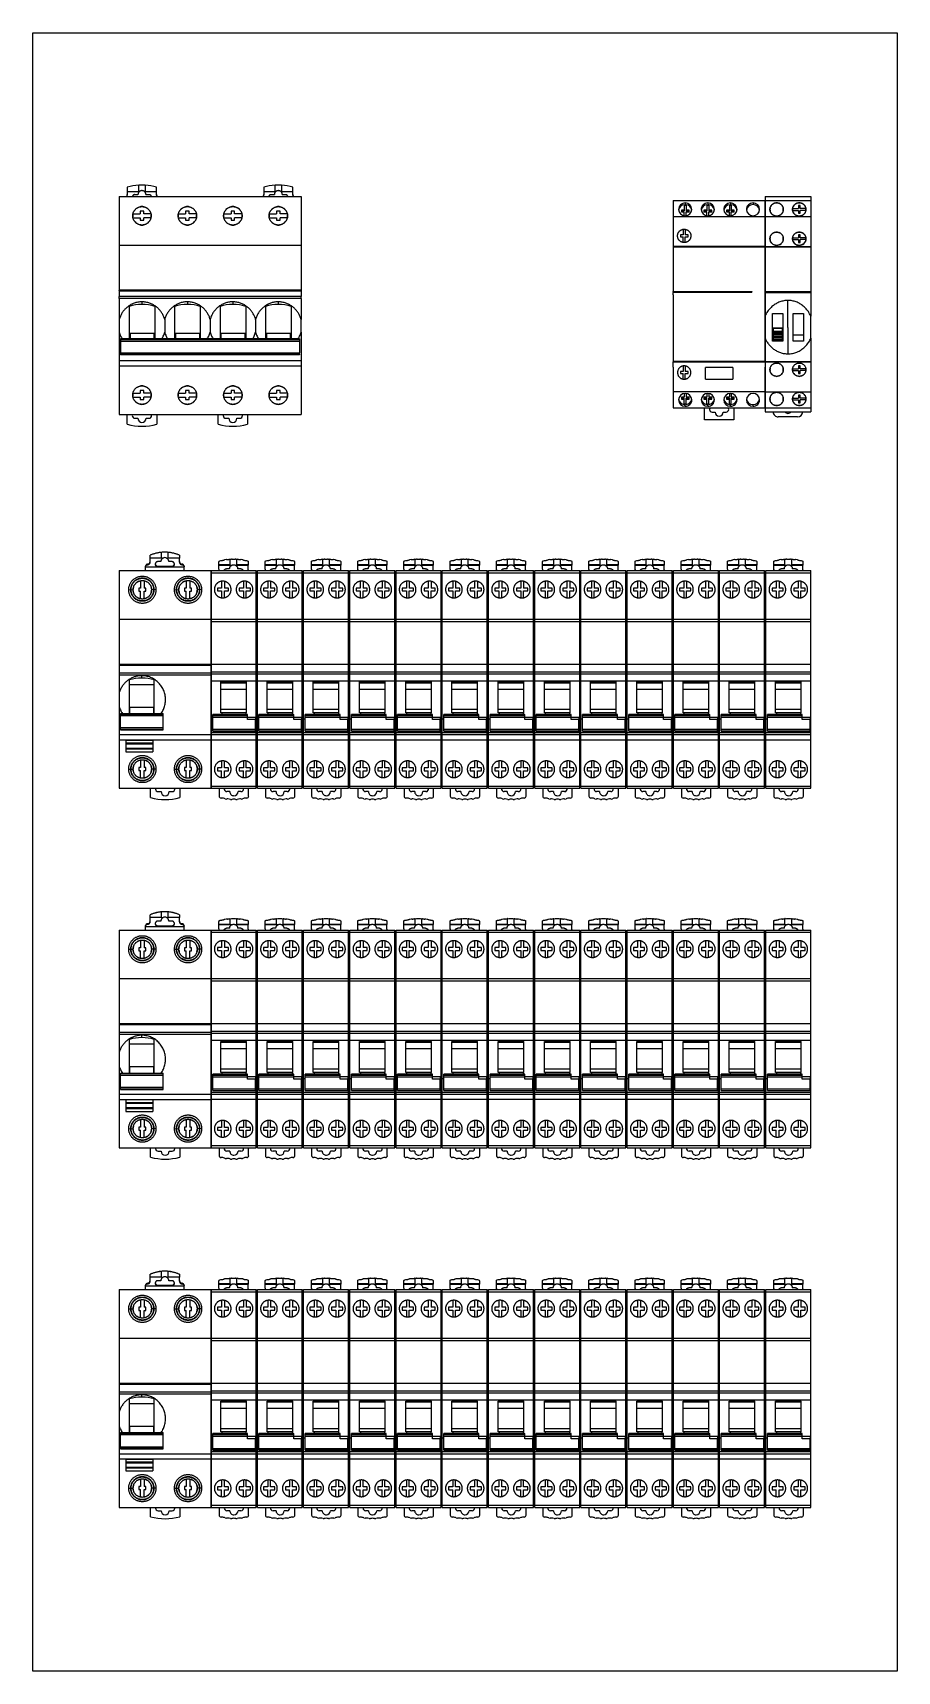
# Model space of a CAD drawing. Header units: millimetres. Extents: x 1019 to 1519, y 1262 to 1448.
# Drawn here: x 1484.9 to 1518.6, y 1322.9 to 1386.7 of the extents above; entities that cross this region are included whole.
import ezdxf

# ---------------------------------------------------------------- set-up
doc = ezdxf.new("R2010")
doc.units = ezdxf.units.MM

# ---------------------------------------------------------------- blocks, each defined once
blk = doc.blocks.new('*U41')
for p, q in [((-0.563, 4.707), (-0.585, 4.697)), ((-0.585, 4.586), (-0.585, 4.697)), ((-0.585, 4.428), (-0.585, 4.586)), ((-0.565, 4.586), (-0.585, 4.586)), ((-0.545, 4.586), (-0.565, 4.586)), ((-0.54, 4.716), (-0.563, 4.707)), ((-0.524, 4.586), (-0.545, 4.586)), ((-0.517, 4.725), (-0.54, 4.716)), ((-0.503, 4.586), (-0.524, 4.586)), ((-0.493, 4.734), (-0.517, 4.725)), ((-0.482, 4.586), (-0.503, 4.586)), ((-0.468, 4.742), (-0.493, 4.734)), ((-0.46, 4.586), (-0.482, 4.586)), ((-0.443, 4.751), (-0.468, 4.742)), ((-0.438, 4.586), (-0.46, 4.586)), ((-0.418, 4.758), (-0.443, 4.751)), ((-0.416, 4.586), (-0.438, 4.586)), ((-0.393, 4.765), (-0.418, 4.758)), ((-0.393, 4.586), (-0.416, 4.586)), ((-0.368, 4.772), (-0.393, 4.765)), ((-0.371, 4.586), (-0.393, 4.586)), ((-0.347, 4.586), (-0.371, 4.586)), ((-0.341, 4.778), (-0.368, 4.772)), ((-0.324, 4.586), (-0.347, 4.586)), ((-0.315, 4.784), (-0.341, 4.778)), ((-0.3, 4.586), (-0.324, 4.586)), ((-0.288, 4.79), (-0.315, 4.784)), ((-0.275, 4.586), (-0.3, 4.586)), ((-0.26, 4.795), (-0.288, 4.79)), ((-0.251, 4.586), (-0.275, 4.586)), ((-0.233, 4.799), (-0.26, 4.795)), ((-0.226, 4.586), (-0.251, 4.586)), ((-0.205, 4.803), (-0.233, 4.799)), ((-0.2, 4.586), (-0.226, 4.586)), ((-0.177, 4.807), (-0.205, 4.803)), ((-0.175, 4.586), (-0.2, 4.586)), ((-0.148, 4.81), (-0.177, 4.807)), ((-0.148, 4.586), (-0.175, 4.586)), ((-0.168, 4.472), (-0.17, 4.46)), ((-0.166, 4.483), (-0.168, 4.472)), ((-0.163, 4.493), (-0.166, 4.483)), ((-0.16, 4.502), (-0.163, 4.493)), ((-0.157, 4.511), (-0.16, 4.502)), ((-0.153, 4.519), (-0.157, 4.511)), ((-0.149, 4.527), (-0.153, 4.519)), ((-0.144, 4.534), (-0.149, 4.527)), ((-0.104, 4.814), (-0.148, 4.81)), ((-0.148, 4.81), (-0.148, 4.81)), ((-0.148, 4.586), (-0.148, 4.81)), ((-0.148, 4.586), (-0.083, 4.586)), ((-0.14, 4.54), (-0.144, 4.534)), ((-0.135, 4.547), (-0.14, 4.54)), ((-0.13, 4.553), (-0.135, 4.547)), ((-0.124, 4.558), (-0.13, 4.553)), ((-0.118, 4.564), (-0.124, 4.558)), ((-0.112, 4.569), (-0.118, 4.564)), ((-0.106, 4.574), (-0.112, 4.569)), ((-0.1, 4.578), (-0.106, 4.574)), ((-0.06, 4.816), (-0.104, 4.814)), ((-0.093, 4.583), (-0.1, 4.578)), ((-0.086, 4.586), (-0.093, 4.583)), ((-0.015, 4.817), (-0.06, 4.816)), ((0.03, 4.816), (-0.015, 4.817)), ((0.074, 4.814), (0.03, 4.816)), ((0.053, 4.586), (0.118, 4.586)), ((0.063, 4.583), (0.056, 4.586)), ((0.07, 4.578), (0.063, 4.583)), ((0.076, 4.574), (0.07, 4.578)), ((0.118, 4.81), (0.074, 4.814)), ((0.082, 4.569), (0.076, 4.574)), ((0.088, 4.564), (0.082, 4.569)), ((0.094, 4.559), (0.088, 4.564)), ((0.1, 4.553), (0.094, 4.559)), ((0.105, 4.547), (0.1, 4.553)), ((0.11, 4.541), (0.105, 4.547)), ((0.114, 4.534), (0.11, 4.541)), ((0.119, 4.527), (0.114, 4.534)), ((0.147, 4.807), (0.118, 4.81)), ((0.118, 4.81), (0.118, 4.81)), ((0.118, 4.586), (0.118, 4.81)), ((0.145, 4.586), (0.118, 4.586)), ((0.123, 4.519), (0.119, 4.527)), ((0.127, 4.511), (0.123, 4.519)), ((0.13, 4.503), (0.127, 4.511)), ((0.133, 4.493), (0.13, 4.503)), ((0.136, 4.483), (0.133, 4.493)), ((0.138, 4.472), (0.136, 4.483)), ((0.14, 4.461), (0.138, 4.472)), ((0.17, 4.586), (0.145, 4.586)), ((0.175, 4.803), (0.147, 4.807)), ((0.196, 4.586), (0.17, 4.586)), ((0.202, 4.799), (0.175, 4.803)), ((0.221, 4.586), (0.196, 4.586)), ((0.23, 4.795), (0.202, 4.799)), ((0.245, 4.586), (0.221, 4.586)), ((0.257, 4.79), (0.23, 4.795)), ((0.27, 4.586), (0.245, 4.586)), ((0.284, 4.784), (0.257, 4.79)), ((0.294, 4.586), (0.27, 4.586)), ((0.311, 4.778), (0.284, 4.784)), ((0.317, 4.586), (0.294, 4.586)), ((0.337, 4.772), (0.311, 4.778)), ((0.341, 4.586), (0.317, 4.586)), ((0.363, 4.765), (0.337, 4.772)), ((0.363, 4.586), (0.341, 4.586)), ((0.388, 4.758), (0.363, 4.765)), ((0.386, 4.586), (0.363, 4.586)), ((0.408, 4.586), (0.386, 4.586)), ((0.413, 4.751), (0.388, 4.758)), ((0.43, 4.586), (0.408, 4.586)), ((0.438, 4.742), (0.413, 4.751)), ((0.452, 4.586), (0.43, 4.586)), ((0.463, 4.734), (0.438, 4.742)), ((0.473, 4.586), (0.452, 4.586)), ((0.487, 4.725), (0.463, 4.734)), ((0.494, 4.586), (0.473, 4.586)), ((0.51, 4.716), (0.487, 4.725)), ((0.515, 4.586), (0.494, 4.586)), ((0.533, 4.707), (0.51, 4.716)), ((0.535, 4.586), (0.515, 4.586)), ((0.555, 4.697), (0.533, 4.707)), ((0.555, 4.586), (0.535, 4.586)), ((0.555, 4.697), (0.555, 4.586)), ((0.555, 4.428), (0.555, 4.586)), ((-1.79, 4.102), (1.79, 4.102)), ((-1.79, 4.102), (-1.79, 2.212)), ((-1.14, 3.82), (-1.117, 3.831)), ((-1.117, 3.831), (-1.095, 3.841)), ((-1.095, 3.841), (-1.072, 3.85)), ((-1.072, 3.85), (-1.048, 3.858)), ((-1.048, 3.858), (-1.024, 3.865)), ((-1.024, 3.865), (-1, 3.871)), ((-1, 3.871), (-0.976, 3.875)), ((-0.976, 3.875), (-0.952, 3.879)), ((-0.952, 3.879), (-0.927, 3.881)), ((-0.927, 3.881), (-0.902, 3.882)), ((-0.902, 3.882), (-0.878, 3.882)), ((-0.878, 3.882), (-0.853, 3.881)), ((-0.853, 3.881), (-0.828, 3.879)), ((-0.828, 3.879), (-0.804, 3.875)), ((-0.804, 3.875), (-0.78, 3.871)), ((-0.78, 3.871), (-0.756, 3.865)), ((-0.765, 4.248), (-0.765, 4.271)), ((-0.765, 4.255), (-0.764, 4.259)), ((-0.765, 4.252), (-0.765, 4.255)), ((-0.765, 4.248), (-0.765, 4.252)), ((-0.765, 4.246), (-0.765, 4.248)), ((-0.765, 4.246), (0.735, 4.246)), ((-0.765, 4.102), (-0.765, 4.246)), ((-0.764, 4.262), (-0.763, 4.266)), ((-0.764, 4.259), (-0.764, 4.262)), ((-0.763, 4.266), (-0.762, 4.269)), ((-0.762, 4.269), (-0.761, 4.273)), ((-0.761, 4.273), (-0.76, 4.276)), ((-0.76, 4.276), (-0.759, 4.279)), ((-0.759, 4.279), (-0.757, 4.283)), ((-0.757, 4.283), (-0.755, 4.286)), ((-0.756, 3.865), (-0.732, 3.858)), ((-0.755, 4.286), (-0.754, 4.289)), ((-0.754, 4.289), (-0.752, 4.292)), ((-0.752, 4.292), (-0.75, 4.295)), ((-0.75, 4.295), (-0.748, 4.298)), ((-0.748, 4.298), (-0.745, 4.301)), ((-0.745, 4.301), (-0.743, 4.303)), ((-0.743, 4.303), (-0.74, 4.306)), ((-0.74, 4.306), (-0.738, 4.308)), ((-0.738, 4.308), (-0.735, 4.311)), ((-0.735, 4.311), (-0.732, 4.313)), ((-0.732, 4.313), (-0.729, 4.315)), ((-0.732, 3.858), (-0.708, 3.85)), ((-0.729, 4.315), (-0.726, 4.317)), ((-0.726, 4.317), (-0.723, 4.318)), ((-0.723, 4.318), (-0.72, 4.32)), ((-0.72, 4.32), (-0.716, 4.322)), ((-0.716, 4.322), (-0.713, 4.323)), ((-0.713, 4.323), (-0.71, 4.324)), ((-0.71, 4.324), (-0.706, 4.325)), ((-0.708, 3.85), (-0.685, 3.841)), ((-0.706, 4.325), (-0.703, 4.326)), ((-0.703, 4.326), (-0.699, 4.327)), ((-0.699, 4.327), (-0.696, 4.327)), ((-0.696, 4.327), (-0.692, 4.328)), ((-0.692, 4.328), (-0.689, 4.328)), ((-0.689, 4.328), (-0.685, 4.328)), ((-0.685, 4.328), (-0.685, 4.351)), ((-0.685, 4.328), (-0.681, 4.328)), ((-0.685, 3.841), (-0.663, 3.831)), ((-0.681, 4.328), (-0.676, 4.328)), ((-0.676, 4.328), (-0.672, 4.329)), ((-0.672, 4.329), (-0.667, 4.33)), ((-0.667, 4.33), (-0.663, 4.33)), ((-0.663, 4.33), (-0.658, 4.332)), ((-0.663, 3.831), (-0.641, 3.82)), ((-0.658, 4.332), (-0.654, 4.333)), ((-0.654, 4.333), (-0.65, 4.334)), ((-0.65, 4.334), (-0.646, 4.336)), ((-0.646, 4.336), (-0.642, 4.338)), ((-0.642, 4.338), (-0.638, 4.34)), ((-0.638, 4.34), (-0.634, 4.342)), ((-0.634, 4.342), (-0.63, 4.345)), ((-0.63, 4.345), (-0.626, 4.347)), ((-0.626, 4.347), (-0.623, 4.35)), ((-0.623, 4.35), (-0.619, 4.353)), ((-0.619, 4.353), (-0.616, 4.356)), ((-0.616, 4.356), (-0.613, 4.359)), ((-0.613, 4.359), (-0.61, 4.362)), ((-0.61, 4.362), (-0.607, 4.366)), ((-0.607, 4.366), (-0.604, 4.369)), ((-0.604, 4.369), (-0.602, 4.373)), ((-0.602, 4.373), (-0.599, 4.377)), ((-0.599, 4.377), (-0.597, 4.381)), ((-0.597, 4.381), (-0.595, 4.385)), ((-0.595, 4.385), (-0.593, 4.389)), ((-0.593, 4.389), (-0.591, 4.393)), ((-0.591, 4.393), (-0.59, 4.397)), ((-0.59, 4.397), (-0.589, 4.401)), ((-0.589, 4.401), (-0.588, 4.406)), ((-0.588, 4.406), (-0.587, 4.41)), ((-0.587, 4.41), (-0.586, 4.415)), ((-0.586, 4.415), (-0.585, 4.419)), ((-0.585, 4.424), (-0.585, 4.428)), ((-0.585, 4.419), (-0.585, 4.424)), ((-0.389, 4.362), (-0.39, 4.357)), ((-0.39, 4.357), (-0.39, 4.353)), ((-0.39, 4.353), (-0.39, 4.348)), ((-0.39, 4.348), (-0.39, 4.343)), ((-0.39, 4.343), (-0.39, 4.339)), ((-0.39, 4.339), (-0.389, 4.334)), ((-0.388, 4.367), (-0.389, 4.362)), ((-0.389, 4.334), (-0.388, 4.33)), ((-0.387, 4.372), (-0.388, 4.367)), ((-0.388, 4.33), (-0.387, 4.325)), ((-0.386, 4.376), (-0.387, 4.372)), ((-0.387, 4.325), (-0.386, 4.321)), ((-0.384, 4.381), (-0.386, 4.376)), ((-0.386, 4.321), (-0.385, 4.316)), ((-0.385, 4.316), (-0.383, 4.312)), ((-0.383, 4.385), (-0.384, 4.381)), ((-0.381, 4.39), (-0.383, 4.385)), ((-0.383, 4.312), (-0.381, 4.308)), ((-0.379, 4.394), (-0.381, 4.39)), ((-0.381, 4.308), (-0.38, 4.303)), ((-0.38, 4.303), (-0.377, 4.299)), ((-0.377, 4.398), (-0.379, 4.394)), ((-0.374, 4.402), (-0.377, 4.398)), ((-0.377, 4.299), (-0.375, 4.295)), ((-0.375, 4.295), (-0.373, 4.292)), ((-0.371, 4.406), (-0.374, 4.402)), ((-0.373, 4.292), (-0.37, 4.288)), ((-0.369, 4.41), (-0.371, 4.406)), ((-0.37, 4.288), (-0.367, 4.284)), ((-0.366, 4.413), (-0.369, 4.41)), ((-0.367, 4.284), (-0.364, 4.281)), ((-0.362, 4.417), (-0.366, 4.413)), ((-0.364, 4.281), (-0.361, 4.277)), ((-0.359, 4.42), (-0.362, 4.417)), ((-0.361, 4.277), (-0.357, 4.274)), ((-0.356, 4.424), (-0.359, 4.42)), ((-0.357, 4.274), (-0.354, 4.271)), ((-0.352, 4.427), (-0.356, 4.424)), ((-0.354, 4.271), (-0.35, 4.268)), ((-0.348, 4.429), (-0.352, 4.427)), ((-0.35, 4.268), (-0.347, 4.266)), ((-0.344, 4.432), (-0.348, 4.429)), ((-0.347, 4.266), (-0.343, 4.263)), ((-0.34, 4.435), (-0.344, 4.432)), ((-0.343, 4.263), (-0.339, 4.261)), ((-0.336, 4.437), (-0.34, 4.435)), ((-0.339, 4.261), (-0.335, 4.259)), ((-0.332, 4.439), (-0.336, 4.437)), ((-0.335, 4.259), (-0.33, 4.257)), ((-0.327, 4.441), (-0.332, 4.439)), ((-0.33, 4.257), (-0.326, 4.255)), ((-0.323, 4.443), (-0.327, 4.441)), ((-0.326, 4.255), (-0.322, 4.253)), ((-0.318, 4.444), (-0.323, 4.443)), ((-0.322, 4.253), (-0.317, 4.252)), ((-0.314, 4.445), (-0.318, 4.444)), ((-0.317, 4.252), (-0.313, 4.251)), ((-0.309, 4.446), (-0.314, 4.445)), ((-0.313, 4.251), (-0.308, 4.25)), ((-0.304, 4.447), (-0.309, 4.446)), ((-0.308, 4.25), (-0.304, 4.249)), ((-0.3, 4.448), (-0.304, 4.447)), ((-0.304, 4.249), (-0.299, 4.249)), ((-0.295, 4.448), (-0.3, 4.448)), ((-0.299, 4.249), (-0.295, 4.248)), ((-0.29, 4.448), (-0.295, 4.448)), ((-0.295, 4.248), (-0.29, 4.248)), ((-0.17, 4.448), (-0.29, 4.448)), ((-0.29, 4.248), (-0.29, 4.271)), ((-0.29, 4.271), (0.26, 4.271)), ((0.26, 4.248), (-0.29, 4.248)), ((-0.17, 4.46), (-0.17, 4.448)), ((0.14, 4.448), (0.14, 4.461)), ((0.26, 4.448), (0.14, 4.448)), ((0.265, 4.448), (0.26, 4.448)), ((0.26, 4.248), (0.26, 4.271)), ((0.26, 4.248), (0.265, 4.248)), ((0.27, 4.448), (0.265, 4.448)), ((0.265, 4.248), (0.269, 4.249)), ((0.269, 4.249), (0.274, 4.249)), ((0.274, 4.447), (0.27, 4.448)), ((0.279, 4.446), (0.274, 4.447)), ((0.274, 4.249), (0.278, 4.25)), ((0.278, 4.25), (0.283, 4.251)), ((0.284, 4.445), (0.279, 4.446)), ((0.283, 4.251), (0.287, 4.252)), ((0.288, 4.444), (0.284, 4.445)), ((0.287, 4.252), (0.292, 4.253)), ((0.293, 4.443), (0.288, 4.444)), ((0.292, 4.253), (0.296, 4.255)), ((0.297, 4.441), (0.293, 4.443)), ((0.296, 4.255), (0.3, 4.257)), ((0.302, 4.439), (0.297, 4.441)), ((0.3, 4.257), (0.305, 4.259)), ((0.306, 4.437), (0.302, 4.439)), ((0.305, 4.259), (0.309, 4.261)), ((0.31, 4.435), (0.306, 4.437)), ((0.309, 4.261), (0.313, 4.263)), ((0.314, 4.432), (0.31, 4.435)), ((0.313, 4.263), (0.317, 4.266)), ((0.318, 4.429), (0.314, 4.432)), ((0.317, 4.266), (0.32, 4.268)), ((0.322, 4.427), (0.318, 4.429)), ((0.32, 4.268), (0.324, 4.271)), ((0.326, 4.424), (0.322, 4.427)), ((0.324, 4.271), (0.327, 4.274)), ((0.329, 4.42), (0.326, 4.424)), ((0.327, 4.274), (0.331, 4.277)), ((0.332, 4.417), (0.329, 4.42)), ((0.331, 4.277), (0.334, 4.281)), ((0.336, 4.413), (0.332, 4.417)), ((0.334, 4.281), (0.337, 4.284)), ((0.339, 4.41), (0.336, 4.413)), ((0.337, 4.284), (0.34, 4.288)), ((0.341, 4.406), (0.339, 4.41)), ((0.34, 4.288), (0.343, 4.292)), ((0.344, 4.402), (0.341, 4.406)), ((0.343, 4.292), (0.345, 4.295)), ((0.347, 4.398), (0.344, 4.402)), ((0.345, 4.295), (0.347, 4.299)), ((0.349, 4.394), (0.347, 4.398)), ((0.347, 4.299), (0.35, 4.303)), ((0.351, 4.39), (0.349, 4.394)), ((0.35, 4.303), (0.351, 4.308)), ((0.353, 4.385), (0.351, 4.39)), ((0.351, 4.308), (0.353, 4.312)), ((0.354, 4.381), (0.353, 4.385)), ((0.353, 4.312), (0.355, 4.316)), ((0.356, 4.376), (0.354, 4.381)), ((0.355, 4.316), (0.356, 4.321)), ((0.357, 4.372), (0.356, 4.376)), ((0.356, 4.321), (0.357, 4.325)), ((0.358, 4.367), (0.357, 4.372)), ((0.357, 4.325), (0.358, 4.33)), ((0.359, 4.362), (0.358, 4.367)), ((0.358, 4.33), (0.359, 4.334)), ((0.36, 4.357), (0.359, 4.362)), ((0.359, 4.334), (0.36, 4.339)), ((0.36, 4.353), (0.36, 4.357)), ((0.36, 4.348), (0.36, 4.353)), ((0.36, 4.343), (0.36, 4.348)), ((0.36, 4.339), (0.36, 4.343)), ((0.555, 4.428), (0.555, 4.424)), ((0.555, 4.424), (0.555, 4.419)), ((0.555, 4.419), (0.556, 4.415)), ((0.556, 4.415), (0.557, 4.41)), ((0.557, 4.41), (0.558, 4.406)), ((0.558, 4.406), (0.559, 4.401)), ((0.559, 4.401), (0.56, 4.397)), ((0.56, 4.397), (0.561, 4.393)), ((0.561, 4.393), (0.563, 4.389)), ((0.563, 4.389), (0.565, 4.385)), ((0.565, 4.385), (0.567, 4.381)), ((0.567, 4.381), (0.569, 4.377)), ((0.569, 4.377), (0.572, 4.373)), ((0.572, 4.373), (0.574, 4.369)), ((0.574, 4.369), (0.577, 4.366)), ((0.577, 4.366), (0.58, 4.362)), ((0.58, 4.362), (0.583, 4.359)), ((0.583, 4.359), (0.586, 4.356)), ((0.586, 4.356), (0.589, 4.353)), ((0.589, 4.353), (0.593, 4.35)), ((0.593, 4.35), (0.596, 4.347)), ((0.596, 4.347), (0.6, 4.345)), ((0.6, 4.345), (0.604, 4.342)), ((0.604, 4.342), (0.608, 4.34)), ((0.608, 4.34), (0.612, 4.338)), ((0.612, 4.338), (0.616, 4.336)), ((0.616, 4.336), (0.62, 4.334)), ((0.62, 4.334), (0.624, 4.333)), ((0.624, 4.333), (0.628, 4.332)), ((0.628, 4.332), (0.633, 4.33)), ((0.633, 4.33), (0.637, 4.33)), ((0.637, 4.33), (0.642, 4.329)), ((0.64, 3.82), (0.663, 3.831)), ((0.642, 4.329), (0.646, 4.328)), ((0.646, 4.328), (0.651, 4.328)), ((0.651, 4.328), (0.655, 4.328)), ((0.655, 4.328), (0.655, 4.351)), ((0.655, 4.328), (0.659, 4.328)), ((0.659, 4.328), (0.662, 4.328)), ((0.662, 4.328), (0.666, 4.327)), ((0.663, 3.831), (0.685, 3.841)), ((0.666, 4.327), (0.669, 4.327)), ((0.669, 4.327), (0.673, 4.326)), ((0.673, 4.326), (0.676, 4.325)), ((0.676, 4.325), (0.68, 4.324)), ((0.68, 4.324), (0.683, 4.323)), ((0.683, 4.323), (0.686, 4.322)), ((0.685, 3.841), (0.708, 3.85)), ((0.686, 4.322), (0.69, 4.32)), ((0.69, 4.32), (0.693, 4.318)), ((0.693, 4.318), (0.696, 4.317)), ((0.696, 4.317), (0.699, 4.315)), ((0.699, 4.315), (0.702, 4.313)), ((0.702, 4.313), (0.705, 4.311)), ((0.705, 4.311), (0.708, 4.308)), ((0.708, 4.308), (0.71, 4.306)), ((0.708, 3.85), (0.732, 3.858)), ((0.71, 4.306), (0.713, 4.303)), ((0.713, 4.303), (0.715, 4.301)), ((0.715, 4.301), (0.718, 4.298)), ((0.718, 4.298), (0.72, 4.295)), ((0.72, 4.295), (0.722, 4.292)), ((0.722, 4.292), (0.724, 4.289)), ((0.724, 4.289), (0.725, 4.286)), ((0.725, 4.286), (0.727, 4.283)), ((0.727, 4.283), (0.729, 4.279)), ((0.729, 4.279), (0.73, 4.276)), ((0.73, 4.276), (0.731, 4.273)), ((0.731, 4.273), (0.732, 4.269)), ((0.732, 4.269), (0.733, 4.266)), ((0.732, 3.858), (0.756, 3.865)), ((0.733, 4.266), (0.734, 4.262)), ((0.734, 4.262), (0.734, 4.259)), ((0.734, 4.259), (0.735, 4.255)), ((0.735, 4.248), (0.735, 4.271)), ((0.735, 4.255), (0.735, 4.252)), ((0.735, 4.252), (0.735, 4.248)), ((0.735, 4.246), (0.735, 4.248)), ((0.735, 4.102), (0.735, 4.246)), ((0.756, 3.865), (0.78, 3.871)), ((0.78, 3.871), (0.804, 3.875)), ((0.804, 3.875), (0.828, 3.879)), ((0.828, 3.879), (0.853, 3.881)), ((0.853, 3.881), (0.878, 3.882)), ((0.878, 3.882), (0.902, 3.882)), ((0.902, 3.882), (0.927, 3.881)), ((0.927, 3.881), (0.952, 3.879)), ((0.952, 3.879), (0.976, 3.875)), ((0.976, 3.875), (1, 3.871)), ((1, 3.871), (1.024, 3.865)), ((1.024, 3.865), (1.048, 3.858)), ((1.048, 3.858), (1.072, 3.85)), ((1.072, 3.85), (1.095, 3.841)), ((1.095, 3.841), (1.117, 3.831)), ((1.117, 3.831), (1.139, 3.82)), ((1.79, 4.102), (1.79, 2.212)), ((-1.42, 3.352), (-1.419, 3.377)), ((-1.42, 3.352), (-1.342, 3.358)), ((-1.419, 3.328), (-1.42, 3.352)), ((-1.419, 3.377), (-1.418, 3.402)), ((-1.418, 3.303), (-1.419, 3.328)), ((-1.418, 3.402), (-1.415, 3.426)), ((-1.415, 3.278), (-1.418, 3.303)), ((-1.415, 3.426), (-1.411, 3.451)), ((-1.411, 3.254), (-1.415, 3.278)), ((-1.411, 3.451), (-1.406, 3.475)), ((-1.406, 3.229), (-1.411, 3.254)), ((-1.406, 3.475), (-1.399, 3.499)), ((-1.399, 3.205), (-1.406, 3.229)), ((-1.399, 3.499), (-1.392, 3.523)), ((-1.392, 3.182), (-1.399, 3.205)), ((-1.392, 3.523), (-1.383, 3.547)), ((-1.383, 3.547), (-1.373, 3.57)), ((-1.373, 3.57), (-1.363, 3.592)), ((-1.363, 3.592), (-1.351, 3.614)), ((-1.351, 3.614), (-1.338, 3.636)), ((-1.342, 3.379), (-1.34, 3.4)), ((-1.342, 3.358), (-1.342, 3.379)), ((-1.342, 3.336), (-1.342, 3.358)), ((-1.34, 3.315), (-1.342, 3.336)), ((-1.34, 3.4), (-1.338, 3.421)), ((-1.338, 3.294), (-1.34, 3.315)), ((-1.338, 3.636), (-1.324, 3.656)), ((-1.338, 3.421), (-1.334, 3.442)), ((-1.334, 3.273), (-1.338, 3.294)), ((-1.334, 3.442), (-1.33, 3.463)), ((-1.33, 3.252), (-1.334, 3.273)), ((-1.33, 3.463), (-1.324, 3.484)), ((-1.33, 3.38), (-1.328, 3.4)), ((-1.33, 3.359), (-1.33, 3.38)), ((-1.33, 3.339), (-1.33, 3.359)), ((-1.33, 3.359), (-1.25, 3.352)), ((-1.328, 3.318), (-1.33, 3.339)), ((-1.324, 3.231), (-1.33, 3.252)), ((-1.328, 3.4), (-1.326, 3.421)), ((-1.326, 3.298), (-1.328, 3.318)), ((-1.326, 3.421), (-1.322, 3.441)), ((-1.323, 3.278), (-1.326, 3.298)), ((-1.324, 3.656), (-1.309, 3.676)), ((-1.324, 3.484), (-1.318, 3.504)), ((-1.318, 3.211), (-1.324, 3.231)), ((-1.318, 3.258), (-1.323, 3.278)), ((-1.322, 3.441), (-1.318, 3.462)), ((-1.318, 3.504), (-1.311, 3.524)), ((-1.318, 3.462), (-1.313, 3.482)), ((-1.313, 3.237), (-1.318, 3.258)), ((-1.311, 3.191), (-1.318, 3.211)), ((-1.313, 3.482), (-1.306, 3.503)), ((-1.307, 3.217), (-1.313, 3.237)), ((-1.311, 3.524), (-1.302, 3.544)), ((-1.302, 3.171), (-1.311, 3.191)), ((-1.309, 3.676), (-1.294, 3.696)), ((-1.3, 3.197), (-1.307, 3.217)), ((-1.306, 3.503), (-1.299, 3.523)), ((-1.302, 3.544), (-1.293, 3.563)), ((-1.291, 3.178), (-1.3, 3.197)), ((-1.299, 3.523), (-1.29, 3.542)), ((-1.294, 3.696), (-1.277, 3.714)), ((-1.293, 3.563), (-1.283, 3.582)), ((-1.29, 3.542), (-1.281, 3.562)), ((-1.283, 3.582), (-1.272, 3.601)), ((-1.281, 3.562), (-1.271, 3.581)), ((-1.277, 3.714), (-1.26, 3.732)), ((-1.272, 3.601), (-1.26, 3.618)), ((-1.271, 3.581), (-1.26, 3.599)), ((-1.26, 3.732), (-1.241, 3.749)), ((-1.26, 3.618), (-1.248, 3.636)), ((-1.26, 3.599), (-1.248, 3.617)), ((-1.25, 3.369), (-1.248, 3.386)), ((-1.25, 3.352), (-1.25, 3.369)), ((-1.25, 3.336), (-1.25, 3.352)), ((-1.248, 3.319), (-1.25, 3.336)), ((-1.248, 3.636), (-1.234, 3.652)), ((-1.248, 3.617), (-1.235, 3.634)), ((-1.248, 3.386), (-1.246, 3.403)), ((-1.247, 3.303), (-1.248, 3.319)), ((-1.244, 3.286), (-1.247, 3.303)), ((-1.246, 3.403), (-1.244, 3.419)), ((-1.244, 3.419), (-1.24, 3.436)), ((-1.24, 3.27), (-1.244, 3.286)), ((-1.241, 3.749), (-1.222, 3.765)), ((-1.24, 3.436), (-1.236, 3.453)), ((-1.236, 3.253), (-1.24, 3.27)), ((-1.236, 3.453), (-1.231, 3.469)), ((-1.231, 3.237), (-1.236, 3.253)), ((-1.235, 3.634), (-1.221, 3.65)), ((-1.234, 3.652), (-1.22, 3.668)), ((-1.231, 3.469), (-1.224, 3.485)), ((-1.225, 3.221), (-1.231, 3.237)), ((-1.218, 3.205), (-1.225, 3.221)), ((-1.224, 3.485), (-1.218, 3.501)), ((-1.222, 3.765), (-1.203, 3.78)), ((-1.221, 3.65), (-1.207, 3.666)), ((-1.22, 3.668), (-1.205, 3.684)), ((-1.218, 3.501), (-1.21, 3.517)), ((-1.211, 3.189), (-1.218, 3.205)), ((-1.21, 3.517), (-1.202, 3.532)), ((-1.207, 3.666), (-1.192, 3.681)), ((-1.205, 3.684), (-1.19, 3.698)), ((-1.203, 3.78), (-1.182, 3.795)), ((-1.202, 3.532), (-1.193, 3.547)), ((-1.193, 3.547), (-1.183, 3.562)), ((-1.192, 3.681), (-1.176, 3.695)), ((-1.19, 3.698), (-1.173, 3.712)), ((-1.183, 3.562), (-1.172, 3.576)), ((-1.182, 3.795), (-1.161, 3.808)), ((-1.176, 3.695), (-1.16, 3.708)), ((-1.173, 3.712), (-1.156, 3.725)), ((-1.172, 3.576), (-1.161, 3.589)), ((-1.161, 3.808), (-1.14, 3.82)), ((-1.161, 3.589), (-1.149, 3.602)), ((-1.16, 3.708), (-1.143, 3.721)), ((-1.156, 3.725), (-1.139, 3.737)), ((-1.149, 3.602), (-1.137, 3.614)), ((-1.143, 3.721), (-1.126, 3.733)), ((-1.139, 3.737), (-1.121, 3.748)), ((-1.137, 3.614), (-1.124, 3.626)), ((-1.126, 3.733), (-1.108, 3.743)), ((-1.124, 3.626), (-1.111, 3.636)), ((-1.121, 3.748), (-1.103, 3.759)), ((-1.111, 3.636), (-1.097, 3.647)), ((-1.108, 3.743), (-1.09, 3.753)), ((-1.103, 3.759), (-1.084, 3.768)), ((-1.097, 3.647), (-1.083, 3.656)), ((-1.09, 3.753), (-1.071, 3.762)), ((-1.084, 3.768), (-1.065, 3.777)), ((-1.083, 3.656), (-1.069, 3.665)), ((-1.071, 3.762), (-1.052, 3.771)), ((-1.069, 3.665), (-1.054, 3.673)), ((-1.065, 3.777), (-1.045, 3.785)), ((-1.054, 3.673), (-1.038, 3.68)), ((-1.052, 3.771), (-1.033, 3.778)), ((-1.045, 3.785), (-1.025, 3.792)), ((-1.038, 3.68), (-1.023, 3.687)), ((-1.033, 3.778), (-1.013, 3.784)), ((-1.03, 3.412), (-1.03, 3.292)), ((-0.96, 3.412), (-1.03, 3.412)), ((-1.03, 3.292), (-0.96, 3.292)), ((-1.025, 3.792), (-1.005, 3.797)), ((-1.023, 3.687), (-1.007, 3.693)), ((-1.013, 3.784), (-0.993, 3.79)), ((-1.007, 3.693), (-0.99, 3.698)), ((-1.005, 3.797), (-0.984, 3.802)), ((-0.993, 3.79), (-0.972, 3.794)), ((-0.99, 3.698), (-0.974, 3.702)), ((-0.984, 3.802), (-0.963, 3.806)), ((-0.974, 3.702), (-0.957, 3.706)), ((-0.972, 3.794), (-0.952, 3.797)), ((-0.963, 3.806), (-0.943, 3.809)), ((-0.96, 3.705), (-0.96, 3.412)), ((-0.96, 2.999), (-0.96, 3.292)), ((-0.957, 3.706), (-0.94, 3.709)), ((-0.952, 3.797), (-0.931, 3.8)), ((-0.943, 3.809), (-0.922, 3.811)), ((-0.94, 3.709), (-0.924, 3.711)), ((-0.931, 3.8), (-0.91, 3.801)), ((-0.924, 3.711), (-0.906, 3.712)), ((-0.922, 3.811), (-0.901, 3.812)), ((-0.91, 3.801), (-0.889, 3.802)), ((-0.906, 3.712), (-0.889, 3.712)), ((-0.901, 3.812), (-0.879, 3.812)), ((-0.889, 3.802), (-0.868, 3.801)), ((-0.889, 3.712), (-0.872, 3.712)), ((-0.879, 3.812), (-0.858, 3.811)), ((-0.872, 3.712), (-0.855, 3.711)), ((-0.868, 3.801), (-0.848, 3.8)), ((-0.858, 3.811), (-0.837, 3.809)), ((-0.855, 3.711), (-0.838, 3.709)), ((-0.848, 3.8), (-0.827, 3.797)), ((-0.838, 3.709), (-0.822, 3.706)), ((-0.837, 3.809), (-0.817, 3.806)), ((-0.827, 3.797), (-0.806, 3.794)), ((-0.822, 3.706), (-0.805, 3.702)), ((-0.82, 3.705), (-0.82, 3.412)), ((-0.75, 3.412), (-0.82, 3.412)), ((-0.82, 2.999), (-0.82, 3.292)), ((-0.82, 3.292), (-0.75, 3.292)), ((-0.817, 3.806), (-0.796, 3.802)), ((-0.806, 3.794), (-0.786, 3.789)), ((-0.805, 3.702), (-0.789, 3.698)), ((-0.796, 3.802), (-0.775, 3.797)), ((-0.789, 3.698), (-0.772, 3.693)), ((-0.786, 3.789), (-0.766, 3.784)), ((-0.775, 3.797), (-0.755, 3.792)), ((-0.772, 3.693), (-0.756, 3.687)), ((-0.766, 3.784), (-0.746, 3.777)), ((-0.756, 3.687), (-0.741, 3.68)), ((-0.755, 3.792), (-0.735, 3.785)), ((-0.75, 3.292), (-0.75, 3.412)), ((-0.746, 3.777), (-0.727, 3.77)), ((-0.741, 3.68), (-0.726, 3.673)), ((-0.735, 3.785), (-0.716, 3.777)), ((-0.727, 3.77), (-0.708, 3.762)), ((-0.726, 3.673), (-0.711, 3.664)), ((-0.716, 3.777), (-0.696, 3.768)), ((-0.711, 3.664), (-0.696, 3.656)), ((-0.708, 3.762), (-0.689, 3.753)), ((-0.696, 3.768), (-0.677, 3.759)), ((-0.696, 3.656), (-0.682, 3.646)), ((-0.689, 3.753), (-0.671, 3.743)), ((-0.682, 3.646), (-0.668, 3.636)), ((-0.677, 3.759), (-0.659, 3.748)), ((-0.671, 3.743), (-0.653, 3.732)), ((-0.668, 3.636), (-0.655, 3.625)), ((-0.659, 3.748), (-0.641, 3.737)), ((-0.655, 3.625), (-0.642, 3.613)), ((-0.653, 3.732), (-0.636, 3.72)), ((-0.642, 3.613), (-0.63, 3.601)), ((-0.641, 3.82), (-0.619, 3.808)), ((-0.641, 3.737), (-0.624, 3.725)), ((-0.636, 3.72), (-0.619, 3.708)), ((-0.63, 3.601), (-0.618, 3.588)), ((-0.624, 3.725), (-0.607, 3.712)), ((-0.619, 3.808), (-0.598, 3.795)), ((-0.619, 3.708), (-0.602, 3.694)), ((-0.618, 3.588), (-0.607, 3.575)), ((-0.607, 3.712), (-0.59, 3.698)), ((-0.607, 3.575), (-0.596, 3.561)), ((-0.602, 3.694), (-0.587, 3.68)), ((-0.598, 3.795), (-0.577, 3.78)), ((-0.596, 3.561), (-0.587, 3.546)), ((-0.59, 3.698), (-0.575, 3.684)), ((-0.587, 3.68), (-0.572, 3.665)), ((-0.587, 3.546), (-0.578, 3.531)), ((-0.578, 3.531), (-0.569, 3.516)), ((-0.577, 3.78), (-0.558, 3.765)), ((-0.575, 3.684), (-0.56, 3.668)), ((-0.572, 3.665), (-0.558, 3.649)), ((-0.562, 3.204), (-0.57, 3.188)), ((-0.569, 3.516), (-0.562, 3.5)), ((-0.562, 3.5), (-0.555, 3.484)), ((-0.555, 3.22), (-0.562, 3.204)), ((-0.56, 3.668), (-0.546, 3.652)), ((-0.558, 3.765), (-0.539, 3.749)), ((-0.558, 3.649), (-0.544, 3.633)), ((-0.555, 3.484), (-0.549, 3.468)), ((-0.549, 3.236), (-0.555, 3.22)), ((-0.549, 3.468), (-0.544, 3.452)), ((-0.544, 3.252), (-0.549, 3.236)), ((-0.546, 3.652), (-0.532, 3.636)), ((-0.544, 3.633), (-0.531, 3.615)), ((-0.544, 3.452), (-0.54, 3.435)), ((-0.54, 3.269), (-0.544, 3.252)), ((-0.54, 3.435), (-0.536, 3.419)), ((-0.536, 3.286), (-0.54, 3.269)), ((-0.539, 3.749), (-0.52, 3.732)), ((-0.536, 3.419), (-0.533, 3.402)), ((-0.533, 3.302), (-0.536, 3.286)), ((-0.533, 3.402), (-0.532, 3.386)), ((-0.532, 3.319), (-0.533, 3.302)), ((-0.532, 3.636), (-0.52, 3.618)), ((-0.532, 3.386), (-0.53, 3.369)), ((-0.53, 3.336), (-0.532, 3.319)), ((-0.531, 3.615), (-0.519, 3.598)), ((-0.53, 3.369), (-0.53, 3.352)), ((-0.45, 3.359), (-0.53, 3.352)), ((-0.53, 3.352), (-0.53, 3.336)), ((-0.52, 3.732), (-0.503, 3.714)), ((-0.52, 3.618), (-0.508, 3.601)), ((-0.519, 3.598), (-0.508, 3.579)), ((-0.508, 3.601), (-0.497, 3.582)), ((-0.508, 3.579), (-0.498, 3.56)), ((-0.503, 3.714), (-0.486, 3.696)), ((-0.498, 3.56), (-0.489, 3.541)), ((-0.497, 3.582), (-0.487, 3.563)), ((-0.489, 3.541), (-0.481, 3.521)), ((-0.481, 3.196), (-0.489, 3.176)), ((-0.487, 3.563), (-0.478, 3.544)), ((-0.486, 3.696), (-0.471, 3.677)), ((-0.481, 3.521), (-0.473, 3.501)), ((-0.474, 3.216), (-0.481, 3.196)), ((-0.478, 3.544), (-0.469, 3.524)), ((-0.469, 3.191), (-0.478, 3.171)), ((-0.467, 3.236), (-0.474, 3.216)), ((-0.473, 3.501), (-0.467, 3.481)), ((-0.471, 3.677), (-0.456, 3.656)), ((-0.469, 3.524), (-0.462, 3.504)), ((-0.462, 3.211), (-0.469, 3.191)), ((-0.467, 3.481), (-0.462, 3.461)), ((-0.462, 3.257), (-0.467, 3.236)), ((-0.462, 3.504), (-0.456, 3.484)), ((-0.462, 3.461), (-0.458, 3.441)), ((-0.458, 3.277), (-0.462, 3.257)), ((-0.456, 3.231), (-0.462, 3.211)), ((-0.458, 3.441), (-0.454, 3.42)), ((-0.454, 3.298), (-0.458, 3.277)), ((-0.456, 3.656), (-0.442, 3.636)), ((-0.456, 3.484), (-0.45, 3.463)), ((-0.45, 3.252), (-0.456, 3.231)), ((-0.454, 3.42), (-0.452, 3.4)), ((-0.452, 3.318), (-0.454, 3.298)), ((-0.452, 3.4), (-0.45, 3.38)), ((-0.45, 3.339), (-0.452, 3.318)), ((-0.45, 3.463), (-0.446, 3.442)), ((-0.45, 3.38), (-0.45, 3.359)), ((-0.45, 3.359), (-0.45, 3.339)), ((-0.446, 3.273), (-0.45, 3.252)), ((-0.446, 3.442), (-0.442, 3.421)), ((-0.442, 3.294), (-0.446, 3.273)), ((-0.442, 3.636), (-0.429, 3.614)), ((-0.442, 3.421), (-0.44, 3.4)), ((-0.44, 3.315), (-0.442, 3.294)), ((-0.44, 3.4), (-0.438, 3.379)), ((-0.438, 3.336), (-0.44, 3.315)), ((-0.438, 3.379), (-0.438, 3.358)), ((-0.438, 3.358), (-0.438, 3.336)), ((-0.36, 3.352), (-0.438, 3.358)), ((-0.429, 3.614), (-0.417, 3.592)), ((-0.417, 3.592), (-0.407, 3.57)), ((-0.407, 3.57), (-0.397, 3.547)), ((-0.397, 3.547), (-0.388, 3.523)), ((-0.388, 3.523), (-0.381, 3.499)), ((-0.381, 3.205), (-0.388, 3.181)), ((-0.381, 3.499), (-0.374, 3.475)), ((-0.374, 3.229), (-0.381, 3.205)), ((-0.374, 3.475), (-0.369, 3.451)), ((-0.369, 3.254), (-0.374, 3.229)), ((-0.369, 3.451), (-0.365, 3.426)), ((-0.365, 3.278), (-0.369, 3.254)), ((-0.365, 3.426), (-0.362, 3.402)), ((-0.362, 3.303), (-0.365, 3.278)), ((-0.362, 3.402), (-0.361, 3.377)), ((-0.361, 3.328), (-0.362, 3.303)), ((-0.361, 3.377), (-0.36, 3.352)), ((-0.36, 3.352), (-0.361, 3.328)), ((0.36, 3.352), (0.361, 3.377)), ((0.36, 3.352), (0.438, 3.358)), ((0.361, 3.328), (0.36, 3.352)), ((0.361, 3.377), (0.362, 3.402)), ((0.362, 3.303), (0.361, 3.328)), ((0.362, 3.402), (0.365, 3.426)), ((0.365, 3.278), (0.362, 3.303)), ((0.365, 3.426), (0.369, 3.451)), ((0.369, 3.254), (0.365, 3.278)), ((0.369, 3.451), (0.374, 3.475)), ((0.374, 3.229), (0.369, 3.254)), ((0.374, 3.475), (0.381, 3.499)), ((0.381, 3.205), (0.374, 3.229)), ((0.381, 3.499), (0.388, 3.523)), ((0.388, 3.182), (0.381, 3.205)), ((0.388, 3.523), (0.397, 3.547)), ((0.397, 3.547), (0.407, 3.57)), ((0.407, 3.57), (0.417, 3.592)), ((0.417, 3.592), (0.429, 3.614)), ((0.429, 3.614), (0.442, 3.636)), ((0.438, 3.379), (0.44, 3.4)), ((0.438, 3.358), (0.438, 3.379)), ((0.438, 3.336), (0.438, 3.358)), ((0.44, 3.315), (0.438, 3.336)), ((0.44, 3.4), (0.442, 3.421)), ((0.442, 3.294), (0.44, 3.315)), ((0.442, 3.636), (0.456, 3.656)), ((0.442, 3.421), (0.446, 3.442)), ((0.446, 3.273), (0.442, 3.294)), ((0.446, 3.442), (0.45, 3.463)), ((0.45, 3.252), (0.446, 3.273)), ((0.45, 3.463), (0.456, 3.484)), ((0.45, 3.38), (0.452, 3.4)), ((0.45, 3.359), (0.45, 3.38)), ((0.45, 3.359), (0.53, 3.352)), ((0.45, 3.339), (0.45, 3.359)), ((0.452, 3.318), (0.45, 3.339)), ((0.456, 3.231), (0.45, 3.252)), ((0.452, 3.4), (0.454, 3.421)), ((0.454, 3.298), (0.452, 3.318)), ((0.454, 3.421), (0.458, 3.441)), ((0.457, 3.278), (0.454, 3.298)), ((0.456, 3.656), (0.471, 3.676)), ((0.456, 3.484), (0.462, 3.504)), ((0.462, 3.211), (0.456, 3.231)), ((0.462, 3.258), (0.457, 3.278)), ((0.458, 3.441), (0.462, 3.462)), ((0.462, 3.504), (0.469, 3.524)), ((0.462, 3.462), (0.467, 3.482)), ((0.467, 3.237), (0.462, 3.258)), ((0.469, 3.191), (0.462, 3.211)), ((0.467, 3.482), (0.474, 3.503)), ((0.473, 3.217), (0.467, 3.237)), ((0.469, 3.524), (0.478, 3.544)), ((0.478, 3.171), (0.469, 3.191)), ((0.471, 3.676), (0.486, 3.696)), ((0.48, 3.197), (0.473, 3.217)), ((0.474, 3.503), (0.481, 3.523)), ((0.478, 3.544), (0.487, 3.563)), ((0.489, 3.178), (0.48, 3.197)), ((0.481, 3.523), (0.49, 3.542)), ((0.486, 3.696), (0.503, 3.714)), ((0.487, 3.563), (0.497, 3.582)), ((0.49, 3.542), (0.499, 3.562)), ((0.497, 3.582), (0.508, 3.601)), ((0.499, 3.562), (0.509, 3.581)), ((0.503, 3.714), (0.52, 3.732)), ((0.508, 3.601), (0.52, 3.618)), ((0.509, 3.581), (0.52, 3.599)), ((0.52, 3.732), (0.539, 3.749)), ((0.52, 3.618), (0.532, 3.636)), ((0.52, 3.599), (0.532, 3.617)), ((0.53, 3.369), (0.532, 3.386)), ((0.53, 3.352), (0.53, 3.369)), ((0.53, 3.336), (0.53, 3.352)), ((0.532, 3.319), (0.53, 3.336)), ((0.532, 3.636), (0.546, 3.652)), ((0.532, 3.617), (0.545, 3.634)), ((0.532, 3.386), (0.534, 3.403)), ((0.533, 3.303), (0.532, 3.319)), ((0.536, 3.286), (0.533, 3.303)), ((0.534, 3.403), (0.536, 3.419)), ((0.536, 3.419), (0.54, 3.436)), ((0.54, 3.27), (0.536, 3.286)), ((0.539, 3.749), (0.558, 3.765)), ((0.54, 3.436), (0.544, 3.453)), ((0.544, 3.253), (0.54, 3.27)), ((0.544, 3.453), (0.549, 3.469)), ((0.549, 3.237), (0.544, 3.253)), ((0.545, 3.634), (0.559, 3.65)), ((0.546, 3.652), (0.56, 3.668)), ((0.549, 3.469), (0.556, 3.485)), ((0.555, 3.221), (0.549, 3.237)), ((0.562, 3.205), (0.555, 3.221)), ((0.556, 3.485), (0.562, 3.501)), ((0.558, 3.765), (0.577, 3.78)), ((0.559, 3.65), (0.573, 3.666)), ((0.56, 3.668), (0.575, 3.684)), ((0.562, 3.501), (0.57, 3.517)), ((0.569, 3.189), (0.562, 3.205)), ((0.57, 3.517), (0.578, 3.532)), ((0.573, 3.666), (0.588, 3.681)), ((0.575, 3.684), (0.59, 3.698)), ((0.577, 3.78), (0.598, 3.795)), ((0.578, 3.532), (0.587, 3.547)), ((0.587, 3.547), (0.597, 3.562)), ((0.588, 3.681), (0.604, 3.695)), ((0.59, 3.698), (0.607, 3.712)), ((0.597, 3.562), (0.608, 3.576)), ((0.598, 3.795), (0.619, 3.808)), ((0.604, 3.695), (0.62, 3.708)), ((0.607, 3.712), (0.624, 3.725)), ((0.608, 3.576), (0.619, 3.589)), ((0.619, 3.808), (0.64, 3.82)), ((0.619, 3.589), (0.631, 3.602)), ((0.62, 3.708), (0.637, 3.721)), ((0.624, 3.725), (0.641, 3.737)), ((0.631, 3.602), (0.643, 3.614)), ((0.637, 3.721), (0.654, 3.733)), ((0.641, 3.737), (0.659, 3.748)), ((0.643, 3.614), (0.656, 3.626)), ((0.654, 3.733), (0.672, 3.743)), ((0.656, 3.626), (0.669, 3.636)), ((0.659, 3.748), (0.677, 3.759)), ((0.669, 3.636), (0.683, 3.647)), ((0.672, 3.743), (0.69, 3.753)), ((0.677, 3.759), (0.696, 3.768)), ((0.683, 3.647), (0.697, 3.656)), ((0.69, 3.753), (0.709, 3.762)), ((0.696, 3.768), (0.715, 3.777)), ((0.697, 3.656), (0.711, 3.665)), ((0.709, 3.762), (0.728, 3.771)), ((0.711, 3.665), (0.726, 3.673)), ((0.715, 3.777), (0.735, 3.785)), ((0.726, 3.673), (0.742, 3.68)), ((0.728, 3.771), (0.747, 3.778)), ((0.735, 3.785), (0.755, 3.792)), ((0.742, 3.68), (0.757, 3.687)), ((0.747, 3.778), (0.767, 3.784)), ((0.75, 3.412), (0.75, 3.292)), ((0.82, 3.412), (0.75, 3.412)), ((0.75, 3.292), (0.82, 3.292)), ((0.755, 3.792), (0.775, 3.797)), ((0.757, 3.687), (0.773, 3.693)), ((0.767, 3.784), (0.787, 3.79)), ((0.773, 3.693), (0.79, 3.698)), ((0.775, 3.797), (0.796, 3.802)), ((0.787, 3.79), (0.808, 3.794)), ((0.79, 3.698), (0.806, 3.702)), ((0.796, 3.802), (0.817, 3.806)), ((0.806, 3.702), (0.823, 3.706)), ((0.808, 3.794), (0.828, 3.797)), ((0.817, 3.806), (0.837, 3.809)), ((0.82, 3.705), (0.82, 3.412)), ((0.82, 2.999), (0.82, 3.292)), ((0.823, 3.706), (0.84, 3.709)), ((0.828, 3.797), (0.849, 3.8)), ((0.837, 3.809), (0.858, 3.811)), ((0.84, 3.709), (0.856, 3.711)), ((0.849, 3.8), (0.87, 3.801)), ((0.856, 3.711), (0.874, 3.712)), ((0.858, 3.811), (0.879, 3.812)), ((0.87, 3.801), (0.891, 3.802)), ((0.874, 3.712), (0.891, 3.712)), ((0.879, 3.812), (0.901, 3.812)), ((0.891, 3.802), (0.912, 3.801)), ((0.891, 3.712), (0.908, 3.712)), ((0.901, 3.812), (0.922, 3.811)), ((0.908, 3.712), (0.925, 3.711)), ((0.912, 3.801), (0.932, 3.8)), ((0.922, 3.811), (0.943, 3.809)), ((0.925, 3.711), (0.942, 3.709)), ((0.932, 3.8), (0.953, 3.797)), ((0.942, 3.709), (0.958, 3.706)), ((0.943, 3.809), (0.963, 3.806)), ((0.953, 3.797), (0.974, 3.794)), ((0.958, 3.706), (0.975, 3.702)), ((0.96, 3.705), (0.96, 3.412)), ((1.03, 3.412), (0.96, 3.412)), ((0.96, 2.999), (0.96, 3.292)), ((0.96, 3.292), (1.03, 3.292)), ((0.963, 3.806), (0.984, 3.802)), ((0.974, 3.794), (0.994, 3.789)), ((0.975, 3.702), (0.991, 3.698)), ((0.984, 3.802), (1.005, 3.797)), ((0.991, 3.698), (1.008, 3.693)), ((0.994, 3.789), (1.014, 3.784)), ((1.005, 3.797), (1.025, 3.792)), ((1.008, 3.693), (1.024, 3.687)), ((1.014, 3.784), (1.034, 3.777)), ((1.024, 3.687), (1.039, 3.68)), ((1.025, 3.792), (1.045, 3.785)), ((1.03, 3.292), (1.03, 3.412)), ((1.034, 3.777), (1.053, 3.77)), ((1.039, 3.68), (1.054, 3.673)), ((1.045, 3.785), (1.064, 3.777)), ((1.053, 3.77), (1.072, 3.762)), ((1.054, 3.673), (1.069, 3.664)), ((1.064, 3.777), (1.084, 3.768)), ((1.069, 3.664), (1.084, 3.656)), ((1.072, 3.762), (1.091, 3.753)), ((1.084, 3.768), (1.103, 3.759)), ((1.084, 3.656), (1.098, 3.646)), ((1.091, 3.753), (1.109, 3.743)), ((1.098, 3.646), (1.112, 3.636)), ((1.103, 3.759), (1.121, 3.748)), ((1.109, 3.743), (1.127, 3.732)), ((1.112, 3.636), (1.125, 3.625)), ((1.121, 3.748), (1.139, 3.737)), ((1.125, 3.625), (1.138, 3.613)), ((1.127, 3.732), (1.144, 3.72)), ((1.138, 3.613), (1.15, 3.601)), ((1.139, 3.82), (1.161, 3.808)), ((1.139, 3.737), (1.156, 3.725)), ((1.144, 3.72), (1.161, 3.708)), ((1.15, 3.601), (1.162, 3.588)), ((1.156, 3.725), (1.173, 3.712)), ((1.161, 3.808), (1.182, 3.795)), ((1.161, 3.708), (1.178, 3.694)), ((1.162, 3.588), (1.173, 3.575)), ((1.173, 3.712), (1.19, 3.698)), ((1.173, 3.575), (1.184, 3.561)), ((1.178, 3.694), (1.193, 3.68)), ((1.182, 3.795), (1.203, 3.78)), ((1.184, 3.561), (1.193, 3.546)), ((1.19, 3.698), (1.205, 3.684)), ((1.193, 3.68), (1.208, 3.665)), ((1.193, 3.546), (1.202, 3.531)), ((1.202, 3.531), (1.211, 3.516)), ((1.203, 3.78), (1.222, 3.765)), ((1.205, 3.684), (1.22, 3.668)), ((1.208, 3.665), (1.222, 3.649)), ((1.218, 3.204), (1.21, 3.188)), ((1.211, 3.516), (1.218, 3.5)), ((1.218, 3.5), (1.225, 3.484)), ((1.225, 3.22), (1.218, 3.204)), ((1.22, 3.668), (1.234, 3.652)), ((1.222, 3.765), (1.241, 3.749)), ((1.222, 3.649), (1.236, 3.633)), ((1.225, 3.484), (1.231, 3.468)), ((1.231, 3.236), (1.225, 3.22)), ((1.231, 3.468), (1.236, 3.452)), ((1.236, 3.252), (1.231, 3.236)), ((1.234, 3.652), (1.248, 3.636)), ((1.236, 3.633), (1.249, 3.615)), ((1.236, 3.452), (1.24, 3.435)), ((1.24, 3.269), (1.236, 3.252)), ((1.24, 3.435), (1.244, 3.419)), ((1.244, 3.286), (1.24, 3.269)), ((1.241, 3.749), (1.26, 3.732)), ((1.244, 3.419), (1.247, 3.402)), ((1.247, 3.302), (1.244, 3.286)), ((1.247, 3.402), (1.248, 3.386)), ((1.248, 3.319), (1.247, 3.302)), ((1.248, 3.636), (1.26, 3.618)), ((1.248, 3.386), (1.25, 3.369)), ((1.25, 3.336), (1.248, 3.319)), ((1.249, 3.615), (1.261, 3.598)), ((1.25, 3.369), (1.25, 3.352)), ((1.33, 3.359), (1.25, 3.352)), ((1.25, 3.352), (1.25, 3.336)), ((1.26, 3.732), (1.277, 3.714)), ((1.26, 3.618), (1.272, 3.601)), ((1.261, 3.598), (1.272, 3.579)), ((1.272, 3.601), (1.283, 3.582)), ((1.272, 3.579), (1.282, 3.56)), ((1.277, 3.714), (1.294, 3.696)), ((1.282, 3.56), (1.291, 3.541)), ((1.283, 3.582), (1.293, 3.563)), ((1.291, 3.541), (1.299, 3.521)), ((1.299, 3.196), (1.291, 3.176)), ((1.293, 3.563), (1.302, 3.544)), ((1.294, 3.696), (1.309, 3.677)), ((1.299, 3.521), (1.307, 3.501)), ((1.306, 3.216), (1.299, 3.196)), ((1.302, 3.544), (1.311, 3.524)), ((1.311, 3.191), (1.302, 3.171)), ((1.313, 3.236), (1.306, 3.216)), ((1.307, 3.501), (1.313, 3.481)), ((1.309, 3.677), (1.324, 3.656)), ((1.311, 3.524), (1.318, 3.504)), ((1.318, 3.211), (1.311, 3.191)), ((1.313, 3.481), (1.318, 3.461)), ((1.318, 3.257), (1.313, 3.236)), ((1.318, 3.504), (1.324, 3.484)), ((1.318, 3.461), (1.322, 3.441)), ((1.322, 3.277), (1.318, 3.257)), ((1.324, 3.231), (1.318, 3.211)), ((1.322, 3.441), (1.326, 3.42)), ((1.326, 3.298), (1.322, 3.277)), ((1.324, 3.656), (1.338, 3.636)), ((1.324, 3.484), (1.33, 3.463)), ((1.33, 3.252), (1.324, 3.231)), ((1.326, 3.42), (1.328, 3.4)), ((1.328, 3.318), (1.326, 3.298)), ((1.328, 3.4), (1.33, 3.38)), ((1.33, 3.339), (1.328, 3.318)), ((1.33, 3.463), (1.334, 3.442)), ((1.33, 3.38), (1.33, 3.359)), ((1.33, 3.359), (1.33, 3.339)), ((1.334, 3.273), (1.33, 3.252)), ((1.334, 3.442), (1.338, 3.421)), ((1.338, 3.294), (1.334, 3.273)), ((1.338, 3.636), (1.351, 3.614)), ((1.338, 3.421), (1.34, 3.4)), ((1.34, 3.315), (1.338, 3.294)), ((1.34, 3.4), (1.342, 3.379)), ((1.342, 3.336), (1.34, 3.315)), ((1.342, 3.379), (1.342, 3.358)), ((1.342, 3.358), (1.342, 3.336)), ((1.42, 3.352), (1.342, 3.358)), ((1.351, 3.614), (1.363, 3.592)), ((1.363, 3.592), (1.373, 3.57)), ((1.373, 3.57), (1.383, 3.547)), ((1.383, 3.547), (1.392, 3.523)), ((1.392, 3.523), (1.399, 3.499)), ((1.399, 3.205), (1.392, 3.181)), ((1.399, 3.499), (1.406, 3.475)), ((1.406, 3.229), (1.399, 3.205)), ((1.406, 3.475), (1.411, 3.451)), ((1.411, 3.254), (1.406, 3.229)), ((1.411, 3.451), (1.415, 3.426)), ((1.415, 3.278), (1.411, 3.254)), ((1.415, 3.426), (1.418, 3.402)), ((1.418, 3.303), (1.415, 3.278)), ((1.418, 3.402), (1.419, 3.377)), ((1.419, 3.328), (1.418, 3.303)), ((1.419, 3.377), (1.42, 3.352)), ((1.42, 3.352), (1.419, 3.328)), ((-1.383, 3.158), (-1.392, 3.182)), ((-1.373, 3.135), (-1.383, 3.158)), ((-1.363, 3.113), (-1.373, 3.135)), ((-1.351, 3.091), (-1.363, 3.113)), ((-1.338, 3.069), (-1.351, 3.091)), ((-1.324, 3.049), (-1.338, 3.069)), ((-1.31, 3.029), (-1.324, 3.049)), ((-1.294, 3.009), (-1.31, 3.029)), ((-1.293, 3.152), (-1.302, 3.171)), ((-1.277, 2.991), (-1.294, 3.009)), ((-1.283, 3.133), (-1.293, 3.152)), ((-1.282, 3.159), (-1.291, 3.178)), ((-1.272, 3.115), (-1.283, 3.133)), ((-1.272, 3.14), (-1.282, 3.159)), ((-1.26, 2.973), (-1.277, 2.991)), ((-1.261, 3.121), (-1.272, 3.14)), ((-1.261, 3.097), (-1.272, 3.115)), ((-1.249, 3.103), (-1.261, 3.121)), ((-1.248, 3.08), (-1.261, 3.097)), ((-1.242, 2.956), (-1.26, 2.973)), ((-1.236, 3.086), (-1.249, 3.103)), ((-1.235, 3.063), (-1.248, 3.08)), ((-1.223, 2.94), (-1.242, 2.956)), ((-1.223, 3.07), (-1.236, 3.086)), ((-1.221, 3.047), (-1.235, 3.063)), ((-1.209, 3.054), (-1.223, 3.07)), ((-1.203, 2.925), (-1.223, 2.94)), ((-1.206, 3.032), (-1.221, 3.047)), ((-1.203, 3.174), (-1.211, 3.189)), ((-1.194, 3.039), (-1.209, 3.054)), ((-1.19, 3.018), (-1.206, 3.032)), ((-1.194, 3.159), (-1.203, 3.174)), ((-1.183, 2.911), (-1.203, 2.925)), ((-1.184, 3.144), (-1.194, 3.159)), ((-1.178, 3.025), (-1.194, 3.039)), ((-1.174, 3.004), (-1.19, 3.018)), ((-1.173, 3.13), (-1.184, 3.144)), ((-1.162, 2.897), (-1.183, 2.911)), ((-1.162, 3.011), (-1.178, 3.025)), ((-1.157, 2.991), (-1.174, 3.004)), ((-1.162, 3.117), (-1.173, 3.13)), ((-1.151, 3.104), (-1.162, 3.117)), ((-1.145, 2.998), (-1.162, 3.011)), ((-1.14, 2.885), (-1.162, 2.897)), ((-1.14, 2.979), (-1.157, 2.991)), ((-1.138, 3.092), (-1.151, 3.104)), ((-1.128, 2.987), (-1.145, 2.998)), ((-1.122, 2.968), (-1.14, 2.979)), ((-1.118, 2.874), (-1.14, 2.885)), ((-1.126, 3.08), (-1.138, 3.092)), ((-1.11, 2.976), (-1.128, 2.987)), ((-1.112, 3.069), (-1.126, 3.08)), ((-1.103, 2.957), (-1.122, 2.968)), ((-1.095, 2.864), (-1.118, 2.874)), ((-1.099, 3.059), (-1.112, 3.069)), ((-1.092, 2.966), (-1.11, 2.976)), ((-1.085, 2.947), (-1.103, 2.957)), ((-1.084, 3.049), (-1.099, 3.059)), ((-1.072, 2.855), (-1.095, 2.864)), ((-1.073, 2.957), (-1.092, 2.966)), ((-1.065, 2.939), (-1.085, 2.947)), ((-1.07, 3.041), (-1.084, 3.049)), ((-1.054, 2.948), (-1.073, 2.957)), ((-1.049, 2.847), (-1.072, 2.855)), ((-1.055, 3.032), (-1.07, 3.041)), ((-1.045, 2.931), (-1.065, 2.939)), ((-1.04, 3.025), (-1.055, 3.032)), ((-1.034, 2.941), (-1.054, 2.948)), ((-1.025, 2.84), (-1.049, 2.847)), ((-1.025, 2.924), (-1.045, 2.931)), ((-1.024, 3.018), (-1.04, 3.025)), ((-1.014, 2.935), (-1.034, 2.941)), ((-1.005, 2.918), (-1.025, 2.924)), ((-1.001, 2.834), (-1.025, 2.84)), ((-1.008, 3.012), (-1.024, 3.018)), ((-0.994, 2.929), (-1.014, 2.935)), ((-0.992, 3.007), (-1.008, 3.012)), ((-0.985, 2.913), (-1.005, 2.918)), ((-0.976, 2.829), (-1.001, 2.834)), ((-0.974, 2.925), (-0.994, 2.929)), ((-0.975, 3.003), (-0.992, 3.007)), ((-0.964, 2.909), (-0.985, 2.913)), ((-0.952, 2.826), (-0.976, 2.829)), ((-0.959, 2.999), (-0.975, 3.003)), ((-0.953, 2.921), (-0.974, 2.925)), ((-0.943, 2.906), (-0.964, 2.909)), ((-0.942, 2.996), (-0.959, 2.999)), ((-0.933, 2.919), (-0.953, 2.921)), ((-0.927, 2.824), (-0.952, 2.826)), ((-0.922, 2.904), (-0.943, 2.906)), ((-0.925, 2.994), (-0.942, 2.996)), ((-0.912, 2.917), (-0.933, 2.919)), ((-0.902, 2.822), (-0.927, 2.824)), ((-0.908, 2.993), (-0.925, 2.994)), ((-0.901, 2.903), (-0.922, 2.904)), ((-0.891, 2.917), (-0.912, 2.917)), ((-0.891, 2.992), (-0.908, 2.993)), ((-0.878, 2.822), (-0.902, 2.822)), ((-0.879, 2.903), (-0.901, 2.903)), ((-0.873, 2.993), (-0.891, 2.992)), ((-0.87, 2.917), (-0.891, 2.917)), ((-0.858, 2.904), (-0.879, 2.903)), ((-0.853, 2.824), (-0.878, 2.822)), ((-0.856, 2.994), (-0.873, 2.993)), ((-0.849, 2.918), (-0.87, 2.917)), ((-0.837, 2.906), (-0.858, 2.904)), ((-0.839, 2.996), (-0.856, 2.994)), ((-0.828, 2.826), (-0.853, 2.824)), ((-0.828, 2.921), (-0.849, 2.918)), ((-0.822, 2.999), (-0.839, 2.996)), ((-0.816, 2.909), (-0.837, 2.906)), ((-0.807, 2.924), (-0.828, 2.921)), ((-0.804, 2.829), (-0.828, 2.826)), ((-0.806, 3.002), (-0.822, 2.999)), ((-0.796, 2.913), (-0.816, 2.909)), ((-0.787, 2.929), (-0.807, 2.924)), ((-0.789, 3.007), (-0.806, 3.002)), ((-0.779, 2.834), (-0.804, 2.829)), ((-0.775, 2.918), (-0.796, 2.913)), ((-0.773, 3.012), (-0.789, 3.007)), ((-0.767, 2.934), (-0.787, 2.929)), ((-0.755, 2.84), (-0.779, 2.834)), ((-0.755, 2.924), (-0.775, 2.918)), ((-0.757, 3.018), (-0.773, 3.012)), ((-0.747, 2.941), (-0.767, 2.934)), ((-0.741, 3.024), (-0.757, 3.018)), ((-0.735, 2.931), (-0.755, 2.924)), ((-0.731, 2.847), (-0.755, 2.84)), ((-0.727, 2.948), (-0.747, 2.941)), ((-0.726, 3.032), (-0.741, 3.024)), ((-0.715, 2.939), (-0.735, 2.931)), ((-0.708, 2.855), (-0.731, 2.847)), ((-0.708, 2.956), (-0.727, 2.948)), ((-0.711, 3.04), (-0.726, 3.032)), ((-0.696, 2.947), (-0.715, 2.939)), ((-0.696, 3.049), (-0.711, 3.04)), ((-0.69, 2.965), (-0.708, 2.956)), ((-0.685, 2.864), (-0.708, 2.855)), ((-0.682, 3.058), (-0.696, 3.049)), ((-0.677, 2.957), (-0.696, 2.947)), ((-0.671, 2.975), (-0.69, 2.965)), ((-0.662, 2.874), (-0.685, 2.864)), ((-0.668, 3.069), (-0.682, 3.058)), ((-0.658, 2.967), (-0.677, 2.957)), ((-0.653, 2.986), (-0.671, 2.975)), ((-0.655, 3.079), (-0.668, 3.069)), ((-0.64, 2.885), (-0.662, 2.874)), ((-0.64, 2.979), (-0.658, 2.967)), ((-0.642, 3.091), (-0.655, 3.079)), ((-0.636, 2.998), (-0.653, 2.986)), ((-0.63, 3.103), (-0.642, 3.091)), ((-0.623, 2.991), (-0.64, 2.979)), ((-0.618, 2.897), (-0.64, 2.885)), ((-0.619, 3.01), (-0.636, 2.998)), ((-0.618, 3.116), (-0.63, 3.103)), ((-0.606, 3.004), (-0.623, 2.991)), ((-0.603, 3.024), (-0.619, 3.01)), ((-0.607, 3.129), (-0.618, 3.116)), ((-0.597, 2.911), (-0.618, 2.897)), ((-0.597, 3.143), (-0.607, 3.129)), ((-0.59, 3.018), (-0.606, 3.004)), ((-0.587, 3.038), (-0.603, 3.024)), ((-0.587, 3.158), (-0.597, 3.143)), ((-0.577, 2.925), (-0.597, 2.911)), ((-0.574, 3.032), (-0.59, 3.018)), ((-0.578, 3.173), (-0.587, 3.158)), ((-0.572, 3.053), (-0.587, 3.038)), ((-0.57, 3.188), (-0.578, 3.173)), ((-0.557, 2.94), (-0.577, 2.925)), ((-0.56, 3.047), (-0.574, 3.032)), ((-0.558, 3.068), (-0.572, 3.053)), ((-0.545, 3.063), (-0.56, 3.047)), ((-0.545, 3.085), (-0.558, 3.068)), ((-0.538, 2.956), (-0.557, 2.94)), ((-0.532, 3.102), (-0.545, 3.085)), ((-0.532, 3.08), (-0.545, 3.063)), ((-0.52, 2.973), (-0.538, 2.956)), ((-0.52, 3.12), (-0.532, 3.102)), ((-0.519, 3.097), (-0.532, 3.08)), ((-0.509, 3.138), (-0.52, 3.12)), ((-0.503, 2.991), (-0.52, 2.973)), ((-0.508, 3.115), (-0.519, 3.097)), ((-0.499, 3.157), (-0.509, 3.138)), ((-0.497, 3.133), (-0.508, 3.115)), ((-0.486, 3.009), (-0.503, 2.991)), ((-0.489, 3.176), (-0.499, 3.157)), ((-0.487, 3.152), (-0.497, 3.133)), ((-0.478, 3.171), (-0.487, 3.152)), ((-0.47, 3.029), (-0.486, 3.009)), ((-0.456, 3.049), (-0.47, 3.029)), ((-0.442, 3.069), (-0.456, 3.049)), ((-0.429, 3.091), (-0.442, 3.069)), ((-0.417, 3.113), (-0.429, 3.091)), ((-0.407, 3.135), (-0.417, 3.113)), ((-0.397, 3.158), (-0.407, 3.135)), ((-0.388, 3.181), (-0.397, 3.158)), ((0.397, 3.158), (0.388, 3.182)), ((0.407, 3.135), (0.397, 3.158)), ((0.417, 3.113), (0.407, 3.135)), ((0.429, 3.091), (0.417, 3.113)), ((0.442, 3.069), (0.429, 3.091)), ((0.456, 3.049), (0.442, 3.069)), ((0.47, 3.029), (0.456, 3.049)), ((0.486, 3.009), (0.47, 3.029)), ((0.487, 3.152), (0.478, 3.171)), ((0.503, 2.991), (0.486, 3.009)), ((0.497, 3.133), (0.487, 3.152)), ((0.498, 3.159), (0.489, 3.178)), ((0.508, 3.115), (0.497, 3.133)), ((0.508, 3.14), (0.498, 3.159)), ((0.52, 2.973), (0.503, 2.991)), ((0.519, 3.121), (0.508, 3.14)), ((0.519, 3.097), (0.508, 3.115)), ((0.531, 3.103), (0.519, 3.121)), ((0.532, 3.08), (0.519, 3.097)), ((0.538, 2.956), (0.52, 2.973)), ((0.544, 3.086), (0.531, 3.103)), ((0.545, 3.063), (0.532, 3.08)), ((0.557, 2.94), (0.538, 2.956)), ((0.557, 3.07), (0.544, 3.086)), ((0.559, 3.047), (0.545, 3.063)), ((0.571, 3.054), (0.557, 3.07)), ((0.577, 2.925), (0.557, 2.94)), ((0.574, 3.032), (0.559, 3.047)), ((0.577, 3.174), (0.569, 3.189)), ((0.586, 3.039), (0.571, 3.054)), ((0.59, 3.018), (0.574, 3.032)), ((0.586, 3.159), (0.577, 3.174)), ((0.597, 2.911), (0.577, 2.925)), ((0.596, 3.144), (0.586, 3.159)), ((0.602, 3.025), (0.586, 3.039)), ((0.606, 3.004), (0.59, 3.018)), ((0.607, 3.13), (0.596, 3.144)), ((0.618, 2.897), (0.597, 2.911)), ((0.618, 3.011), (0.602, 3.025)), ((0.623, 2.991), (0.606, 3.004)), ((0.618, 3.117), (0.607, 3.13)), ((0.629, 3.104), (0.618, 3.117)), ((0.635, 2.998), (0.618, 3.011)), ((0.64, 2.885), (0.618, 2.897)), ((0.64, 2.979), (0.623, 2.991)), ((0.642, 3.092), (0.629, 3.104)), ((0.652, 2.987), (0.635, 2.998)), ((0.658, 2.968), (0.64, 2.979)), ((0.662, 2.874), (0.64, 2.885)), ((0.654, 3.08), (0.642, 3.092)), ((0.67, 2.976), (0.652, 2.987)), ((0.668, 3.069), (0.654, 3.08)), ((0.677, 2.957), (0.658, 2.968)), ((0.685, 2.864), (0.662, 2.874)), ((0.681, 3.059), (0.668, 3.069)), ((0.688, 2.966), (0.67, 2.976)), ((0.695, 2.947), (0.677, 2.957)), ((0.696, 3.049), (0.681, 3.059)), ((0.708, 2.855), (0.685, 2.864)), ((0.707, 2.957), (0.688, 2.966)), ((0.715, 2.939), (0.695, 2.947)), ((0.71, 3.041), (0.696, 3.049)), ((0.726, 2.948), (0.707, 2.957)), ((0.731, 2.847), (0.708, 2.855)), ((0.725, 3.032), (0.71, 3.041)), ((0.735, 2.931), (0.715, 2.939)), ((0.74, 3.025), (0.725, 3.032)), ((0.746, 2.941), (0.726, 2.948)), ((0.755, 2.84), (0.731, 2.847)), ((0.755, 2.924), (0.735, 2.931)), ((0.756, 3.018), (0.74, 3.025)), ((0.766, 2.935), (0.746, 2.941)), ((0.775, 2.918), (0.755, 2.924)), ((0.779, 2.834), (0.755, 2.84)), ((0.772, 3.012), (0.756, 3.018)), ((0.786, 2.929), (0.766, 2.935)), ((0.788, 3.007), (0.772, 3.012)), ((0.795, 2.913), (0.775, 2.918)), ((0.804, 2.829), (0.779, 2.834)), ((0.806, 2.925), (0.786, 2.929)), ((0.805, 3.003), (0.788, 3.007)), ((0.816, 2.909), (0.795, 2.913)), ((0.828, 2.826), (0.804, 2.829)), ((0.821, 2.999), (0.805, 3.003)), ((0.827, 2.921), (0.806, 2.925)), ((0.837, 2.906), (0.816, 2.909)), ((0.838, 2.996), (0.821, 2.999)), ((0.847, 2.919), (0.827, 2.921)), ((0.853, 2.824), (0.828, 2.826)), ((0.858, 2.904), (0.837, 2.906)), ((0.855, 2.994), (0.838, 2.996)), ((0.868, 2.917), (0.847, 2.919)), ((0.878, 2.822), (0.853, 2.824)), ((0.872, 2.993), (0.855, 2.994)), ((0.879, 2.903), (0.858, 2.904)), ((0.889, 2.917), (0.868, 2.917)), ((0.889, 2.992), (0.872, 2.993)), ((0.902, 2.822), (0.878, 2.822)), ((0.901, 2.903), (0.879, 2.903)), ((0.907, 2.993), (0.889, 2.992)), ((0.91, 2.917), (0.889, 2.917)), ((0.922, 2.904), (0.901, 2.903)), ((0.927, 2.824), (0.902, 2.822)), ((0.924, 2.994), (0.907, 2.993)), ((0.931, 2.918), (0.91, 2.917)), ((0.943, 2.906), (0.922, 2.904)), ((0.941, 2.996), (0.924, 2.994)), ((0.952, 2.826), (0.927, 2.824)), ((0.952, 2.921), (0.931, 2.918)), ((0.958, 2.999), (0.941, 2.996)), ((0.964, 2.909), (0.943, 2.906)), ((0.973, 2.924), (0.952, 2.921)), ((0.976, 2.829), (0.952, 2.826)), ((0.974, 3.002), (0.958, 2.999)), ((0.984, 2.913), (0.964, 2.909)), ((0.993, 2.929), (0.973, 2.924)), ((0.991, 3.007), (0.974, 3.002)), ((1.001, 2.834), (0.976, 2.829)), ((1.005, 2.918), (0.984, 2.913)), ((1.007, 3.012), (0.991, 3.007)), ((1.013, 2.934), (0.993, 2.929)), ((1.025, 2.84), (1.001, 2.834)), ((1.025, 2.924), (1.005, 2.918)), ((1.023, 3.018), (1.007, 3.012)), ((1.033, 2.941), (1.013, 2.934)), ((1.039, 3.024), (1.023, 3.018)), ((1.045, 2.931), (1.025, 2.924)), ((1.049, 2.847), (1.025, 2.84)), ((1.053, 2.948), (1.033, 2.941)), ((1.054, 3.032), (1.039, 3.024)), ((1.065, 2.939), (1.045, 2.931)), ((1.072, 2.855), (1.049, 2.847)), ((1.072, 2.956), (1.053, 2.948)), ((1.069, 3.04), (1.054, 3.032)), ((1.084, 2.947), (1.065, 2.939)), ((1.084, 3.049), (1.069, 3.04)), ((1.09, 2.965), (1.072, 2.956)), ((1.095, 2.864), (1.072, 2.855)), ((1.098, 3.058), (1.084, 3.049)), ((1.103, 2.957), (1.084, 2.947)), ((1.109, 2.975), (1.09, 2.965)), ((1.118, 2.874), (1.095, 2.864)), ((1.112, 3.069), (1.098, 3.058)), ((1.122, 2.967), (1.103, 2.957)), ((1.127, 2.986), (1.109, 2.975)), ((1.125, 3.079), (1.112, 3.069)), ((1.14, 2.885), (1.118, 2.874)), ((1.14, 2.979), (1.122, 2.967)), ((1.138, 3.091), (1.125, 3.079)), ((1.144, 2.998), (1.127, 2.986)), ((1.15, 3.103), (1.138, 3.091)), ((1.157, 2.991), (1.14, 2.979)), ((1.162, 2.897), (1.14, 2.885)), ((1.161, 3.01), (1.144, 2.998)), ((1.162, 3.116), (1.15, 3.103)), ((1.174, 3.004), (1.157, 2.991)), ((1.177, 3.024), (1.161, 3.01)), ((1.173, 3.129), (1.162, 3.116)), ((1.183, 2.911), (1.162, 2.897)), ((1.183, 3.143), (1.173, 3.129)), ((1.19, 3.018), (1.174, 3.004)), ((1.193, 3.038), (1.177, 3.024)), ((1.193, 3.158), (1.183, 3.143)), ((1.203, 2.925), (1.183, 2.911)), ((1.206, 3.032), (1.19, 3.018)), ((1.202, 3.173), (1.193, 3.158)), ((1.208, 3.053), (1.193, 3.038)), ((1.21, 3.188), (1.202, 3.173)), ((1.223, 2.94), (1.203, 2.925)), ((1.22, 3.047), (1.206, 3.032)), ((1.222, 3.068), (1.208, 3.053)), ((1.235, 3.063), (1.22, 3.047)), ((1.235, 3.085), (1.222, 3.068)), ((1.242, 2.956), (1.223, 2.94)), ((1.248, 3.102), (1.235, 3.085)), ((1.248, 3.08), (1.235, 3.063)), ((1.26, 2.973), (1.242, 2.956)), ((1.26, 3.12), (1.248, 3.102)), ((1.261, 3.097), (1.248, 3.08)), ((1.271, 3.138), (1.26, 3.12)), ((1.277, 2.991), (1.26, 2.973)), ((1.272, 3.115), (1.261, 3.097)), ((1.281, 3.157), (1.271, 3.138)), ((1.283, 3.133), (1.272, 3.115)), ((1.294, 3.009), (1.277, 2.991)), ((1.291, 3.176), (1.281, 3.157)), ((1.293, 3.152), (1.283, 3.133)), ((1.302, 3.171), (1.293, 3.152)), ((1.31, 3.029), (1.294, 3.009)), ((1.324, 3.049), (1.31, 3.029)), ((1.338, 3.069), (1.324, 3.049)), ((1.351, 3.091), (1.338, 3.069)), ((1.363, 3.113), (1.351, 3.091)), ((1.373, 3.135), (1.363, 3.113)), ((1.383, 3.158), (1.373, 3.135)), ((1.392, 3.181), (1.383, 3.158)), ((-1.79, 2.212), (-1.79, 0.462)), ((-1.79, 2.212), (1.79, 2.212)), ((1.79, 2.212), (1.79, 0.462)), ((-1.79, 0.462), (-1.79, 0.442)), ((-1.79, 0.462), (1.79, 0.462)), ((-1.79, 0.442), (-1.79, 0.422)), ((-1.79, 0.422), (1.79, 0.422)), ((-1.79, 0.422), (-1.79, 0.377)), ((-1.79, 0.377), (-1.79, 0.124)), ((-1.79, 0.124), (1.79, 0.124)), ((-1.79, 0.124), (-1.79, 0.042)), ((-1.79, 0.042), (-1.79, -0.652)), ((-1.79, 0.042), (1.79, 0.042)), ((-1.009, 0), (-1.042, -0.004)), ((-0.976, 0.003), (-1.009, 0)), ((-0.943, 0.005), (-0.976, 0.003)), ((-0.91, 0.006), (-0.943, 0.005)), ((-0.867, 0.005), (-0.91, 0.006)), ((-0.91, -0.085), (-0.91, 0.006)), ((-0.824, 0.002), (-0.867, 0.005)), ((-0.781, -0.004), (-0.824, 0.002)), ((1.79, 0.462), (1.79, 0.442)), ((1.79, 0.442), (1.79, 0.422)), ((1.79, 0.422), (1.79, 0.377)), ((1.79, 0.377), (1.79, 0.124)), ((1.79, 0.124), (1.79, 0.042)), ((1.79, 0.042), (1.79, -2.288)), ((-1.779, -0.619), (-1.79, -0.652)), ((-1.767, -0.587), (-1.779, -0.619)), ((-1.754, -0.556), (-1.767, -0.587)), ((-1.74, -0.525), (-1.754, -0.556)), ((-1.725, -0.494), (-1.74, -0.525)), ((-1.709, -0.464), (-1.725, -0.494)), ((-1.692, -0.435), (-1.709, -0.464)), ((-1.673, -0.406), (-1.692, -0.435)), ((-1.654, -0.378), (-1.673, -0.406)), ((-1.634, -0.351), (-1.654, -0.378)), ((-1.612, -0.325), (-1.634, -0.351)), ((-1.59, -0.299), (-1.612, -0.325)), ((-1.567, -0.274), (-1.59, -0.299)), ((-1.543, -0.251), (-1.567, -0.274)), ((-1.519, -0.228), (-1.543, -0.251)), ((-1.493, -0.206), (-1.519, -0.228)), ((-1.467, -0.185), (-1.493, -0.206)), ((-1.44, -0.165), (-1.467, -0.185)), ((-1.412, -0.146), (-1.44, -0.165)), ((-1.384, -0.128), (-1.412, -0.146)), ((-1.39, -1.467), (-1.39, -0.156)), ((-1.39, -0.332), (-0.43, -0.332)), ((-1.355, -0.111), (-1.384, -0.128)), ((-1.326, -0.095), (-1.355, -0.111)), ((-1.296, -0.08), (-1.326, -0.095)), ((-1.265, -0.067), (-1.296, -0.08)), ((-1.234, -0.054), (-1.265, -0.067)), ((-1.203, -0.043), (-1.234, -0.054)), ((-1.171, -0.033), (-1.203, -0.043)), ((-1.139, -0.024), (-1.171, -0.033)), ((-1.107, -0.016), (-1.139, -0.024)), ((-1.075, -0.009), (-1.107, -0.016)), ((-1.042, -0.004), (-1.075, -0.009)), ((-0.739, -0.011), (-0.781, -0.004)), ((-0.696, -0.02), (-0.739, -0.011)), ((-0.655, -0.031), (-0.696, -0.02)), ((-0.613, -0.044), (-0.655, -0.031)), ((-0.573, -0.059), (-0.613, -0.044)), ((-0.533, -0.076), (-0.573, -0.059)), ((-0.494, -0.095), (-0.533, -0.076)), ((-0.455, -0.116), (-0.494, -0.095)), ((-0.418, -0.139), (-0.455, -0.116)), ((-0.43, -1.467), (-0.43, -0.156)), ((-0.382, -0.163), (-0.418, -0.139)), ((-0.347, -0.19), (-0.382, -0.163)), ((-0.313, -0.217), (-0.347, -0.19)), ((-0.281, -0.247), (-0.313, -0.217)), ((-0.249, -0.278), (-0.281, -0.247)), ((-0.22, -0.311), (-0.249, -0.278)), ((-0.192, -0.344), (-0.22, -0.311)), ((-0.165, -0.38), (-0.192, -0.344)), ((-0.14, -0.416), (-0.165, -0.38)), ((-0.117, -0.454), (-0.14, -0.416)), ((-0.095, -0.493), (-0.117, -0.454)), ((-0.076, -0.533), (-0.095, -0.493)), ((-0.058, -0.574), (-0.076, -0.533)), ((-0.042, -0.615), (-0.058, -0.574)), ((-0.028, -0.658), (-0.042, -0.615)), ((-1.79, -0.652), (-1.79, -1.211)), ((-1.79, -1.211), (-1.79, -2.288)), ((-1.79, -1.211), (-1.777, -1.25)), ((-1.777, -1.25), (-1.762, -1.288)), ((-1.39, -1.227), (-1.375, -1.227)), ((-0.445, -1.227), (-1.375, -1.227)), ((-1.375, -1.467), (-1.375, -1.227)), ((-0.445, -1.227), (-0.43, -1.227)), ((-0.445, -1.467), (-0.445, -1.227)), ((-0.068, -1.312), (-0.051, -1.271)), ((-0.051, -1.271), (-0.036, -1.229)), ((-0.036, -1.229), (-0.023, -1.187)), ((-0.016, -0.701), (-0.028, -0.658)), ((-0.023, -1.187), (-0.012, -1.143)), ((-0.007, -0.744), (-0.016, -0.701)), ((-0.012, -1.143), (-0.003, -1.1)), ((0.001, -0.788), (-0.007, -0.744)), ((-0.003, -1.1), (0.004, -1.056)), ((0.007, -0.833), (0.001, -0.788)), ((0.004, -1.056), (0.009, -1.011)), ((0.011, -0.877), (0.007, -0.833)), ((0.009, -1.011), (0.011, -0.967)), ((0.012, -0.922), (0.011, -0.877)), ((0.011, -0.967), (0.012, -0.922)), ((-1.762, -1.288), (-1.746, -1.326)), ((-1.746, -1.326), (-1.729, -1.362)), ((-1.74, -1.499), (-1.74, -1.467)), ((-1.74, -1.467), (-0.08, -1.467)), ((-1.74, -1.559), (-1.74, -1.499)), ((-0.08, -1.499), (-1.74, -1.499)), ((-1.74, -2.028), (-1.74, -1.559)), ((-0.08, -1.559), (-1.74, -1.559)), ((-1.729, -1.362), (-1.709, -1.398)), ((-1.709, -1.398), (-1.689, -1.433)), ((-1.689, -1.433), (-1.666, -1.467)), ((-1.375, -1.462), (-1.39, -1.462)), ((-0.43, -1.462), (-0.445, -1.462)), ((-0.154, -1.467), (-0.13, -1.43)), ((-0.13, -1.43), (-0.107, -1.392)), ((-0.107, -1.392), (-0.086, -1.352)), ((-0.086, -1.352), (-0.068, -1.312)), ((-0.08, -1.499), (-0.08, -1.467)), ((-0.08, -1.559), (-0.08, -1.499)), ((-0.08, -2.028), (-0.08, -1.559)), ((-1.79, -2.288), (-1.79, -2.494)), ((-1.79, -2.288), (1.79, -2.288)), ((-1.79, -2.494), (-1.79, -4.378)), ((-1.79, -2.494), (1.79, -2.494)), ((-1.74, -2.088), (-1.74, -2.028)), ((-0.08, -2.028), (-1.74, -2.028)), ((-1.74, -2.102), (-1.74, -2.088)), ((-0.08, -2.088), (-1.74, -2.088)), ((-1.74, -2.102), (-1.74, -2.102)), ((-1.74, -2.102), (-0.08, -2.102)), ((-1.535, -2.498), (-1.535, -2.729)), ((-1.535, -2.498), (-0.475, -2.498)), ((-0.475, -2.498), (-0.475, -2.729)), ((-0.08, -2.088), (-0.08, -2.028)), ((-0.08, -2.102), (-0.08, -2.088)), ((-0.08, -2.102), (-0.08, -2.102)), ((1.79, -2.288), (1.79, -2.494)), ((1.79, -2.494), (1.79, -4.378)), ((-1.535, -2.611), (-0.475, -2.611)), ((-1.535, -2.643), (-0.475, -2.643)), ((-1.535, -2.729), (-1.535, -2.958)), ((-1.535, -2.813), (-0.475, -2.813)), ((-1.535, -2.844), (-0.475, -2.844)), ((-1.535, -2.958), (-0.475, -2.958)), ((-1.203, -3.2), (-1.183, -3.186)), ((-1.183, -3.186), (-1.162, -3.173)), ((-1.162, -3.173), (-1.14, -3.16)), ((-1.14, -3.16), (-1.118, -3.149)), ((-1.118, -3.149), (-1.095, -3.139)), ((-1.095, -3.139), (-1.072, -3.13)), ((-1.072, -3.13), (-1.049, -3.122)), ((-1.049, -3.122), (-1.025, -3.115)), ((-1.025, -3.115), (-1.001, -3.109)), ((-1.005, -3.193), (-0.985, -3.189)), ((-1.001, -3.109), (-0.976, -3.105)), ((-0.985, -3.189), (-0.964, -3.185)), ((-0.976, -3.105), (-0.952, -3.101)), ((-0.964, -3.185), (-0.943, -3.182)), ((-0.952, -3.101), (-0.927, -3.099)), ((-0.943, -3.182), (-0.922, -3.18)), ((-0.927, -3.099), (-0.902, -3.098)), ((-0.922, -3.18), (-0.901, -3.179)), ((-0.902, -3.098), (-0.878, -3.098)), ((-0.901, -3.179), (-0.879, -3.179)), ((-0.879, -3.179), (-0.858, -3.18)), ((-0.878, -3.098), (-0.853, -3.099)), ((-0.858, -3.18), (-0.837, -3.182)), ((-0.853, -3.099), (-0.828, -3.101)), ((-0.837, -3.182), (-0.816, -3.185)), ((-0.828, -3.101), (-0.804, -3.105)), ((-0.816, -3.185), (-0.795, -3.189)), ((-0.804, -3.105), (-0.779, -3.109)), ((-0.795, -3.189), (-0.775, -3.193)), ((-0.779, -3.109), (-0.755, -3.115)), ((-0.755, -3.115), (-0.731, -3.122)), ((-0.731, -3.122), (-0.708, -3.13)), ((-0.708, -3.13), (-0.685, -3.139)), ((-0.685, -3.139), (-0.662, -3.149)), ((-0.662, -3.149), (-0.64, -3.16)), ((-0.64, -3.16), (-0.618, -3.173)), ((-0.618, -3.173), (-0.597, -3.186)), ((-0.597, -3.186), (-0.577, -3.2)), ((-0.475, -2.729), (-0.475, -2.958)), ((0.577, -3.2), (0.597, -3.186)), ((0.597, -3.186), (0.618, -3.173)), ((0.618, -3.173), (0.64, -3.16)), ((0.64, -3.16), (0.662, -3.149)), ((0.662, -3.149), (0.685, -3.139)), ((0.685, -3.139), (0.708, -3.13)), ((0.708, -3.13), (0.731, -3.122)), ((0.731, -3.122), (0.755, -3.115)), ((0.755, -3.115), (0.779, -3.109)), ((0.775, -3.193), (0.795, -3.189)), ((0.779, -3.109), (0.804, -3.105)), ((0.795, -3.189), (0.816, -3.185)), ((0.804, -3.105), (0.828, -3.101)), ((0.816, -3.185), (0.837, -3.182)), ((0.828, -3.101), (0.853, -3.099)), ((0.837, -3.182), (0.858, -3.18)), ((0.853, -3.099), (0.878, -3.098)), ((0.858, -3.18), (0.879, -3.179)), ((0.878, -3.098), (0.902, -3.098)), ((0.879, -3.179), (0.901, -3.179)), ((0.901, -3.179), (0.922, -3.18)), ((0.902, -3.098), (0.927, -3.099)), ((0.922, -3.18), (0.943, -3.182)), ((0.927, -3.099), (0.952, -3.101)), ((0.943, -3.182), (0.964, -3.185)), ((0.952, -3.101), (0.976, -3.105)), ((0.964, -3.185), (0.985, -3.189)), ((0.976, -3.105), (1.001, -3.109)), ((0.985, -3.189), (1.005, -3.193)), ((1.001, -3.109), (1.025, -3.115)), ((1.025, -3.115), (1.049, -3.122)), ((1.049, -3.122), (1.072, -3.13)), ((1.072, -3.13), (1.095, -3.139)), ((1.095, -3.139), (1.118, -3.149)), ((1.118, -3.149), (1.14, -3.16)), ((1.14, -3.16), (1.162, -3.173)), ((1.162, -3.173), (1.183, -3.186)), ((1.183, -3.186), (1.203, -3.2)), ((-1.42, -3.628), (-1.419, -3.603)), ((-1.419, -3.652), (-1.42, -3.628)), ((-1.42, -3.628), (-1.342, -3.633)), ((-1.419, -3.603), (-1.418, -3.578)), ((-1.418, -3.677), (-1.419, -3.652)), ((-1.418, -3.578), (-1.415, -3.554)), ((-1.415, -3.702), (-1.418, -3.677)), ((-1.415, -3.554), (-1.411, -3.529)), ((-1.411, -3.726), (-1.415, -3.702)), ((-1.411, -3.529), (-1.406, -3.505)), ((-1.406, -3.751), (-1.411, -3.726)), ((-1.406, -3.505), (-1.399, -3.481)), ((-1.399, -3.775), (-1.406, -3.751)), ((-1.399, -3.481), (-1.392, -3.457)), ((-1.392, -3.799), (-1.399, -3.775)), ((-1.392, -3.457), (-1.383, -3.433)), ((-1.383, -3.822), (-1.392, -3.799)), ((-1.383, -3.433), (-1.373, -3.41)), ((-1.373, -3.845), (-1.383, -3.822)), ((-1.373, -3.41), (-1.363, -3.388)), ((-1.363, -3.388), (-1.351, -3.366)), ((-1.351, -3.366), (-1.338, -3.345)), ((-1.342, -3.612), (-1.34, -3.59)), ((-1.342, -3.633), (-1.342, -3.612)), ((-1.342, -3.654), (-1.342, -3.633)), ((-1.34, -3.675), (-1.342, -3.654)), ((-1.34, -3.59), (-1.338, -3.569)), ((-1.338, -3.696), (-1.34, -3.675)), ((-1.338, -3.345), (-1.324, -3.324)), ((-1.338, -3.569), (-1.334, -3.548)), ((-1.334, -3.717), (-1.338, -3.696)), ((-1.334, -3.548), (-1.33, -3.527)), ((-1.33, -3.738), (-1.334, -3.717)), ((-1.33, -3.527), (-1.325, -3.507)), ((-1.33, -3.614), (-1.328, -3.593)), ((-1.33, -3.634), (-1.33, -3.614)), ((-1.33, -3.634), (-1.25, -3.628)), ((-1.33, -3.655), (-1.33, -3.634)), ((-1.328, -3.675), (-1.33, -3.655)), ((-1.325, -3.759), (-1.33, -3.738)), ((-1.328, -3.593), (-1.326, -3.573)), ((-1.326, -3.696), (-1.328, -3.675)), ((-1.326, -3.573), (-1.322, -3.552)), ((-1.322, -3.716), (-1.326, -3.696)), ((-1.325, -3.507), (-1.318, -3.486)), ((-1.318, -3.779), (-1.325, -3.759)), ((-1.324, -3.324), (-1.31, -3.304)), ((-1.322, -3.552), (-1.318, -3.532)), ((-1.318, -3.736), (-1.322, -3.716)), ((-1.318, -3.486), (-1.311, -3.466)), ((-1.318, -3.532), (-1.313, -3.511)), ((-1.313, -3.757), (-1.318, -3.736)), ((-1.311, -3.8), (-1.318, -3.779)), ((-1.313, -3.511), (-1.306, -3.491)), ((-1.307, -3.777), (-1.313, -3.757)), ((-1.311, -3.466), (-1.303, -3.447)), ((-1.302, -3.819), (-1.311, -3.8)), ((-1.31, -3.304), (-1.294, -3.285)), ((-1.299, -3.797), (-1.307, -3.777)), ((-1.306, -3.491), (-1.299, -3.471)), ((-1.303, -3.447), (-1.293, -3.427)), ((-1.293, -3.839), (-1.302, -3.819)), ((-1.299, -3.471), (-1.291, -3.452)), ((-1.291, -3.816), (-1.299, -3.797)), ((-1.294, -3.285), (-1.277, -3.266)), ((-1.293, -3.427), (-1.283, -3.408)), ((-1.291, -3.452), (-1.281, -3.432)), ((-1.282, -3.836), (-1.291, -3.816)), ((-1.283, -3.408), (-1.272, -3.39)), ((-1.281, -3.432), (-1.271, -3.413)), ((-1.277, -3.266), (-1.26, -3.248)), ((-1.272, -3.39), (-1.261, -3.372)), ((-1.271, -3.413), (-1.26, -3.395)), ((-1.261, -3.372), (-1.248, -3.355)), ((-1.26, -3.248), (-1.242, -3.231)), ((-1.26, -3.395), (-1.248, -3.377)), ((-1.25, -3.611), (-1.248, -3.594)), ((-1.25, -3.628), (-1.25, -3.611)), ((-1.25, -3.644), (-1.25, -3.628)), ((-1.248, -3.661), (-1.25, -3.644)), ((-1.248, -3.355), (-1.235, -3.339)), ((-1.248, -3.377), (-1.235, -3.36)), ((-1.248, -3.594), (-1.247, -3.578)), ((-1.247, -3.678), (-1.248, -3.661)), ((-1.247, -3.578), (-1.244, -3.561)), ((-1.244, -3.694), (-1.247, -3.678)), ((-1.244, -3.561), (-1.24, -3.544)), ((-1.24, -3.711), (-1.244, -3.694)), ((-1.242, -3.231), (-1.223, -3.215)), ((-1.24, -3.544), (-1.236, -3.528)), ((-1.236, -3.727), (-1.24, -3.711)), ((-1.236, -3.528), (-1.231, -3.511)), ((-1.231, -3.743), (-1.236, -3.727)), ((-1.235, -3.339), (-1.221, -3.323)), ((-1.235, -3.36), (-1.222, -3.344)), ((-1.231, -3.511), (-1.225, -3.495)), ((-1.225, -3.76), (-1.231, -3.743)), ((-1.225, -3.495), (-1.218, -3.479)), ((-1.218, -3.776), (-1.225, -3.76)), ((-1.223, -3.215), (-1.203, -3.2)), ((-1.222, -3.344), (-1.208, -3.328)), ((-1.221, -3.323), (-1.206, -3.307)), ((-1.218, -3.479), (-1.21, -3.463)), ((-1.211, -3.791), (-1.218, -3.776)), ((-1.202, -3.807), (-1.211, -3.791)), ((-1.21, -3.463), (-1.202, -3.448)), ((-1.208, -3.328), (-1.193, -3.313)), ((-1.206, -3.307), (-1.19, -3.293)), ((-1.202, -3.448), (-1.193, -3.433)), ((-1.193, -3.822), (-1.202, -3.807)), ((-1.193, -3.313), (-1.177, -3.299)), ((-1.193, -3.433), (-1.183, -3.419)), ((-1.184, -3.836), (-1.193, -3.822)), ((-1.19, -3.293), (-1.174, -3.279)), ((-1.183, -3.419), (-1.173, -3.405)), ((-1.177, -3.299), (-1.161, -3.286)), ((-1.174, -3.279), (-1.157, -3.266)), ((-1.173, -3.405), (-1.162, -3.391)), ((-1.162, -3.391), (-1.15, -3.378)), ((-1.161, -3.286), (-1.144, -3.273)), ((-1.157, -3.266), (-1.14, -3.254)), ((-1.15, -3.378), (-1.138, -3.366)), ((-1.144, -3.273), (-1.127, -3.261)), ((-1.14, -3.254), (-1.122, -3.243)), ((-1.138, -3.366), (-1.125, -3.355)), ((-1.127, -3.261), (-1.109, -3.25)), ((-1.125, -3.355), (-1.112, -3.344)), ((-1.122, -3.243), (-1.103, -3.232)), ((-1.112, -3.344), (-1.098, -3.334)), ((-1.109, -3.25), (-1.09, -3.24)), ((-1.103, -3.232), (-1.085, -3.223)), ((-1.098, -3.334), (-1.084, -3.324)), ((-1.09, -3.24), (-1.072, -3.231)), ((-1.085, -3.223), (-1.065, -3.214)), ((-1.084, -3.324), (-1.069, -3.315)), ((-1.072, -3.231), (-1.053, -3.223)), ((-1.069, -3.315), (-1.054, -3.307)), ((-1.065, -3.214), (-1.045, -3.206)), ((-1.054, -3.307), (-1.039, -3.3)), ((-1.053, -3.223), (-1.033, -3.216)), ((-1.045, -3.206), (-1.025, -3.199)), ((-1.039, -3.3), (-1.023, -3.293)), ((-1.033, -3.216), (-1.013, -3.209)), ((-1.03, -3.568), (-1.03, -3.688)), ((-0.96, -3.568), (-1.03, -3.568)), ((-1.03, -3.688), (-0.96, -3.688)), ((-1.025, -3.199), (-1.005, -3.193)), ((-1.023, -3.293), (-1.007, -3.287)), ((-1.013, -3.209), (-0.993, -3.204)), ((-1.007, -3.287), (-0.991, -3.282)), ((-0.993, -3.204), (-0.973, -3.2)), ((-0.991, -3.282), (-0.974, -3.278)), ((-0.974, -3.278), (-0.958, -3.274)), ((-0.973, -3.2), (-0.952, -3.196)), ((-0.96, -3.275), (-0.96, -3.568)), ((-0.96, -3.981), (-0.96, -3.688)), ((-0.958, -3.274), (-0.941, -3.271)), ((-0.952, -3.196), (-0.931, -3.194)), ((-0.941, -3.271), (-0.924, -3.269)), ((-0.931, -3.194), (-0.91, -3.192)), ((-0.924, -3.269), (-0.907, -3.268)), ((-0.91, -3.192), (-0.889, -3.192)), ((-0.907, -3.268), (-0.889, -3.268)), ((-0.889, -3.192), (-0.868, -3.192)), ((-0.889, -3.268), (-0.872, -3.268)), ((-0.872, -3.268), (-0.855, -3.269)), ((-0.868, -3.192), (-0.847, -3.194)), ((-0.855, -3.269), (-0.838, -3.271)), ((-0.847, -3.194), (-0.827, -3.196)), ((-0.838, -3.271), (-0.821, -3.274)), ((-0.827, -3.196), (-0.806, -3.2)), ((-0.821, -3.274), (-0.805, -3.278)), ((-0.82, -3.275), (-0.82, -3.568)), ((-0.75, -3.568), (-0.82, -3.568)), ((-0.82, -3.981), (-0.82, -3.688)), ((-0.82, -3.688), (-0.75, -3.688)), ((-0.806, -3.2), (-0.786, -3.204)), ((-0.805, -3.278), (-0.788, -3.282)), ((-0.788, -3.282), (-0.772, -3.288)), ((-0.786, -3.204), (-0.766, -3.21)), ((-0.775, -3.193), (-0.755, -3.199)), ((-0.772, -3.288), (-0.756, -3.294)), ((-0.766, -3.21), (-0.746, -3.216)), ((-0.756, -3.294), (-0.74, -3.3)), ((-0.755, -3.199), (-0.734, -3.206)), ((-0.75, -3.688), (-0.75, -3.568)), ((-0.746, -3.216), (-0.726, -3.224)), ((-0.74, -3.3), (-0.725, -3.308)), ((-0.734, -3.206), (-0.715, -3.214)), ((-0.726, -3.224), (-0.707, -3.232)), ((-0.725, -3.308), (-0.71, -3.316)), ((-0.715, -3.214), (-0.695, -3.223)), ((-0.71, -3.316), (-0.696, -3.325)), ((-0.707, -3.232), (-0.688, -3.241)), ((-0.696, -3.325), (-0.681, -3.334)), ((-0.695, -3.223), (-0.677, -3.232)), ((-0.688, -3.241), (-0.67, -3.251)), ((-0.681, -3.334), (-0.668, -3.345)), ((-0.677, -3.232), (-0.658, -3.243)), ((-0.67, -3.251), (-0.652, -3.262)), ((-0.668, -3.345), (-0.654, -3.356)), ((-0.658, -3.243), (-0.64, -3.254)), ((-0.654, -3.356), (-0.642, -3.367)), ((-0.652, -3.262), (-0.635, -3.274)), ((-0.642, -3.367), (-0.629, -3.379)), ((-0.64, -3.254), (-0.623, -3.266)), ((-0.635, -3.274), (-0.618, -3.286)), ((-0.629, -3.379), (-0.618, -3.392)), ((-0.623, -3.266), (-0.606, -3.279)), ((-0.618, -3.286), (-0.602, -3.3)), ((-0.618, -3.392), (-0.607, -3.406)), ((-0.607, -3.406), (-0.596, -3.42)), ((-0.606, -3.279), (-0.59, -3.293)), ((-0.602, -3.3), (-0.586, -3.314)), ((-0.587, -3.823), (-0.597, -3.837)), ((-0.596, -3.42), (-0.586, -3.434)), ((-0.59, -3.293), (-0.574, -3.308)), ((-0.578, -3.808), (-0.587, -3.823)), ((-0.586, -3.314), (-0.571, -3.329)), ((-0.586, -3.434), (-0.577, -3.449)), ((-0.57, -3.792), (-0.578, -3.808)), ((-0.577, -3.2), (-0.557, -3.215)), ((-0.577, -3.449), (-0.569, -3.465)), ((-0.574, -3.308), (-0.559, -3.323)), ((-0.571, -3.329), (-0.557, -3.345)), ((-0.562, -3.777), (-0.57, -3.792)), ((-0.569, -3.465), (-0.562, -3.48)), ((-0.562, -3.48), (-0.555, -3.496)), ((-0.556, -3.761), (-0.562, -3.777)), ((-0.559, -3.323), (-0.545, -3.339)), ((-0.557, -3.215), (-0.538, -3.231)), ((-0.557, -3.345), (-0.544, -3.362)), ((-0.549, -3.744), (-0.556, -3.761)), ((-0.555, -3.496), (-0.549, -3.512)), ((-0.549, -3.512), (-0.544, -3.529)), ((-0.544, -3.728), (-0.549, -3.744)), ((-0.545, -3.339), (-0.532, -3.355)), ((-0.544, -3.362), (-0.531, -3.379)), ((-0.544, -3.529), (-0.54, -3.545)), ((-0.54, -3.711), (-0.544, -3.728)), ((-0.54, -3.545), (-0.536, -3.561)), ((-0.536, -3.695), (-0.54, -3.711)), ((-0.538, -3.231), (-0.52, -3.248)), ((-0.536, -3.561), (-0.533, -3.578)), ((-0.534, -3.678), (-0.536, -3.695)), ((-0.532, -3.661), (-0.534, -3.678)), ((-0.533, -3.578), (-0.532, -3.595)), ((-0.532, -3.355), (-0.519, -3.372)), ((-0.532, -3.595), (-0.53, -3.611)), ((-0.53, -3.644), (-0.532, -3.661)), ((-0.531, -3.379), (-0.519, -3.397)), ((-0.53, -3.611), (-0.53, -3.628)), ((-0.45, -3.634), (-0.53, -3.628)), ((-0.53, -3.628), (-0.53, -3.644)), ((-0.52, -3.248), (-0.503, -3.266)), ((-0.519, -3.372), (-0.508, -3.39)), ((-0.519, -3.397), (-0.508, -3.415)), ((-0.508, -3.39), (-0.497, -3.408)), ((-0.508, -3.415), (-0.498, -3.434)), ((-0.503, -3.266), (-0.486, -3.285)), ((-0.49, -3.818), (-0.499, -3.837)), ((-0.498, -3.434), (-0.489, -3.453)), ((-0.497, -3.408), (-0.487, -3.427)), ((-0.481, -3.798), (-0.49, -3.818)), ((-0.489, -3.453), (-0.48, -3.473)), ((-0.487, -3.427), (-0.477, -3.447)), ((-0.478, -3.819), (-0.487, -3.839)), ((-0.486, -3.285), (-0.47, -3.304)), ((-0.474, -3.778), (-0.481, -3.798)), ((-0.48, -3.473), (-0.473, -3.493)), ((-0.469, -3.8), (-0.478, -3.819)), ((-0.477, -3.447), (-0.469, -3.466)), ((-0.467, -3.758), (-0.474, -3.778)), ((-0.473, -3.493), (-0.467, -3.513)), ((-0.47, -3.304), (-0.456, -3.324)), ((-0.469, -3.466), (-0.462, -3.486)), ((-0.462, -3.779), (-0.469, -3.8)), ((-0.467, -3.513), (-0.462, -3.533)), ((-0.462, -3.737), (-0.467, -3.758)), ((-0.462, -3.486), (-0.455, -3.507)), ((-0.462, -3.533), (-0.457, -3.553)), ((-0.458, -3.717), (-0.462, -3.737)), ((-0.455, -3.759), (-0.462, -3.779)), ((-0.454, -3.696), (-0.458, -3.717)), ((-0.457, -3.553), (-0.454, -3.573)), ((-0.456, -3.324), (-0.442, -3.345)), ((-0.455, -3.507), (-0.45, -3.527)), ((-0.45, -3.738), (-0.455, -3.759)), ((-0.454, -3.573), (-0.452, -3.594)), ((-0.452, -3.676), (-0.454, -3.696)), ((-0.452, -3.594), (-0.45, -3.614)), ((-0.45, -3.655), (-0.452, -3.676)), ((-0.45, -3.527), (-0.446, -3.548)), ((-0.45, -3.614), (-0.45, -3.634)), ((-0.45, -3.634), (-0.45, -3.655)), ((-0.446, -3.717), (-0.45, -3.738)), ((-0.446, -3.548), (-0.442, -3.569)), ((-0.442, -3.696), (-0.446, -3.717)), ((-0.442, -3.345), (-0.429, -3.366)), ((-0.442, -3.569), (-0.44, -3.59)), ((-0.44, -3.675), (-0.442, -3.696)), ((-0.44, -3.59), (-0.438, -3.612)), ((-0.438, -3.654), (-0.44, -3.675)), ((-0.438, -3.612), (-0.438, -3.633)), ((-0.36, -3.628), (-0.438, -3.633)), ((-0.438, -3.633), (-0.438, -3.654)), ((-0.429, -3.366), (-0.417, -3.388)), ((-0.417, -3.388), (-0.407, -3.411)), ((-0.407, -3.411), (-0.397, -3.433)), ((-0.397, -3.822), (-0.407, -3.845)), ((-0.397, -3.433), (-0.388, -3.457)), ((-0.388, -3.799), (-0.397, -3.822)), ((-0.388, -3.457), (-0.381, -3.481)), ((-0.381, -3.775), (-0.388, -3.799)), ((-0.381, -3.481), (-0.374, -3.505)), ((-0.374, -3.751), (-0.381, -3.775)), ((-0.374, -3.505), (-0.369, -3.529)), ((-0.369, -3.726), (-0.374, -3.751)), ((-0.369, -3.529), (-0.365, -3.554)), ((-0.365, -3.702), (-0.369, -3.726)), ((-0.365, -3.554), (-0.362, -3.578)), ((-0.362, -3.677), (-0.365, -3.702)), ((-0.362, -3.578), (-0.361, -3.603)), ((-0.361, -3.652), (-0.362, -3.677)), ((-0.361, -3.603), (-0.36, -3.628)), ((-0.36, -3.628), (-0.361, -3.652)), ((0.36, -3.628), (0.361, -3.603)), ((0.361, -3.652), (0.36, -3.628)), ((0.36, -3.628), (0.438, -3.633)), ((0.361, -3.603), (0.362, -3.578)), ((0.362, -3.677), (0.361, -3.652)), ((0.362, -3.578), (0.365, -3.554)), ((0.365, -3.702), (0.362, -3.677)), ((0.365, -3.554), (0.369, -3.529)), ((0.369, -3.726), (0.365, -3.702)), ((0.369, -3.529), (0.374, -3.505)), ((0.374, -3.751), (0.369, -3.726)), ((0.374, -3.505), (0.381, -3.481)), ((0.381, -3.775), (0.374, -3.751)), ((0.381, -3.481), (0.388, -3.457)), ((0.388, -3.799), (0.381, -3.775)), ((0.388, -3.457), (0.397, -3.433)), ((0.397, -3.822), (0.388, -3.799)), ((0.397, -3.433), (0.407, -3.41)), ((0.407, -3.845), (0.397, -3.822)), ((0.407, -3.41), (0.417, -3.388)), ((0.417, -3.388), (0.429, -3.366)), ((0.429, -3.366), (0.442, -3.345)), ((0.438, -3.612), (0.44, -3.59)), ((0.438, -3.633), (0.438, -3.612)), ((0.438, -3.654), (0.438, -3.633)), ((0.44, -3.675), (0.438, -3.654)), ((0.44, -3.59), (0.442, -3.569)), ((0.442, -3.696), (0.44, -3.675)), ((0.442, -3.345), (0.456, -3.324)), ((0.442, -3.569), (0.446, -3.548)), ((0.446, -3.717), (0.442, -3.696)), ((0.446, -3.548), (0.45, -3.527)), ((0.45, -3.738), (0.446, -3.717)), ((0.45, -3.527), (0.455, -3.507)), ((0.45, -3.614), (0.452, -3.593)), ((0.45, -3.634), (0.45, -3.614)), ((0.45, -3.634), (0.53, -3.628)), ((0.45, -3.655), (0.45, -3.634)), ((0.452, -3.675), (0.45, -3.655)), ((0.455, -3.759), (0.45, -3.738)), ((0.452, -3.593), (0.454, -3.573)), ((0.454, -3.696), (0.452, -3.675)), ((0.454, -3.573), (0.458, -3.552)), ((0.458, -3.716), (0.454, -3.696)), ((0.455, -3.507), (0.462, -3.486)), ((0.462, -3.779), (0.455, -3.759)), ((0.456, -3.324), (0.47, -3.304)), ((0.458, -3.552), (0.462, -3.532)), ((0.462, -3.736), (0.458, -3.716)), ((0.462, -3.486), (0.469, -3.466)), ((0.462, -3.532), (0.467, -3.511)), ((0.467, -3.757), (0.462, -3.736)), ((0.469, -3.8), (0.462, -3.779)), ((0.467, -3.511), (0.474, -3.491)), ((0.473, -3.777), (0.467, -3.757)), ((0.469, -3.466), (0.477, -3.447)), ((0.478, -3.819), (0.469, -3.8)), ((0.47, -3.304), (0.486, -3.285)), ((0.481, -3.797), (0.473, -3.777)), ((0.474, -3.491), (0.481, -3.471)), ((0.477, -3.447), (0.487, -3.427)), ((0.487, -3.839), (0.478, -3.819)), ((0.481, -3.471), (0.489, -3.452)), ((0.489, -3.816), (0.481, -3.797)), ((0.486, -3.285), (0.503, -3.266)), ((0.487, -3.427), (0.497, -3.408)), ((0.489, -3.452), (0.499, -3.432)), ((0.498, -3.836), (0.489, -3.816)), ((0.497, -3.408), (0.508, -3.39)), ((0.499, -3.432), (0.509, -3.413)), ((0.503, -3.266), (0.52, -3.248)), ((0.508, -3.39), (0.519, -3.372)), ((0.509, -3.413), (0.52, -3.395)), ((0.519, -3.372), (0.532, -3.355)), ((0.52, -3.248), (0.538, -3.231)), ((0.52, -3.395), (0.532, -3.377)), ((0.53, -3.611), (0.532, -3.594)), ((0.53, -3.628), (0.53, -3.611)), ((0.53, -3.644), (0.53, -3.628)), ((0.532, -3.661), (0.53, -3.644)), ((0.532, -3.355), (0.545, -3.339)), ((0.532, -3.377), (0.545, -3.36)), ((0.532, -3.594), (0.533, -3.578)), ((0.533, -3.678), (0.532, -3.661)), ((0.533, -3.578), (0.536, -3.561)), ((0.536, -3.694), (0.533, -3.678)), ((0.536, -3.561), (0.54, -3.544)), ((0.54, -3.711), (0.536, -3.694)), ((0.538, -3.231), (0.557, -3.215)), ((0.54, -3.544), (0.544, -3.528)), ((0.544, -3.727), (0.54, -3.711)), ((0.544, -3.528), (0.549, -3.511)), ((0.549, -3.743), (0.544, -3.727)), ((0.545, -3.339), (0.559, -3.323)), ((0.545, -3.36), (0.558, -3.344)), ((0.549, -3.511), (0.555, -3.495)), ((0.555, -3.76), (0.549, -3.743)), ((0.555, -3.495), (0.562, -3.479)), ((0.562, -3.776), (0.555, -3.76)), ((0.557, -3.215), (0.577, -3.2)), ((0.558, -3.344), (0.572, -3.328)), ((0.559, -3.323), (0.574, -3.307)), ((0.562, -3.479), (0.57, -3.463)), ((0.569, -3.791), (0.562, -3.776)), ((0.578, -3.807), (0.569, -3.791)), ((0.57, -3.463), (0.578, -3.448)), ((0.572, -3.328), (0.587, -3.313)), ((0.574, -3.307), (0.59, -3.293)), ((0.578, -3.448), (0.587, -3.433)), ((0.587, -3.822), (0.578, -3.807)), ((0.587, -3.313), (0.603, -3.299)), ((0.587, -3.433), (0.597, -3.419)), ((0.596, -3.836), (0.587, -3.822)), ((0.59, -3.293), (0.606, -3.279)), ((0.597, -3.419), (0.607, -3.405)), ((0.603, -3.299), (0.619, -3.286)), ((0.606, -3.279), (0.623, -3.266)), ((0.607, -3.405), (0.618, -3.391)), ((0.618, -3.391), (0.63, -3.378)), ((0.619, -3.286), (0.636, -3.273)), ((0.623, -3.266), (0.64, -3.254)), ((0.63, -3.378), (0.642, -3.366)), ((0.636, -3.273), (0.653, -3.261)), ((0.64, -3.254), (0.658, -3.243)), ((0.642, -3.366), (0.655, -3.355)), ((0.653, -3.261), (0.671, -3.25)), ((0.655, -3.355), (0.668, -3.344)), ((0.658, -3.243), (0.677, -3.232)), ((0.668, -3.344), (0.682, -3.334)), ((0.671, -3.25), (0.69, -3.24)), ((0.677, -3.232), (0.695, -3.223)), ((0.682, -3.334), (0.696, -3.324)), ((0.69, -3.24), (0.708, -3.231)), ((0.695, -3.223), (0.715, -3.214)), ((0.696, -3.324), (0.711, -3.315)), ((0.708, -3.231), (0.727, -3.223)), ((0.711, -3.315), (0.726, -3.307)), ((0.715, -3.214), (0.735, -3.206)), ((0.726, -3.307), (0.741, -3.3)), ((0.727, -3.223), (0.747, -3.216)), ((0.735, -3.206), (0.755, -3.199)), ((0.741, -3.3), (0.757, -3.293)), ((0.747, -3.216), (0.767, -3.209)), ((0.75, -3.568), (0.75, -3.688)), ((0.82, -3.568), (0.75, -3.568)), ((0.75, -3.688), (0.82, -3.688)), ((0.755, -3.199), (0.775, -3.193)), ((0.757, -3.293), (0.773, -3.287)), ((0.767, -3.209), (0.787, -3.204)), ((0.773, -3.287), (0.789, -3.282)), ((0.787, -3.204), (0.807, -3.2)), ((0.789, -3.282), (0.806, -3.278)), ((0.806, -3.278), (0.822, -3.274)), ((0.807, -3.2), (0.828, -3.196)), ((0.82, -3.275), (0.82, -3.568)), ((0.82, -3.981), (0.82, -3.688)), ((0.822, -3.274), (0.839, -3.271)), ((0.828, -3.196), (0.849, -3.194)), ((0.839, -3.271), (0.856, -3.269)), ((0.849, -3.194), (0.87, -3.192)), ((0.856, -3.269), (0.873, -3.268)), ((0.87, -3.192), (0.891, -3.192)), ((0.873, -3.268), (0.891, -3.268)), ((0.891, -3.192), (0.912, -3.192)), ((0.891, -3.268), (0.908, -3.268)), ((0.908, -3.268), (0.925, -3.269)), ((0.912, -3.192), (0.933, -3.194)), ((0.925, -3.269), (0.942, -3.271)), ((0.933, -3.194), (0.953, -3.196)), ((0.942, -3.271), (0.959, -3.274)), ((0.953, -3.196), (0.974, -3.2)), ((0.959, -3.274), (0.975, -3.278)), ((0.96, -3.275), (0.96, -3.568)), ((1.03, -3.568), (0.96, -3.568)), ((0.96, -3.981), (0.96, -3.688)), ((0.96, -3.688), (1.03, -3.688)), ((0.974, -3.2), (0.994, -3.204)), ((0.975, -3.278), (0.992, -3.282)), ((0.992, -3.282), (1.008, -3.288)), ((0.994, -3.204), (1.014, -3.21)), ((1.005, -3.193), (1.025, -3.199)), ((1.008, -3.288), (1.024, -3.294)), ((1.014, -3.21), (1.034, -3.216)), ((1.024, -3.294), (1.04, -3.3)), ((1.025, -3.199), (1.046, -3.206)), ((1.03, -3.688), (1.03, -3.568)), ((1.034, -3.216), (1.054, -3.224)), ((1.04, -3.3), (1.055, -3.308)), ((1.046, -3.206), (1.065, -3.214)), ((1.054, -3.224), (1.073, -3.232)), ((1.055, -3.308), (1.07, -3.316)), ((1.065, -3.214), (1.085, -3.223)), ((1.07, -3.316), (1.084, -3.325)), ((1.073, -3.232), (1.092, -3.241)), ((1.084, -3.325), (1.099, -3.334)), ((1.085, -3.223), (1.103, -3.232)), ((1.092, -3.241), (1.11, -3.251)), ((1.099, -3.334), (1.112, -3.345)), ((1.103, -3.232), (1.122, -3.243)), ((1.11, -3.251), (1.128, -3.262)), ((1.112, -3.345), (1.126, -3.356)), ((1.122, -3.243), (1.14, -3.254)), ((1.126, -3.356), (1.138, -3.367)), ((1.128, -3.262), (1.145, -3.274)), ((1.138, -3.367), (1.151, -3.379)), ((1.14, -3.254), (1.157, -3.266)), ((1.145, -3.274), (1.162, -3.286)), ((1.151, -3.379), (1.162, -3.392)), ((1.157, -3.266), (1.174, -3.279)), ((1.162, -3.286), (1.178, -3.3)), ((1.162, -3.392), (1.173, -3.406)), ((1.173, -3.406), (1.184, -3.42)), ((1.174, -3.279), (1.19, -3.293)), ((1.178, -3.3), (1.194, -3.314)), ((1.193, -3.823), (1.183, -3.837)), ((1.184, -3.42), (1.194, -3.434)), ((1.19, -3.293), (1.206, -3.308)), ((1.202, -3.808), (1.193, -3.823)), ((1.194, -3.314), (1.209, -3.329)), ((1.194, -3.434), (1.203, -3.449)), ((1.21, -3.792), (1.202, -3.808)), ((1.203, -3.2), (1.223, -3.215)), ((1.203, -3.449), (1.211, -3.465)), ((1.206, -3.308), (1.221, -3.323)), ((1.209, -3.329), (1.223, -3.345)), ((1.218, -3.777), (1.21, -3.792)), ((1.211, -3.465), (1.218, -3.48)), ((1.218, -3.48), (1.225, -3.496)), ((1.224, -3.761), (1.218, -3.777)), ((1.221, -3.323), (1.235, -3.339)), ((1.223, -3.215), (1.242, -3.231)), ((1.223, -3.345), (1.236, -3.362)), ((1.231, -3.744), (1.224, -3.761)), ((1.225, -3.496), (1.231, -3.512)), ((1.231, -3.512), (1.236, -3.529)), ((1.236, -3.728), (1.231, -3.744)), ((1.235, -3.339), (1.248, -3.355)), ((1.236, -3.362), (1.249, -3.379)), ((1.236, -3.529), (1.24, -3.545)), ((1.24, -3.711), (1.236, -3.728)), ((1.24, -3.545), (1.244, -3.561)), ((1.244, -3.695), (1.24, -3.711)), ((1.242, -3.231), (1.26, -3.248)), ((1.244, -3.561), (1.247, -3.578)), ((1.246, -3.678), (1.244, -3.695)), ((1.248, -3.661), (1.246, -3.678)), ((1.247, -3.578), (1.248, -3.595)), ((1.248, -3.355), (1.261, -3.372)), ((1.248, -3.595), (1.25, -3.611)), ((1.25, -3.644), (1.248, -3.661)), ((1.249, -3.379), (1.261, -3.397)), ((1.25, -3.611), (1.25, -3.628)), ((1.25, -3.628), (1.25, -3.644)), ((1.33, -3.634), (1.25, -3.628)), ((1.26, -3.248), (1.277, -3.266)), ((1.261, -3.372), (1.272, -3.39)), ((1.261, -3.397), (1.272, -3.415)), ((1.272, -3.39), (1.283, -3.408)), ((1.272, -3.415), (1.282, -3.434)), ((1.277, -3.266), (1.294, -3.285)), ((1.29, -3.818), (1.281, -3.837)), ((1.282, -3.434), (1.291, -3.453)), ((1.283, -3.408), (1.293, -3.427)), ((1.299, -3.798), (1.29, -3.818)), ((1.291, -3.453), (1.3, -3.473)), ((1.293, -3.427), (1.303, -3.447)), ((1.302, -3.819), (1.293, -3.839)), ((1.294, -3.285), (1.31, -3.304)), ((1.306, -3.778), (1.299, -3.798)), ((1.3, -3.473), (1.307, -3.493)), ((1.311, -3.8), (1.302, -3.819)), ((1.303, -3.447), (1.311, -3.466)), ((1.313, -3.758), (1.306, -3.778)), ((1.307, -3.493), (1.313, -3.513)), ((1.31, -3.304), (1.324, -3.324)), ((1.311, -3.466), (1.318, -3.486)), ((1.318, -3.779), (1.311, -3.8)), ((1.313, -3.513), (1.318, -3.533)), ((1.318, -3.737), (1.313, -3.758)), ((1.318, -3.486), (1.325, -3.507)), ((1.318, -3.533), (1.323, -3.553)), ((1.322, -3.717), (1.318, -3.737)), ((1.325, -3.759), (1.318, -3.779)), ((1.326, -3.696), (1.322, -3.717)), ((1.323, -3.553), (1.326, -3.573)), ((1.324, -3.324), (1.338, -3.345)), ((1.325, -3.507), (1.33, -3.527)), ((1.33, -3.738), (1.325, -3.759)), ((1.326, -3.573), (1.328, -3.594)), ((1.328, -3.676), (1.326, -3.696)), ((1.328, -3.594), (1.33, -3.614)), ((1.33, -3.655), (1.328, -3.676)), ((1.33, -3.527), (1.334, -3.548)), ((1.33, -3.614), (1.33, -3.634)), ((1.33, -3.634), (1.33, -3.655)), ((1.334, -3.717), (1.33, -3.738)), ((1.334, -3.548), (1.338, -3.569)), ((1.338, -3.696), (1.334, -3.717)), ((1.338, -3.345), (1.351, -3.366)), ((1.338, -3.569), (1.34, -3.59)), ((1.34, -3.675), (1.338, -3.696)), ((1.34, -3.59), (1.342, -3.612)), ((1.342, -3.654), (1.34, -3.675)), ((1.342, -3.612), (1.342, -3.633)), ((1.42, -3.628), (1.342, -3.633)), ((1.342, -3.633), (1.342, -3.654)), ((1.351, -3.366), (1.363, -3.388)), ((1.363, -3.388), (1.373, -3.411)), ((1.373, -3.411), (1.383, -3.433)), ((1.383, -3.822), (1.373, -3.845)), ((1.383, -3.433), (1.392, -3.457)), ((1.392, -3.799), (1.383, -3.822)), ((1.392, -3.457), (1.399, -3.481)), ((1.399, -3.775), (1.392, -3.799)), ((1.399, -3.481), (1.406, -3.505)), ((1.406, -3.751), (1.399, -3.775)), ((1.406, -3.505), (1.411, -3.529)), ((1.411, -3.726), (1.406, -3.751)), ((1.411, -3.529), (1.415, -3.554)), ((1.415, -3.702), (1.411, -3.726)), ((1.415, -3.554), (1.418, -3.578)), ((1.418, -3.677), (1.415, -3.702)), ((1.418, -3.578), (1.419, -3.603)), ((1.419, -3.652), (1.418, -3.677)), ((1.419, -3.603), (1.42, -3.628)), ((1.42, -3.628), (1.419, -3.652)), ((-1.79, -4.378), (1.79, -4.378)), ((-1.363, -3.868), (-1.373, -3.845)), ((-1.351, -3.89), (-1.363, -3.868)), ((-1.338, -3.911), (-1.351, -3.89)), ((-1.324, -3.932), (-1.338, -3.911)), ((-1.309, -3.952), (-1.324, -3.932)), ((-1.294, -3.971), (-1.309, -3.952)), ((-1.277, -3.99), (-1.294, -3.971)), ((-1.283, -3.858), (-1.293, -3.839)), ((-1.272, -3.876), (-1.283, -3.858)), ((-1.272, -3.854), (-1.282, -3.836)), ((-1.259, -4.008), (-1.277, -3.99)), ((-1.261, -3.873), (-1.272, -3.854)), ((-1.26, -3.894), (-1.272, -3.876)), ((-1.249, -3.891), (-1.261, -3.873)), ((-1.248, -3.911), (-1.26, -3.894)), ((-1.241, -4.025), (-1.259, -4.008)), ((-1.236, -3.908), (-1.249, -3.891)), ((-1.234, -3.928), (-1.248, -3.911)), ((-1.222, -4.041), (-1.241, -4.025)), ((-1.222, -3.924), (-1.236, -3.908)), ((-1.22, -3.944), (-1.234, -3.928)), ((-1.208, -3.94), (-1.222, -3.924)), ((-1.202, -4.056), (-1.222, -4.041)), ((-1.205, -3.959), (-1.22, -3.944)), ((-1.193, -3.955), (-1.208, -3.94)), ((-1.19, -3.974), (-1.205, -3.959)), ((-1.182, -4.07), (-1.202, -4.056)), ((-1.178, -3.969), (-1.193, -3.955)), ((-1.173, -3.987), (-1.19, -3.974)), ((-1.173, -3.85), (-1.184, -3.836)), ((-1.161, -4.083), (-1.182, -4.07)), ((-1.161, -3.983), (-1.178, -3.969)), ((-1.162, -3.863), (-1.173, -3.85)), ((-1.157, -4), (-1.173, -3.987)), ((-1.15, -3.876), (-1.162, -3.863)), ((-1.144, -3.996), (-1.161, -3.983)), ((-1.139, -4.095), (-1.161, -4.083)), ((-1.139, -4.012), (-1.157, -4)), ((-1.138, -3.889), (-1.15, -3.876)), ((-1.127, -4.007), (-1.144, -3.996)), ((-1.121, -4.024), (-1.139, -4.012)), ((-1.117, -4.106), (-1.139, -4.095)), ((-1.125, -3.9), (-1.138, -3.889)), ((-1.109, -4.018), (-1.127, -4.007)), ((-1.112, -3.911), (-1.125, -3.9)), ((-1.103, -4.034), (-1.121, -4.024)), ((-1.095, -4.117), (-1.117, -4.106)), ((-1.098, -3.921), (-1.112, -3.911)), ((-1.091, -4.028), (-1.109, -4.018)), ((-1.084, -4.044), (-1.103, -4.034)), ((-1.084, -3.931), (-1.098, -3.921)), ((-1.072, -4.126), (-1.095, -4.117)), ((-1.072, -4.037), (-1.091, -4.028)), ((-1.069, -3.94), (-1.084, -3.931)), ((-1.065, -4.052), (-1.084, -4.044)), ((-1.053, -4.045), (-1.072, -4.037)), ((-1.048, -4.134), (-1.072, -4.126)), ((-1.054, -3.948), (-1.069, -3.94)), ((-1.045, -4.06), (-1.065, -4.052)), ((-1.039, -3.955), (-1.054, -3.948)), ((-1.034, -4.053), (-1.053, -4.045)), ((-1.024, -4.14), (-1.048, -4.134)), ((-1.025, -4.067), (-1.045, -4.06)), ((-1.023, -3.962), (-1.039, -3.955)), ((-1.014, -4.059), (-1.034, -4.053)), ((-1.005, -4.073), (-1.025, -4.067)), ((-1, -4.146), (-1.024, -4.14)), ((-1.008, -3.968), (-1.023, -3.962)), ((-0.994, -4.065), (-1.014, -4.059)), ((-0.991, -3.973), (-1.008, -3.968)), ((-0.984, -4.078), (-1.005, -4.073)), ((-0.976, -4.151), (-1, -4.146)), ((-0.974, -4.069), (-0.994, -4.065)), ((-0.975, -3.977), (-0.991, -3.973)), ((-0.963, -4.082), (-0.984, -4.078)), ((-0.952, -4.154), (-0.976, -4.151)), ((-0.958, -3.981), (-0.975, -3.977)), ((-0.953, -4.072), (-0.974, -4.069)), ((-0.942, -4.085), (-0.963, -4.082)), ((-0.942, -3.984), (-0.958, -3.981)), ((-0.932, -4.075), (-0.953, -4.072)), ((-0.927, -4.156), (-0.952, -4.154)), ((-0.925, -3.986), (-0.942, -3.984)), ((-0.922, -4.087), (-0.942, -4.085)), ((-0.912, -4.076), (-0.932, -4.075)), ((-0.902, -4.158), (-0.927, -4.156)), ((-0.908, -3.987), (-0.925, -3.986)), ((-0.9, -4.088), (-0.922, -4.087)), ((-0.891, -4.077), (-0.912, -4.076)), ((-0.891, -3.988), (-0.908, -3.987)), ((-0.878, -4.158), (-0.902, -4.158)), ((-0.879, -4.088), (-0.9, -4.088)), ((-0.874, -3.987), (-0.891, -3.988)), ((-0.87, -4.077), (-0.891, -4.077)), ((-0.858, -4.087), (-0.879, -4.088)), ((-0.853, -4.156), (-0.878, -4.158)), ((-0.856, -3.986), (-0.874, -3.987)), ((-0.849, -4.075), (-0.87, -4.077)), ((-0.837, -4.085), (-0.858, -4.087)), ((-0.84, -3.984), (-0.856, -3.986)), ((-0.828, -4.154), (-0.853, -4.156)), ((-0.828, -4.073), (-0.849, -4.075)), ((-0.823, -3.981), (-0.84, -3.984)), ((-0.817, -4.082), (-0.837, -4.085)), ((-0.808, -4.069), (-0.828, -4.073)), ((-0.804, -4.151), (-0.828, -4.154)), ((-0.806, -3.978), (-0.823, -3.981)), ((-0.796, -4.078), (-0.817, -4.082)), ((-0.787, -4.065), (-0.808, -4.069)), ((-0.79, -3.973), (-0.806, -3.978)), ((-0.78, -4.146), (-0.804, -4.151)), ((-0.775, -4.073), (-0.796, -4.078)), ((-0.773, -3.968), (-0.79, -3.973)), ((-0.767, -4.059), (-0.787, -4.065)), ((-0.756, -4.14), (-0.78, -4.146)), ((-0.755, -4.067), (-0.775, -4.073)), ((-0.757, -3.962), (-0.773, -3.968)), ((-0.747, -4.053), (-0.767, -4.059)), ((-0.742, -3.956), (-0.757, -3.962)), ((-0.732, -4.133), (-0.756, -4.14)), ((-0.735, -4.06), (-0.755, -4.067)), ((-0.728, -4.046), (-0.747, -4.053)), ((-0.726, -3.948), (-0.742, -3.956)), ((-0.715, -4.052), (-0.735, -4.06)), ((-0.708, -4.126), (-0.732, -4.133)), ((-0.709, -4.038), (-0.728, -4.046)), ((-0.711, -3.94), (-0.726, -3.948)), ((-0.696, -4.044), (-0.715, -4.052)), ((-0.697, -3.931), (-0.711, -3.94)), ((-0.69, -4.029), (-0.709, -4.038)), ((-0.685, -4.117), (-0.708, -4.126)), ((-0.683, -3.922), (-0.697, -3.931)), ((-0.677, -4.034), (-0.696, -4.044)), ((-0.672, -4.019), (-0.69, -4.029)), ((-0.663, -4.106), (-0.685, -4.117)), ((-0.669, -3.912), (-0.683, -3.922)), ((-0.659, -4.024), (-0.677, -4.034)), ((-0.654, -4.008), (-0.672, -4.019)), ((-0.656, -3.901), (-0.669, -3.912)), ((-0.64, -4.095), (-0.663, -4.106)), ((-0.641, -4.012), (-0.659, -4.024)), ((-0.643, -3.889), (-0.656, -3.901)), ((-0.637, -3.996), (-0.654, -4.008)), ((-0.631, -3.877), (-0.643, -3.889)), ((-0.623, -4), (-0.641, -4.012)), ((-0.619, -4.083), (-0.64, -4.095)), ((-0.62, -3.984), (-0.637, -3.996)), ((-0.619, -3.864), (-0.631, -3.877)), ((-0.607, -3.987), (-0.623, -4)), ((-0.604, -3.97), (-0.62, -3.984)), ((-0.608, -3.851), (-0.619, -3.864)), ((-0.598, -4.07), (-0.619, -4.083)), ((-0.597, -3.837), (-0.608, -3.851)), ((-0.59, -3.973), (-0.607, -3.987)), ((-0.588, -3.956), (-0.604, -3.97)), ((-0.577, -4.056), (-0.598, -4.07)), ((-0.575, -3.959), (-0.59, -3.973)), ((-0.573, -3.941), (-0.588, -3.956)), ((-0.558, -4.041), (-0.577, -4.056)), ((-0.56, -3.944), (-0.575, -3.959)), ((-0.575, -4.741), (-0.575, -4.378)), ((-0.559, -3.926), (-0.573, -3.941)), ((-0.546, -3.928), (-0.56, -3.944)), ((-0.545, -3.909), (-0.559, -3.926)), ((-0.539, -4.025), (-0.558, -4.041)), ((-0.532, -3.911), (-0.546, -3.928)), ((-0.532, -3.892), (-0.545, -3.909)), ((-0.52, -4.008), (-0.539, -4.025)), ((-0.52, -3.874), (-0.532, -3.892)), ((-0.52, -3.894), (-0.532, -3.911)), ((-0.509, -3.856), (-0.52, -3.874)), ((-0.508, -3.876), (-0.52, -3.894)), ((-0.503, -3.99), (-0.52, -4.008)), ((-0.499, -3.837), (-0.509, -3.856)), ((-0.497, -3.858), (-0.508, -3.876)), ((-0.486, -3.971), (-0.503, -3.99)), ((-0.487, -3.839), (-0.497, -3.858)), ((-0.471, -3.952), (-0.486, -3.971)), ((-0.456, -3.932), (-0.471, -3.952)), ((-0.442, -3.911), (-0.456, -3.932)), ((-0.429, -3.89), (-0.442, -3.911)), ((-0.417, -3.868), (-0.429, -3.89)), ((-0.407, -3.845), (-0.417, -3.868)), ((0.417, -3.868), (0.407, -3.845)), ((0.429, -3.89), (0.417, -3.868)), ((0.442, -3.911), (0.429, -3.89)), ((0.456, -3.932), (0.442, -3.911)), ((0.471, -3.952), (0.456, -3.932)), ((0.486, -3.971), (0.471, -3.952)), ((0.503, -3.99), (0.486, -3.971)), ((0.497, -3.858), (0.487, -3.839)), ((0.508, -3.876), (0.497, -3.858)), ((0.508, -3.854), (0.498, -3.836)), ((0.521, -4.008), (0.503, -3.99)), ((0.519, -3.873), (0.508, -3.854)), ((0.52, -3.894), (0.508, -3.876)), ((0.531, -3.891), (0.519, -3.873)), ((0.532, -3.911), (0.52, -3.894)), ((0.539, -4.025), (0.521, -4.008)), ((0.544, -3.908), (0.531, -3.891)), ((0.546, -3.928), (0.532, -3.911)), ((0.558, -4.041), (0.539, -4.025)), ((0.558, -3.924), (0.544, -3.908)), ((0.56, -3.944), (0.546, -3.928)), ((0.572, -3.94), (0.558, -3.924)), ((0.578, -4.056), (0.558, -4.041)), ((0.575, -3.959), (0.56, -3.944)), ((0.587, -3.955), (0.572, -3.94)), ((0.59, -3.974), (0.575, -3.959)), ((0.575, -4.378), (0.575, -4.741)), ((0.598, -4.07), (0.578, -4.056)), ((0.602, -3.969), (0.587, -3.955)), ((0.607, -3.987), (0.59, -3.974)), ((0.607, -3.85), (0.596, -3.836)), ((0.619, -4.083), (0.598, -4.07)), ((0.619, -3.983), (0.602, -3.969)), ((0.618, -3.863), (0.607, -3.85)), ((0.623, -4), (0.607, -3.987)), ((0.63, -3.876), (0.618, -3.863)), ((0.636, -3.996), (0.619, -3.983)), ((0.641, -4.095), (0.619, -4.083)), ((0.641, -4.012), (0.623, -4)), ((0.642, -3.889), (0.63, -3.876)), ((0.653, -4.007), (0.636, -3.996)), ((0.659, -4.024), (0.641, -4.012)), ((0.663, -4.106), (0.641, -4.095)), ((0.655, -3.9), (0.642, -3.889)), ((0.671, -4.018), (0.653, -4.007)), ((0.668, -3.911), (0.655, -3.9)), ((0.677, -4.034), (0.659, -4.024)), ((0.685, -4.117), (0.663, -4.106)), ((0.682, -3.921), (0.668, -3.911)), ((0.689, -4.028), (0.671, -4.018)), ((0.696, -4.044), (0.677, -4.034)), ((0.696, -3.931), (0.682, -3.921)), ((0.708, -4.126), (0.685, -4.117)), ((0.708, -4.037), (0.689, -4.028)), ((0.711, -3.94), (0.696, -3.931)), ((0.715, -4.052), (0.696, -4.044)), ((0.727, -4.045), (0.708, -4.037)), ((0.732, -4.134), (0.708, -4.126)), ((0.726, -3.948), (0.711, -3.94)), ((0.735, -4.06), (0.715, -4.052)), ((0.741, -3.955), (0.726, -3.948)), ((0.746, -4.053), (0.727, -4.045)), ((0.756, -4.14), (0.732, -4.134)), ((0.755, -4.067), (0.735, -4.06)), ((0.756, -3.962), (0.741, -3.955)), ((0.766, -4.059), (0.746, -4.053)), ((0.775, -4.073), (0.755, -4.067)), ((0.772, -3.968), (0.756, -3.962)), ((0.78, -4.146), (0.756, -4.14)), ((0.786, -4.065), (0.766, -4.059)), ((0.789, -3.973), (0.772, -3.968)), ((0.796, -4.078), (0.775, -4.073)), ((0.804, -4.151), (0.78, -4.146)), ((0.806, -4.069), (0.786, -4.065)), ((0.805, -3.977), (0.789, -3.973)), ((0.817, -4.082), (0.796, -4.078)), ((0.828, -4.154), (0.804, -4.151)), ((0.822, -3.981), (0.805, -3.977)), ((0.827, -4.072), (0.806, -4.069)), ((0.838, -4.085), (0.817, -4.082)), ((0.838, -3.984), (0.822, -3.981)), ((0.848, -4.075), (0.827, -4.072)), ((0.853, -4.156), (0.828, -4.154)), ((0.855, -3.986), (0.838, -3.984)), ((0.858, -4.087), (0.838, -4.085)), ((0.868, -4.076), (0.848, -4.075)), ((0.878, -4.158), (0.853, -4.156)), ((0.872, -3.987), (0.855, -3.986)), ((0.88, -4.088), (0.858, -4.087)), ((0.889, -4.077), (0.868, -4.076)), ((0.889, -3.988), (0.872, -3.987)), ((0.902, -4.158), (0.878, -4.158)), ((0.901, -4.088), (0.88, -4.088)), ((0.906, -3.987), (0.889, -3.988)), ((0.91, -4.077), (0.889, -4.077)), ((0.922, -4.087), (0.901, -4.088)), ((0.927, -4.156), (0.902, -4.158)), ((0.924, -3.986), (0.906, -3.987)), ((0.931, -4.075), (0.91, -4.077)), ((0.943, -4.085), (0.922, -4.087)), ((0.94, -3.984), (0.924, -3.986)), ((0.952, -4.154), (0.927, -4.156)), ((0.952, -4.073), (0.931, -4.075)), ((0.957, -3.981), (0.94, -3.984)), ((0.963, -4.082), (0.943, -4.085)), ((0.972, -4.069), (0.952, -4.073)), ((0.976, -4.151), (0.952, -4.154)), ((0.974, -3.978), (0.957, -3.981)), ((0.984, -4.078), (0.963, -4.082)), ((0.993, -4.065), (0.972, -4.069)), ((0.99, -3.973), (0.974, -3.978)), ((1, -4.146), (0.976, -4.151)), ((1.005, -4.073), (0.984, -4.078)), ((1.007, -3.968), (0.99, -3.973)), ((1.013, -4.059), (0.993, -4.065)), ((1.024, -4.14), (1, -4.146)), ((1.025, -4.067), (1.005, -4.073)), ((1.023, -3.962), (1.007, -3.968)), ((1.033, -4.053), (1.013, -4.059)), ((1.038, -3.956), (1.023, -3.962)), ((1.048, -4.133), (1.024, -4.14)), ((1.045, -4.06), (1.025, -4.067)), ((1.052, -4.046), (1.033, -4.053)), ((1.054, -3.948), (1.038, -3.956)), ((1.065, -4.052), (1.045, -4.06)), ((1.072, -4.126), (1.048, -4.133)), ((1.071, -4.038), (1.052, -4.046)), ((1.069, -3.94), (1.054, -3.948)), ((1.084, -4.044), (1.065, -4.052)), ((1.083, -3.931), (1.069, -3.94)), ((1.09, -4.029), (1.071, -4.038)), ((1.095, -4.117), (1.072, -4.126)), ((1.097, -3.922), (1.083, -3.931)), ((1.103, -4.034), (1.084, -4.044)), ((1.108, -4.019), (1.09, -4.029)), ((1.117, -4.106), (1.095, -4.117)), ((1.111, -3.912), (1.097, -3.922)), ((1.121, -4.024), (1.103, -4.034)), ((1.126, -4.008), (1.108, -4.019)), ((1.124, -3.901), (1.111, -3.912)), ((1.14, -4.095), (1.117, -4.106)), ((1.139, -4.012), (1.121, -4.024)), ((1.137, -3.889), (1.124, -3.901)), ((1.143, -3.996), (1.126, -4.008)), ((1.149, -3.877), (1.137, -3.889)), ((1.157, -4), (1.139, -4.012)), ((1.161, -4.083), (1.14, -4.095)), ((1.16, -3.984), (1.143, -3.996)), ((1.161, -3.864), (1.149, -3.877)), ((1.173, -3.987), (1.157, -4)), ((1.176, -3.97), (1.16, -3.984)), ((1.172, -3.851), (1.161, -3.864)), ((1.182, -4.07), (1.161, -4.083)), ((1.183, -3.837), (1.172, -3.851)), ((1.19, -3.973), (1.173, -3.987)), ((1.192, -3.956), (1.176, -3.97)), ((1.203, -4.056), (1.182, -4.07)), ((1.205, -3.959), (1.19, -3.973)), ((1.207, -3.941), (1.192, -3.956)), ((1.222, -4.041), (1.203, -4.056)), ((1.22, -3.944), (1.205, -3.959)), ((1.221, -3.926), (1.207, -3.941)), ((1.234, -3.928), (1.22, -3.944)), ((1.235, -3.909), (1.221, -3.926)), ((1.241, -4.025), (1.222, -4.041)), ((1.248, -3.911), (1.234, -3.928)), ((1.248, -3.892), (1.235, -3.909)), ((1.26, -4.008), (1.241, -4.025)), ((1.26, -3.874), (1.248, -3.892)), ((1.26, -3.894), (1.248, -3.911)), ((1.271, -3.856), (1.26, -3.874)), ((1.272, -3.876), (1.26, -3.894)), ((1.277, -3.99), (1.26, -4.008)), ((1.281, -3.837), (1.271, -3.856)), ((1.283, -3.858), (1.272, -3.876)), ((1.294, -3.971), (1.277, -3.99)), ((1.293, -3.839), (1.283, -3.858)), ((1.309, -3.952), (1.294, -3.971)), ((1.324, -3.932), (1.309, -3.952)), ((1.338, -3.911), (1.324, -3.932)), ((1.351, -3.89), (1.338, -3.911)), ((1.363, -3.868), (1.351, -3.89)), ((1.373, -3.845), (1.363, -3.868)), ((-0.275, -4.508), (-0.16, -4.508)), ((0.16, -4.508), (0.275, -4.508))]:
    blk.add_line(p, q)
for centre, radius, start, end in [((-0.89, 3.352), 0.36, 164.01467, 177.05943), ((-0.89, 3.352), 0.36, 185.70039, 198.77684), ((-0.89, 3.352), 0.36, 134.73166, 135.37532), ((-0.89, 3.352), 0.36, 112.2838, 123.45831), ((-0.89, 3.352), 0.36, 100.74386, 101.11296), ((-0.89, 3.352), 0.36, 5.7537, 18.86527), ((-0.89, 3.352), 0.36, 344.09733, 357.10628), ((0.89, 3.352), 0.36, 164.01467, 177.05943), ((0.89, 3.352), 0.36, 185.70039, 198.77684), ((0.89, 3.352), 0.36, 134.73166, 135.37532), ((0.89, 3.352), 0.36, 112.2838, 123.45831), ((0.89, 3.352), 0.36, 100.74386, 101.11296), ((0.89, 3.352), 0.36, 5.7537, 18.86527), ((0.89, 3.352), 0.36, 344.09733, 357.10628), ((-0.89, 3.352), 0.36, 238.66398, 251.73899), ((-0.89, 3.352), 0.36, 280.84049, 281.15436), ((0.89, 3.352), 0.36, 238.66398, 251.73899), ((0.89, 3.352), 0.36, 280.84049, 281.15436), ((-0.89, -3.628), 0.36, 164.09729, 177.10624), ((-0.89, -3.628), 0.36, 185.75374, 198.86525), ((-0.89, -3.628), 0.36, 100.84051, 101.15432), ((-0.89, -3.628), 0.36, 58.664, 71.73901), ((-0.89, -3.628), 0.36, 5.70041, 18.77686), ((-0.89, -3.628), 0.36, 344.01465, 357.05947), ((0.89, -3.628), 0.36, 164.09729, 177.10624), ((0.89, -3.628), 0.36, 185.75374, 198.86525), ((0.89, -3.628), 0.36, 100.84051, 101.15432), ((0.89, -3.628), 0.36, 58.664, 71.73901), ((0.89, -3.628), 0.36, 5.70041, 18.77686), ((0.89, -3.628), 0.36, 344.01465, 357.05947), ((-0.89, -3.628), 0.36, 280.74389, 281.11294), ((-0.89, -3.628), 0.36, 292.28378, 303.45829), ((-0.89, -3.628), 0.36, 314.73164, 315.37535), ((-0.275, -4.408), 0.1, 162.5424, 180.00002), ((-0.275, -4.408), 0.1, 180.00002, 270.00002), ((0.275, -4.408), 0.1, 270.00002, 0), ((0.275, -4.408), 0.1, 0, 17.45762), ((0.89, -3.628), 0.36, 280.74389, 281.11294), ((0.89, -3.628), 0.36, 292.28378, 303.45829), ((0.89, -3.628), 0.36, 314.73164, 315.37535), ((0, -2.618), 2.2, 254.84901, 285.15097), ((0, -4.508), 0.16, 180.00002, 0)]:
    blk.add_arc(centre, radius, start, end)
for centre, major_axis, ratio, start_param, end_param in [((-0.015, 3.425), (1.396, 0), 0.997564, 1.258926, 1.882667), ((-0.015, 4.448), (0.155, 0), 0.997564, 1.116167, 2.025425), ((-0.685, 4.271), (0.08, 0), 0.997564, 1.570796, 3.141593), ((-0.685, 4.451), (-0.1, 0), 0.997564, 1.570796, 3.141593), ((-0.29, 4.371), (-0.1, 0), 0.997564, 0.11493, 1.570796), ((0.26, 4.371), (-0.1, 0), 0.997564, 1.570796, 3.026663), ((0.655, 4.451), (-0.1, 0), 0.997564, 0, 1.570796), ((0.655, 4.271), (0.08, 0), 0.997564, 0, 1.570796), ((-0.91, -0.742), (1.064, 0), 0.617722, 1.570796, 2.038807), ((-0.91, -0.742), (1.064, 0), 0.617722, 1.102785, 1.570796)]:
    blk.add_ellipse(centre, major_axis=major_axis, ratio=ratio, start_param=start_param, end_param=end_param)
blk = doc.blocks.new('*U42')
at = {"color": 0, "linetype": 'ByBlock', "lineweight": -2, "transparency": 16777216}
for p in [(0, 0), (0, -14), (0, -28)]:
    blk.add_blockref('*U41', p, dxfattribs=at)
blk = doc.blocks.new('*U44')
for p, q in [((-0.57, 4.572), (-0.569, 4.575)), ((-0.57, 4.454), (-0.57, 4.572)), ((-0.569, 4.578), (-0.568, 4.58)), ((-0.569, 4.575), (-0.569, 4.578)), ((-0.568, 4.583), (-0.567, 4.586)), ((-0.568, 4.58), (-0.568, 4.583)), ((-0.567, 4.586), (-0.566, 4.588)), ((-0.566, 4.588), (-0.564, 4.59)), ((-0.564, 4.59), (-0.563, 4.593)), ((-0.563, 4.593), (-0.562, 4.595)), ((-0.562, 4.595), (-0.56, 4.597)), ((-0.56, 4.597), (-0.559, 4.599)), ((-0.559, 4.599), (-0.557, 4.6)), ((-0.557, 4.6), (-0.555, 4.602)), ((-0.555, 4.602), (-0.554, 4.604)), ((-0.554, 4.604), (-0.552, 4.606)), ((-0.552, 4.606), (-0.55, 4.607)), ((-0.55, 4.607), (-0.548, 4.609)), ((-0.548, 4.609), (-0.545, 4.61)), ((-0.545, 4.61), (-0.543, 4.611)), ((-0.543, 4.611), (-0.54, 4.612)), ((-0.54, 4.612), (-0.538, 4.613)), ((-0.538, 4.613), (-0.535, 4.614)), ((-0.535, 4.614), (-0.532, 4.615)), ((-0.532, 4.615), (-0.499, 4.624)), ((-0.499, 4.624), (-0.496, 4.624)), ((-0.496, 4.624), (-0.493, 4.623)), ((-0.493, 4.623), (-0.489, 4.623)), ((-0.489, 4.623), (-0.486, 4.623)), ((-0.486, 4.623), (-0.483, 4.623)), ((-0.483, 4.623), (-0.479, 4.623)), ((-0.479, 4.623), (-0.463, 4.623)), ((-0.463, 4.623), (-0.447, 4.625)), ((-0.447, 4.625), (-0.431, 4.627)), ((-0.431, 4.627), (-0.416, 4.631)), ((-0.416, 4.631), (-0.4, 4.635)), ((-0.4, 4.635), (-0.385, 4.64)), ((-0.385, 4.64), (-0.37, 4.646)), ((-0.37, 4.646), (-0.355, 4.653)), ((-0.355, 4.653), (-0.341, 4.661)), ((-0.341, 4.661), (-0.291, 4.669)), ((-0.291, 4.669), (-0.281, 4.667)), ((-0.281, 4.667), (-0.272, 4.666)), ((-0.272, 4.666), (-0.262, 4.665)), ((-0.262, 4.665), (-0.253, 4.664)), ((-0.253, 4.664), (-0.244, 4.663)), ((-0.244, 4.663), (-0.235, 4.663)), ((-0.235, 4.663), (-0.223, 4.663)), ((-0.223, 4.663), (-0.211, 4.664)), ((-0.211, 4.664), (-0.199, 4.666)), ((-0.199, 4.666), (-0.188, 4.667)), ((-0.188, 4.667), (-0.176, 4.67)), ((-0.176, 4.67), (-0.164, 4.673)), ((-0.164, 4.673), (-0.153, 4.676)), ((-0.153, 4.676), (-0.141, 4.68)), ((-0.141, 4.68), (-0.13, 4.685)), ((-0.129, 4.679), (-0.13, 4.685)), ((-0.13, 4.454), (-0.13, 4.685)), ((-0.13, 4.679), (-0.129, 4.679)), ((-0.129, 4.676), (-0.129, 4.679)), ((-0.129, 4.676), (-0.081, 4.678)), ((-0.068, 4.674), (-0.081, 4.678)), ((-0.054, 4.67), (-0.068, 4.674)), ((-0.041, 4.668), (-0.054, 4.67)), ((-0.027, 4.666), (-0.041, 4.668)), ((-0.014, 4.665), (-0.027, 4.666)), ((0, 4.665), (-0.014, 4.665)), ((0.014, 4.665), (0, 4.665)), ((0.027, 4.666), (0.014, 4.665)), ((0.041, 4.668), (0.027, 4.666)), ((0.054, 4.67), (0.041, 4.668)), ((0.068, 4.674), (0.054, 4.67)), ((0.081, 4.678), (0.068, 4.674)), ((0.081, 4.678), (0.129, 4.676)), ((0.129, 4.679), (0.13, 4.685)), ((0.129, 4.679), (0.13, 4.679)), ((0.129, 4.676), (0.129, 4.679)), ((0.13, 4.685), (0.141, 4.681)), ((0.13, 4.454), (0.13, 4.685)), ((0.141, 4.681), (0.153, 4.676)), ((0.153, 4.676), (0.164, 4.673)), ((0.164, 4.673), (0.176, 4.67)), ((0.176, 4.67), (0.188, 4.667)), ((0.188, 4.667), (0.199, 4.666)), ((0.199, 4.666), (0.211, 4.664)), ((0.211, 4.664), (0.223, 4.663)), ((0.223, 4.663), (0.235, 4.663)), ((0.235, 4.663), (0.244, 4.663)), ((0.244, 4.663), (0.253, 4.664)), ((0.253, 4.664), (0.262, 4.665)), ((0.262, 4.665), (0.272, 4.666)), ((0.272, 4.666), (0.281, 4.667)), ((0.281, 4.667), (0.29, 4.669)), ((0.29, 4.669), (0.34, 4.661)), ((0.34, 4.661), (0.355, 4.653)), ((0.355, 4.653), (0.37, 4.646)), ((0.37, 4.646), (0.385, 4.64)), ((0.385, 4.64), (0.4, 4.635)), ((0.4, 4.635), (0.415, 4.631)), ((0.415, 4.631), (0.431, 4.627)), ((0.431, 4.627), (0.447, 4.625)), ((0.447, 4.625), (0.463, 4.623)), ((0.463, 4.623), (0.479, 4.623)), ((0.479, 4.623), (0.483, 4.623)), ((0.483, 4.623), (0.486, 4.623)), ((0.486, 4.623), (0.489, 4.623)), ((0.489, 4.623), (0.493, 4.623)), ((0.493, 4.623), (0.496, 4.624)), ((0.496, 4.624), (0.499, 4.624)), ((0.499, 4.624), (0.532, 4.615)), ((0.532, 4.615), (0.535, 4.614)), ((0.535, 4.614), (0.538, 4.613)), ((0.538, 4.613), (0.54, 4.612)), ((0.54, 4.612), (0.543, 4.611)), ((0.543, 4.611), (0.545, 4.61)), ((0.545, 4.61), (0.548, 4.609)), ((0.548, 4.609), (0.55, 4.607)), ((0.55, 4.607), (0.552, 4.606)), ((0.552, 4.606), (0.554, 4.604)), ((0.554, 4.604), (0.555, 4.602)), ((0.555, 4.602), (0.557, 4.6)), ((0.557, 4.6), (0.559, 4.599)), ((0.559, 4.599), (0.56, 4.597)), ((0.56, 4.597), (0.562, 4.595)), ((0.562, 4.595), (0.563, 4.592)), ((0.563, 4.592), (0.564, 4.59)), ((0.564, 4.59), (0.566, 4.588)), ((0.566, 4.588), (0.567, 4.586)), ((0.567, 4.586), (0.567, 4.583)), ((0.567, 4.583), (0.568, 4.58)), ((0.568, 4.58), (0.569, 4.578)), ((0.569, 4.578), (0.569, 4.575)), ((0.569, 4.575), (0.57, 4.572)), ((0.57, 4.572), (0.57, 4.454)), ((-0.875, 4.147), (-0.875, 4.233)), ((-0.875, 4.233), (0.875, 4.233)), ((-0.875, 2.343), (-0.875, 4.147)), ((-0.875, 4.147), (0.875, 4.147)), ((-0.58, 4.239), (-0.583, 4.233)), ((-0.577, 4.245), (-0.58, 4.239)), ((-0.575, 4.252), (-0.577, 4.245)), ((-0.573, 4.259), (-0.575, 4.252)), ((-0.571, 4.266), (-0.573, 4.259)), ((-0.57, 4.274), (-0.571, 4.266)), ((-0.13, 4.454), (-0.57, 4.454)), ((-0.57, 4.454), (-0.57, 4.443)), ((-0.57, 4.443), (-0.13, 4.443)), ((-0.57, 4.283), (-0.57, 4.443)), ((-0.57, 4.283), (-0.57, 4.274)), ((-0.37, 4.233), (-0.369, 4.238)), ((-0.369, 4.238), (-0.367, 4.242)), ((-0.367, 4.242), (-0.365, 4.247)), ((-0.365, 4.247), (-0.363, 4.251)), ((-0.363, 4.251), (-0.361, 4.255)), ((-0.361, 4.255), (-0.358, 4.259)), ((-0.358, 4.259), (-0.356, 4.262)), ((-0.356, 4.262), (-0.353, 4.266)), ((-0.353, 4.266), (-0.35, 4.27)), ((-0.35, 4.27), (-0.347, 4.273)), ((-0.347, 4.273), (-0.343, 4.276)), ((-0.343, 4.276), (-0.34, 4.279)), ((-0.34, 4.279), (-0.336, 4.282)), ((-0.336, 4.282), (-0.333, 4.285)), ((-0.333, 4.285), (-0.329, 4.288)), ((-0.329, 4.288), (-0.324, 4.29)), ((-0.324, 4.29), (-0.32, 4.293)), ((-0.32, 4.293), (-0.315, 4.295)), ((-0.315, 4.295), (-0.311, 4.297)), ((-0.311, 4.297), (-0.306, 4.298)), ((-0.306, 4.298), (-0.3, 4.3)), ((-0.3, 4.3), (-0.295, 4.301)), ((-0.295, 4.301), (-0.288, 4.302)), ((-0.288, 4.302), (-0.282, 4.303)), ((-0.282, 4.303), (-0.275, 4.303)), ((-0.155, 4.303), (-0.275, 4.303)), ((-0.155, 4.313), (-0.154, 4.323)), ((-0.155, 4.303), (-0.155, 4.313)), ((-0.154, 4.323), (-0.152, 4.332)), ((-0.152, 4.332), (-0.15, 4.341)), ((-0.15, 4.341), (-0.148, 4.35)), ((-0.148, 4.35), (-0.145, 4.358)), ((-0.145, 4.358), (-0.142, 4.366)), ((-0.142, 4.366), (-0.138, 4.374)), ((-0.138, 4.374), (-0.134, 4.382)), ((-0.134, 4.382), (-0.129, 4.389)), ((-0.13, 4.454), (-0.13, 4.443)), ((-0.13, 4.443), (-0.068, 4.443)), ((-0.129, 4.389), (-0.124, 4.396)), ((-0.124, 4.396), (-0.119, 4.403)), ((-0.119, 4.403), (-0.113, 4.41)), ((-0.113, 4.41), (-0.106, 4.416)), ((-0.106, 4.416), (-0.1, 4.422)), ((-0.1, 4.422), (-0.093, 4.428)), ((-0.093, 4.428), (-0.085, 4.433)), ((-0.085, 4.433), (-0.077, 4.438)), ((-0.077, 4.438), (-0.068, 4.443)), ((-0.068, 4.443), (-0.061, 4.446)), ((-0.061, 4.446), (-0.054, 4.449)), ((-0.054, 4.449), (-0.047, 4.451)), ((-0.047, 4.451), (-0.041, 4.453)), ((-0.041, 4.453), (-0.034, 4.455)), ((-0.034, 4.455), (-0.027, 4.456)), ((-0.027, 4.456), (-0.02, 4.457)), ((-0.02, 4.457), (-0.014, 4.458)), ((-0.014, 4.458), (-0.007, 4.458)), ((-0.007, 4.458), (0, 4.458)), ((0, 4.458), (0.007, 4.458)), ((0.007, 4.458), (0.014, 4.458)), ((0.014, 4.458), (0.02, 4.457)), ((0.02, 4.457), (0.027, 4.456)), ((0.027, 4.456), (0.034, 4.455)), ((0.034, 4.455), (0.041, 4.453)), ((0.041, 4.453), (0.047, 4.451)), ((0.047, 4.451), (0.054, 4.449)), ((0.054, 4.449), (0.061, 4.446)), ((0.061, 4.446), (0.068, 4.443)), ((0.068, 4.443), (0.13, 4.443)), ((0.068, 4.443), (0.077, 4.438)), ((0.077, 4.438), (0.085, 4.433)), ((0.085, 4.433), (0.093, 4.428)), ((0.093, 4.428), (0.1, 4.422)), ((0.1, 4.422), (0.106, 4.416)), ((0.106, 4.416), (0.113, 4.41)), ((0.113, 4.41), (0.119, 4.403)), ((0.119, 4.403), (0.124, 4.396)), ((0.124, 4.396), (0.129, 4.389)), ((0.129, 4.389), (0.134, 4.382)), ((0.57, 4.454), (0.13, 4.454)), ((0.13, 4.454), (0.13, 4.443)), ((0.13, 4.443), (0.57, 4.443)), ((0.134, 4.382), (0.138, 4.374)), ((0.138, 4.374), (0.142, 4.366)), ((0.142, 4.366), (0.145, 4.358)), ((0.145, 4.358), (0.148, 4.35)), ((0.148, 4.35), (0.15, 4.341)), ((0.15, 4.341), (0.152, 4.332)), ((0.152, 4.332), (0.154, 4.323)), ((0.154, 4.323), (0.155, 4.313)), ((0.155, 4.313), (0.155, 4.303)), ((0.275, 4.303), (0.155, 4.303)), ((0.275, 4.303), (0.282, 4.303)), ((0.282, 4.303), (0.288, 4.302)), ((0.288, 4.302), (0.295, 4.301)), ((0.295, 4.301), (0.3, 4.3)), ((0.3, 4.3), (0.306, 4.298)), ((0.306, 4.298), (0.311, 4.297)), ((0.311, 4.297), (0.315, 4.295)), ((0.315, 4.295), (0.32, 4.293)), ((0.32, 4.293), (0.324, 4.29)), ((0.324, 4.29), (0.329, 4.288)), ((0.329, 4.288), (0.333, 4.285)), ((0.333, 4.285), (0.336, 4.282)), ((0.336, 4.282), (0.34, 4.279)), ((0.34, 4.279), (0.343, 4.276)), ((0.343, 4.276), (0.347, 4.273)), ((0.347, 4.273), (0.35, 4.27)), ((0.35, 4.27), (0.353, 4.266)), ((0.353, 4.266), (0.356, 4.262)), ((0.356, 4.262), (0.358, 4.259)), ((0.358, 4.259), (0.361, 4.255)), ((0.361, 4.255), (0.363, 4.251)), ((0.363, 4.251), (0.365, 4.247)), ((0.365, 4.247), (0.367, 4.242)), ((0.367, 4.242), (0.369, 4.238)), ((0.369, 4.238), (0.37, 4.233)), ((0.57, 4.454), (0.57, 4.443)), ((0.57, 4.283), (0.57, 4.443)), ((0.57, 4.274), (0.57, 4.283)), ((0.571, 4.266), (0.57, 4.274)), ((0.573, 4.259), (0.571, 4.266)), ((0.575, 4.252), (0.573, 4.259)), ((0.577, 4.245), (0.575, 4.252)), ((0.58, 4.239), (0.577, 4.245)), ((0.583, 4.233), (0.58, 4.239)), ((0.875, 4.147), (0.875, 4.233)), ((0.875, 2.343), (0.875, 4.147)), ((-0.748, 3.53), (-0.75, 3.515)), ((-0.75, 3.515), (-0.75, 3.5)), ((-0.75, 3.5), (-0.75, 3.485)), ((-0.75, 3.485), (-0.75, 3.47)), ((-0.75, 3.47), (-0.748, 3.454)), ((-0.746, 3.546), (-0.748, 3.53)), ((-0.748, 3.454), (-0.746, 3.439)), ((-0.743, 3.561), (-0.746, 3.546)), ((-0.746, 3.439), (-0.743, 3.424)), ((-0.74, 3.575), (-0.743, 3.561)), ((-0.743, 3.424), (-0.74, 3.409)), ((-0.735, 3.59), (-0.74, 3.575)), ((-0.74, 3.409), (-0.735, 3.395)), ((-0.73, 3.605), (-0.735, 3.59)), ((-0.735, 3.395), (-0.73, 3.38)), ((-0.725, 3.619), (-0.73, 3.605)), ((-0.73, 3.38), (-0.725, 3.366)), ((-0.719, 3.633), (-0.725, 3.619)), ((-0.725, 3.366), (-0.719, 3.352)), ((-0.712, 3.646), (-0.719, 3.633)), ((-0.719, 3.352), (-0.712, 3.339)), ((-0.704, 3.659), (-0.712, 3.646)), ((-0.712, 3.339), (-0.704, 3.325)), ((-0.696, 3.672), (-0.704, 3.659)), ((-0.704, 3.325), (-0.696, 3.313)), ((-0.687, 3.685), (-0.696, 3.672)), ((-0.696, 3.313), (-0.687, 3.3)), ((-0.678, 3.697), (-0.687, 3.685)), ((-0.687, 3.3), (-0.678, 3.288)), ((-0.668, 3.709), (-0.678, 3.697)), ((-0.678, 3.288), (-0.668, 3.276)), ((-0.658, 3.72), (-0.668, 3.709)), ((-0.668, 3.276), (-0.658, 3.265)), ((-0.647, 3.73), (-0.658, 3.72)), ((-0.658, 3.265), (-0.647, 3.254)), ((-0.635, 3.74), (-0.647, 3.73)), ((-0.647, 3.254), (-0.635, 3.244)), ((-0.624, 3.75), (-0.635, 3.74)), ((-0.635, 3.244), (-0.624, 3.235)), ((-0.633, 3.548), (-0.633, 3.438)), ((-0.47, 3.548), (-0.633, 3.548)), ((-0.633, 3.438), (-0.47, 3.438)), ((-0.611, 3.759), (-0.624, 3.75)), ((-0.624, 3.235), (-0.611, 3.226)), ((-0.599, 3.767), (-0.611, 3.759)), ((-0.611, 3.226), (-0.599, 3.217)), ((-0.585, 3.775), (-0.599, 3.767)), ((-0.599, 3.217), (-0.585, 3.209)), ((-0.572, 3.783), (-0.585, 3.775)), ((-0.585, 3.209), (-0.572, 3.202)), ((-0.558, 3.789), (-0.572, 3.783)), ((-0.572, 3.202), (-0.558, 3.196)), ((-0.544, 3.795), (-0.558, 3.789)), ((-0.558, 3.196), (-0.544, 3.19)), ((-0.53, 3.8), (-0.544, 3.795)), ((-0.515, 3.805), (-0.53, 3.8)), ((-0.5, 3.809), (-0.515, 3.805)), ((-0.486, 3.812), (-0.5, 3.809)), ((-0.471, 3.814), (-0.486, 3.812)), ((-0.456, 3.816), (-0.471, 3.814)), ((-0.47, 3.814), (-0.47, 3.548)), ((-0.47, 3.438), (-0.47, 3.17)), ((-0.44, 3.817), (-0.456, 3.816)), ((-0.425, 3.818), (-0.44, 3.817)), ((-0.41, 3.817), (-0.425, 3.818)), ((-0.394, 3.816), (-0.41, 3.817)), ((-0.379, 3.814), (-0.394, 3.816)), ((-0.364, 3.812), (-0.379, 3.814)), ((-0.35, 3.809), (-0.364, 3.812)), ((-0.36, 3.811), (-0.36, 3.548)), ((-0.197, 3.548), (-0.36, 3.548)), ((-0.36, 3.438), (-0.197, 3.438)), ((-0.36, 3.174), (-0.36, 3.438)), ((-0.335, 3.805), (-0.35, 3.809)), ((-0.32, 3.8), (-0.335, 3.805)), ((-0.306, 3.795), (-0.32, 3.8)), ((-0.292, 3.789), (-0.306, 3.795)), ((-0.306, 3.19), (-0.292, 3.196)), ((-0.278, 3.782), (-0.292, 3.789)), ((-0.292, 3.196), (-0.278, 3.202)), ((-0.264, 3.775), (-0.278, 3.782)), ((-0.278, 3.202), (-0.265, 3.209)), ((-0.265, 3.209), (-0.251, 3.217)), ((-0.251, 3.767), (-0.264, 3.775)), ((-0.239, 3.759), (-0.251, 3.767)), ((-0.251, 3.217), (-0.239, 3.226)), ((-0.226, 3.75), (-0.239, 3.759)), ((-0.239, 3.226), (-0.226, 3.235)), ((-0.215, 3.74), (-0.226, 3.75)), ((-0.226, 3.235), (-0.215, 3.244)), ((-0.203, 3.73), (-0.215, 3.74)), ((-0.215, 3.244), (-0.203, 3.254)), ((-0.192, 3.72), (-0.203, 3.73)), ((-0.203, 3.254), (-0.192, 3.265)), ((-0.197, 3.438), (-0.197, 3.548)), ((-0.182, 3.708), (-0.192, 3.72)), ((-0.192, 3.265), (-0.182, 3.276)), ((-0.172, 3.697), (-0.182, 3.708)), ((-0.182, 3.276), (-0.172, 3.288)), ((-0.163, 3.685), (-0.172, 3.697)), ((-0.172, 3.288), (-0.163, 3.3)), ((-0.154, 3.672), (-0.163, 3.685)), ((-0.163, 3.3), (-0.154, 3.312)), ((-0.146, 3.659), (-0.154, 3.672)), ((-0.154, 3.312), (-0.146, 3.325)), ((-0.138, 3.646), (-0.146, 3.659)), ((-0.146, 3.325), (-0.138, 3.339)), ((-0.131, 3.633), (-0.138, 3.646)), ((-0.138, 3.339), (-0.131, 3.352)), ((-0.125, 3.619), (-0.131, 3.633)), ((-0.131, 3.352), (-0.125, 3.366)), ((-0.12, 3.605), (-0.125, 3.619)), ((-0.125, 3.366), (-0.12, 3.38)), ((-0.115, 3.59), (-0.12, 3.605)), ((-0.12, 3.38), (-0.115, 3.395)), ((-0.11, 3.575), (-0.115, 3.59)), ((-0.115, 3.395), (-0.11, 3.409)), ((-0.107, 3.561), (-0.11, 3.575)), ((-0.11, 3.409), (-0.107, 3.424)), ((-0.104, 3.546), (-0.107, 3.561)), ((-0.107, 3.424), (-0.104, 3.439)), ((-0.102, 3.53), (-0.104, 3.546)), ((-0.104, 3.439), (-0.102, 3.454)), ((-0.1, 3.515), (-0.102, 3.53)), ((-0.102, 3.454), (-0.1, 3.47)), ((-0.1, 3.5), (-0.1, 3.515)), ((-0.1, 3.485), (-0.1, 3.5)), ((-0.1, 3.47), (-0.1, 3.485)), ((0.102, 3.53), (0.1, 3.515)), ((0.1, 3.515), (0.1, 3.5)), ((0.1, 3.5), (0.1, 3.485)), ((0.1, 3.485), (0.1, 3.47)), ((0.1, 3.47), (0.102, 3.454)), ((0.104, 3.546), (0.102, 3.53)), ((0.102, 3.454), (0.104, 3.439)), ((0.107, 3.561), (0.104, 3.546)), ((0.104, 3.439), (0.107, 3.424)), ((0.11, 3.575), (0.107, 3.561)), ((0.107, 3.424), (0.11, 3.409)), ((0.115, 3.59), (0.11, 3.575)), ((0.11, 3.409), (0.115, 3.395)), ((0.12, 3.605), (0.115, 3.59)), ((0.115, 3.395), (0.12, 3.38)), ((0.125, 3.619), (0.12, 3.605)), ((0.12, 3.38), (0.125, 3.366)), ((0.131, 3.633), (0.125, 3.619)), ((0.125, 3.366), (0.131, 3.352)), ((0.138, 3.646), (0.131, 3.633)), ((0.131, 3.352), (0.138, 3.339)), ((0.146, 3.659), (0.138, 3.646)), ((0.138, 3.339), (0.146, 3.325)), ((0.154, 3.672), (0.146, 3.659)), ((0.146, 3.325), (0.154, 3.312)), ((0.163, 3.685), (0.154, 3.672)), ((0.154, 3.312), (0.163, 3.3)), ((0.172, 3.697), (0.163, 3.685)), ((0.163, 3.3), (0.172, 3.288)), ((0.182, 3.709), (0.172, 3.697)), ((0.172, 3.288), (0.182, 3.276)), ((0.192, 3.72), (0.182, 3.709)), ((0.182, 3.276), (0.192, 3.265)), ((0.203, 3.73), (0.192, 3.72)), ((0.192, 3.265), (0.203, 3.254)), ((0.215, 3.74), (0.203, 3.73)), ((0.203, 3.254), (0.215, 3.244)), ((0.226, 3.75), (0.215, 3.74)), ((0.215, 3.244), (0.226, 3.235)), ((0.217, 3.548), (0.217, 3.438)), ((0.38, 3.548), (0.217, 3.548)), ((0.217, 3.438), (0.38, 3.438)), ((0.239, 3.759), (0.226, 3.75)), ((0.226, 3.235), (0.239, 3.226)), ((0.251, 3.767), (0.239, 3.759)), ((0.239, 3.226), (0.251, 3.217)), ((0.265, 3.775), (0.251, 3.767)), ((0.251, 3.217), (0.265, 3.209)), ((0.278, 3.783), (0.265, 3.775)), ((0.265, 3.209), (0.278, 3.202)), ((0.292, 3.789), (0.278, 3.783)), ((0.278, 3.202), (0.292, 3.196)), ((0.306, 3.795), (0.292, 3.789)), ((0.292, 3.196), (0.306, 3.19)), ((0.32, 3.8), (0.306, 3.795)), ((0.335, 3.805), (0.32, 3.8)), ((0.35, 3.809), (0.335, 3.805)), ((0.364, 3.812), (0.35, 3.809)), ((0.379, 3.814), (0.364, 3.812)), ((0.394, 3.816), (0.379, 3.814)), ((0.38, 3.814), (0.38, 3.548)), ((0.38, 3.438), (0.38, 3.17)), ((0.41, 3.817), (0.394, 3.816)), ((0.425, 3.818), (0.41, 3.817)), ((0.44, 3.817), (0.425, 3.818)), ((0.454, 3.816), (0.44, 3.817)), ((0.469, 3.815), (0.454, 3.816)), ((0.483, 3.812), (0.469, 3.815)), ((0.497, 3.809), (0.483, 3.812)), ((0.49, 3.811), (0.49, 3.548)), ((0.653, 3.548), (0.49, 3.548)), ((0.49, 3.438), (0.653, 3.438)), ((0.49, 3.174), (0.49, 3.438)), ((0.511, 3.806), (0.497, 3.809)), ((0.525, 3.802), (0.511, 3.806)), ((0.539, 3.797), (0.525, 3.802)), ((0.553, 3.791), (0.539, 3.797)), ((0.539, 3.188), (0.553, 3.193)), ((0.566, 3.785), (0.553, 3.791)), ((0.553, 3.193), (0.566, 3.199)), ((0.579, 3.779), (0.566, 3.785)), ((0.566, 3.199), (0.579, 3.206)), ((0.592, 3.772), (0.579, 3.779)), ((0.579, 3.206), (0.592, 3.213)), ((0.604, 3.764), (0.592, 3.772)), ((0.592, 3.213), (0.604, 3.221)), ((0.616, 3.756), (0.604, 3.764)), ((0.604, 3.221), (0.616, 3.229)), ((0.628, 3.747), (0.616, 3.756)), ((0.616, 3.229), (0.628, 3.238)), ((0.639, 3.737), (0.628, 3.747)), ((0.628, 3.238), (0.639, 3.247)), ((0.65, 3.728), (0.639, 3.737)), ((0.639, 3.247), (0.65, 3.257)), ((0.66, 3.717), (0.65, 3.728)), ((0.65, 3.257), (0.66, 3.268)), ((0.653, 3.438), (0.653, 3.548)), ((0.67, 3.707), (0.66, 3.717)), ((0.66, 3.268), (0.67, 3.278)), ((0.679, 3.695), (0.67, 3.707)), ((0.67, 3.278), (0.679, 3.29)), ((0.688, 3.684), (0.679, 3.695)), ((0.679, 3.29), (0.688, 3.301)), ((0.696, 3.672), (0.688, 3.684)), ((0.688, 3.301), (0.697, 3.313)), ((0.704, 3.659), (0.696, 3.672)), ((0.697, 3.313), (0.704, 3.326)), ((0.711, 3.647), (0.704, 3.659)), ((0.704, 3.326), (0.712, 3.338)), ((0.718, 3.634), (0.711, 3.647)), ((0.712, 3.338), (0.718, 3.351)), ((0.724, 3.62), (0.718, 3.634)), ((0.718, 3.351), (0.724, 3.365)), ((0.73, 3.607), (0.724, 3.62)), ((0.724, 3.365), (0.73, 3.378)), ((0.734, 3.593), (0.73, 3.607)), ((0.73, 3.378), (0.735, 3.392)), ((0.739, 3.579), (0.734, 3.593)), ((0.735, 3.392), (0.739, 3.406)), ((0.742, 3.565), (0.739, 3.579)), ((0.739, 3.406), (0.742, 3.42)), ((0.745, 3.551), (0.742, 3.565)), ((0.742, 3.42), (0.745, 3.435)), ((0.747, 3.536), (0.745, 3.551)), ((0.745, 3.435), (0.747, 3.449)), ((0.749, 3.522), (0.747, 3.536)), ((0.747, 3.449), (0.749, 3.463)), ((0.75, 3.507), (0.749, 3.522)), ((0.749, 3.463), (0.75, 3.478)), ((0.75, 3.493), (0.75, 3.507)), ((0.75, 3.478), (0.75, 3.493)), ((-0.544, 3.19), (-0.53, 3.184)), ((-0.53, 3.184), (-0.515, 3.18)), ((-0.515, 3.18), (-0.5, 3.176)), ((-0.5, 3.176), (-0.486, 3.173)), ((-0.486, 3.173), (-0.471, 3.17)), ((-0.471, 3.17), (-0.456, 3.168)), ((-0.456, 3.168), (-0.44, 3.167)), ((-0.44, 3.167), (-0.425, 3.167)), ((-0.425, 3.167), (-0.41, 3.167)), ((-0.41, 3.167), (-0.394, 3.168)), ((-0.394, 3.168), (-0.379, 3.17)), ((-0.379, 3.17), (-0.364, 3.173)), ((-0.364, 3.173), (-0.35, 3.176)), ((-0.35, 3.176), (-0.335, 3.18)), ((-0.335, 3.18), (-0.32, 3.184)), ((-0.32, 3.184), (-0.306, 3.19)), ((0.306, 3.19), (0.32, 3.184)), ((0.32, 3.184), (0.335, 3.18)), ((0.335, 3.18), (0.35, 3.176)), ((0.35, 3.176), (0.364, 3.173)), ((0.364, 3.173), (0.379, 3.17)), ((0.379, 3.17), (0.394, 3.168)), ((0.394, 3.168), (0.41, 3.167)), ((0.41, 3.167), (0.425, 3.167)), ((0.425, 3.167), (0.44, 3.167)), ((0.44, 3.167), (0.454, 3.168)), ((0.454, 3.168), (0.469, 3.17)), ((0.469, 3.17), (0.483, 3.172)), ((0.483, 3.172), (0.497, 3.175)), ((0.497, 3.175), (0.511, 3.179)), ((0.511, 3.179), (0.525, 3.183)), ((0.525, 3.183), (0.539, 3.188)), ((-0.875, 2.251), (-0.875, 2.343)), ((-0.875, 2.343), (0.875, 2.343)), ((-0.875, 0.593), (-0.875, 2.251)), ((-0.875, 2.251), (0.875, 2.251)), ((0.875, 2.251), (0.875, 2.343)), ((0.875, 0.593), (0.875, 2.251)), ((-0.875, 0.293), (-0.875, 0.593)), ((-0.875, 0.593), (0.875, 0.593)), ((-0.875, 0.213), (-0.875, 0.293)), ((-0.875, 0.293), (0.875, 0.293)), ((-0.875, -0.058), (-0.875, 0.213)), ((-0.875, 0.213), (0.875, 0.213)), ((0.875, 0.293), (0.875, 0.593)), ((0.875, 0.213), (0.875, 0.293)), ((0.875, -0.058), (0.875, 0.213)), ((-0.875, -1.542), (-0.875, -0.058)), ((-0.875, -0.058), (0.875, -0.058)), ((-0.5, -1.312), (-0.5, -0.106)), ((0.5, -0.106), (-0.5, -0.106)), ((0.5, -0.149), (-0.5, -0.149)), ((0.5, -0.398), (-0.5, -0.398)), ((0.5, -1.312), (0.5, -0.106)), ((0.875, -1.542), (0.875, -0.058)), ((-0.5, -1.172), (0.5, -1.172)), ((-0.875, -2.073), (-0.875, -1.542)), ((-0.875, -1.542), (-0.815, -1.542)), ((0.545, -1.377), (-0.815, -1.377)), ((-0.815, -1.414), (-0.815, -1.377)), ((-0.815, -1.477), (-0.815, -1.414)), ((-0.815, -1.414), (0.545, -1.414)), ((-0.815, -1.477), (0.545, -1.477)), ((-0.815, -1.497), (-0.815, -1.477)), ((-0.815, -1.518), (-0.815, -1.497)), ((-0.815, -1.54), (-0.815, -1.518)), ((-0.815, -1.563), (-0.815, -1.54)), ((-0.815, -1.587), (-0.815, -1.563)), ((-0.815, -1.611), (-0.815, -1.587)), ((-0.815, -1.636), (-0.815, -1.611)), ((-0.815, -1.662), (-0.815, -1.636)), ((-0.815, -1.688), (-0.815, -1.662)), ((-0.815, -1.714), (-0.815, -1.688)), ((-0.815, -1.741), (-0.815, -1.714)), ((-0.815, -1.767), (-0.815, -1.741)), ((-0.815, -1.794), (-0.815, -1.767)), ((-0.815, -1.821), (-0.815, -1.794)), ((-0.815, -1.847), (-0.815, -1.821)), ((-0.815, -1.874), (-0.815, -1.847)), ((-0.815, -1.9), (-0.815, -1.874)), ((-0.815, -1.926), (-0.815, -1.9)), ((-0.45, -1.312), (-0.5, -1.312)), ((0.49, -1.312), (-0.45, -1.312)), ((-0.45, -1.377), (-0.45, -1.312)), ((0.5, -1.312), (0.49, -1.312)), ((0.49, -1.377), (0.49, -1.312)), ((0.545, -1.414), (0.545, -1.377)), ((0.545, -1.477), (0.545, -1.414)), ((0.545, -1.49), (0.545, -1.477)), ((0.845, -1.488), (0.545, -1.488)), ((0.545, -1.503), (0.545, -1.49)), ((0.545, -1.516), (0.545, -1.503)), ((0.545, -1.53), (0.545, -1.516)), ((0.545, -1.545), (0.545, -1.53)), ((0.545, -1.559), (0.545, -1.545)), ((0.545, -1.574), (0.545, -1.559)), ((0.845, -1.574), (0.545, -1.574)), ((0.845, -1.488), (0.845, -1.574)), ((0.845, -1.542), (0.875, -1.542)), ((0.845, -1.593), (0.845, -1.574)), ((0.845, -1.611), (0.845, -1.593)), ((0.845, -1.631), (0.845, -1.611)), ((0.845, -1.65), (0.845, -1.631)), ((0.845, -1.67), (0.845, -1.65)), ((0.845, -1.69), (0.845, -1.67)), ((0.845, -1.71), (0.845, -1.69)), ((0.845, -1.73), (0.845, -1.71)), ((0.845, -1.75), (0.845, -1.73)), ((0.845, -1.771), (0.845, -1.75)), ((0.845, -1.791), (0.845, -1.771)), ((0.845, -1.812), (0.845, -1.791)), ((0.845, -1.832), (0.845, -1.812)), ((0.845, -1.852), (0.845, -1.832)), ((0.845, -1.872), (0.845, -1.852)), ((0.845, -1.892), (0.845, -1.872)), ((0.845, -1.912), (0.845, -1.892)), ((0.845, -1.932), (0.845, -1.912)), ((0.875, -2.073), (0.875, -1.407)), ((-0.875, -2.157), (-0.875, -2.073)), ((-0.875, -2.073), (0.875, -2.073)), ((-0.875, -2.357), (-0.875, -2.157)), ((-0.875, -2.157), (0.875, -2.157)), ((-0.875, -4.16), (-0.875, -2.357)), ((-0.875, -2.357), (0.875, -2.357)), ((-0.815, -1.951), (-0.815, -1.926)), ((-0.815, -1.951), (0.845, -1.951)), ((-0.815, -2.008), (-0.815, -1.951)), ((-0.815, -2.018), (-0.815, -2.008)), ((-0.815, -2.008), (0.845, -2.008)), ((-0.815, -2.018), (0.845, -2.018)), ((0.845, -1.951), (0.845, -1.932)), ((0.845, -2.008), (0.845, -1.951)), ((0.845, -2.018), (0.845, -2.008)), ((0.875, -2.157), (0.875, -2.073)), ((0.875, -2.357), (0.875, -2.157)), ((0.875, -4.16), (0.875, -2.357)), ((-0.5, -3.189), (-0.515, -3.193)), ((-0.486, -3.186), (-0.5, -3.189)), ((-0.471, -3.184), (-0.486, -3.186)), ((-0.456, -3.182), (-0.471, -3.184)), ((-0.47, -3.184), (-0.47, -3.452)), ((-0.44, -3.181), (-0.456, -3.182)), ((-0.425, -3.18), (-0.44, -3.181)), ((-0.41, -3.181), (-0.425, -3.18)), ((-0.394, -3.182), (-0.41, -3.181)), ((-0.379, -3.184), (-0.394, -3.182)), ((-0.364, -3.186), (-0.379, -3.184)), ((-0.35, -3.189), (-0.364, -3.186)), ((-0.36, -3.452), (-0.36, -3.187)), ((-0.335, -3.193), (-0.35, -3.189)), ((0.35, -3.189), (0.335, -3.193)), ((0.364, -3.186), (0.35, -3.189)), ((0.379, -3.184), (0.364, -3.186)), ((0.394, -3.182), (0.379, -3.184)), ((0.38, -3.184), (0.38, -3.452)), ((0.41, -3.181), (0.394, -3.182)), ((0.425, -3.18), (0.41, -3.181)), ((0.44, -3.181), (0.425, -3.18)), ((0.454, -3.182), (0.44, -3.181)), ((0.469, -3.183), (0.454, -3.182)), ((0.483, -3.186), (0.469, -3.183)), ((0.497, -3.189), (0.483, -3.186)), ((0.49, -3.452), (0.49, -3.187)), ((0.511, -3.192), (0.497, -3.189)), ((-0.748, -3.468), (-0.75, -3.483)), ((-0.75, -3.483), (-0.75, -3.498)), ((-0.75, -3.498), (-0.75, -3.513)), ((-0.75, -3.513), (-0.75, -3.529)), ((-0.75, -3.529), (-0.748, -3.544)), ((-0.746, -3.453), (-0.748, -3.468)), ((-0.748, -3.544), (-0.746, -3.559)), ((-0.743, -3.438), (-0.746, -3.453)), ((-0.746, -3.559), (-0.743, -3.574)), ((-0.74, -3.423), (-0.743, -3.438)), ((-0.743, -3.574), (-0.74, -3.589)), ((-0.735, -3.408), (-0.74, -3.423)), ((-0.74, -3.589), (-0.735, -3.604)), ((-0.73, -3.394), (-0.735, -3.408)), ((-0.735, -3.604), (-0.73, -3.618)), ((-0.725, -3.38), (-0.73, -3.394)), ((-0.73, -3.618), (-0.725, -3.632)), ((-0.719, -3.366), (-0.725, -3.38)), ((-0.725, -3.632), (-0.719, -3.646)), ((-0.712, -3.352), (-0.719, -3.366)), ((-0.719, -3.646), (-0.712, -3.66)), ((-0.704, -3.339), (-0.712, -3.352)), ((-0.712, -3.66), (-0.704, -3.673)), ((-0.696, -3.326), (-0.704, -3.339)), ((-0.704, -3.673), (-0.696, -3.686)), ((-0.687, -3.313), (-0.696, -3.326)), ((-0.696, -3.686), (-0.687, -3.698)), ((-0.678, -3.301), (-0.687, -3.313)), ((-0.687, -3.698), (-0.678, -3.71)), ((-0.668, -3.29), (-0.678, -3.301)), ((-0.678, -3.71), (-0.668, -3.722)), ((-0.658, -3.278), (-0.668, -3.29)), ((-0.668, -3.722), (-0.658, -3.733)), ((-0.647, -3.268), (-0.658, -3.278)), ((-0.658, -3.733), (-0.647, -3.744)), ((-0.635, -3.258), (-0.647, -3.268)), ((-0.647, -3.744), (-0.635, -3.754)), ((-0.624, -3.248), (-0.635, -3.258)), ((-0.635, -3.754), (-0.624, -3.763)), ((-0.633, -3.452), (-0.633, -3.562)), ((-0.47, -3.452), (-0.633, -3.452)), ((-0.633, -3.562), (-0.47, -3.562)), ((-0.611, -3.239), (-0.624, -3.248)), ((-0.624, -3.763), (-0.611, -3.772)), ((-0.599, -3.231), (-0.611, -3.239)), ((-0.611, -3.772), (-0.599, -3.781)), ((-0.585, -3.223), (-0.599, -3.231)), ((-0.599, -3.781), (-0.586, -3.789)), ((-0.586, -3.789), (-0.572, -3.796)), ((-0.572, -3.216), (-0.585, -3.223)), ((-0.558, -3.209), (-0.572, -3.216)), ((-0.572, -3.796), (-0.558, -3.802)), ((-0.544, -3.203), (-0.558, -3.209)), ((-0.558, -3.802), (-0.544, -3.808)), ((-0.53, -3.198), (-0.544, -3.203)), ((-0.544, -3.808), (-0.53, -3.814)), ((-0.515, -3.193), (-0.53, -3.198)), ((-0.53, -3.814), (-0.515, -3.818)), ((-0.515, -3.818), (-0.5, -3.822)), ((-0.5, -3.822), (-0.486, -3.825)), ((-0.486, -3.825), (-0.471, -3.828)), ((-0.471, -3.828), (-0.456, -3.83)), ((-0.47, -3.828), (-0.47, -3.562)), ((-0.394, -3.83), (-0.379, -3.828)), ((-0.379, -3.828), (-0.364, -3.825)), ((-0.364, -3.825), (-0.35, -3.822)), ((-0.197, -3.452), (-0.36, -3.452)), ((-0.36, -3.562), (-0.197, -3.562)), ((-0.36, -3.824), (-0.36, -3.562)), ((-0.35, -3.822), (-0.335, -3.818)), ((-0.32, -3.198), (-0.335, -3.193)), ((-0.335, -3.818), (-0.32, -3.814)), ((-0.306, -3.203), (-0.32, -3.198)), ((-0.32, -3.814), (-0.306, -3.808)), ((-0.292, -3.209), (-0.306, -3.203)), ((-0.306, -3.808), (-0.292, -3.803)), ((-0.278, -3.216), (-0.292, -3.209)), ((-0.292, -3.803), (-0.278, -3.796)), ((-0.265, -3.223), (-0.278, -3.216)), ((-0.278, -3.796), (-0.265, -3.789)), ((-0.251, -3.231), (-0.265, -3.223)), ((-0.265, -3.789), (-0.251, -3.781)), ((-0.239, -3.239), (-0.251, -3.231)), ((-0.251, -3.781), (-0.239, -3.772)), ((-0.226, -3.248), (-0.239, -3.239)), ((-0.239, -3.772), (-0.226, -3.763)), ((-0.215, -3.258), (-0.226, -3.248)), ((-0.226, -3.763), (-0.215, -3.754)), ((-0.203, -3.268), (-0.215, -3.258)), ((-0.215, -3.754), (-0.203, -3.744)), ((-0.192, -3.278), (-0.203, -3.268)), ((-0.203, -3.744), (-0.192, -3.733)), ((-0.197, -3.562), (-0.197, -3.452)), ((-0.182, -3.29), (-0.192, -3.278)), ((-0.192, -3.733), (-0.182, -3.722)), ((-0.172, -3.301), (-0.182, -3.29)), ((-0.182, -3.722), (-0.172, -3.71)), ((-0.163, -3.313), (-0.172, -3.301)), ((-0.172, -3.71), (-0.163, -3.698)), ((-0.154, -3.326), (-0.163, -3.313)), ((-0.163, -3.698), (-0.154, -3.686)), ((-0.146, -3.339), (-0.154, -3.326)), ((-0.154, -3.686), (-0.146, -3.673)), ((-0.138, -3.352), (-0.146, -3.339)), ((-0.146, -3.673), (-0.138, -3.66)), ((-0.131, -3.366), (-0.138, -3.352)), ((-0.138, -3.66), (-0.131, -3.646)), ((-0.125, -3.38), (-0.131, -3.366)), ((-0.131, -3.646), (-0.125, -3.632)), ((-0.12, -3.394), (-0.125, -3.38)), ((-0.125, -3.632), (-0.12, -3.618)), ((-0.115, -3.408), (-0.12, -3.394)), ((-0.12, -3.618), (-0.115, -3.604)), ((-0.11, -3.423), (-0.115, -3.408)), ((-0.115, -3.604), (-0.11, -3.589)), ((-0.107, -3.438), (-0.11, -3.423)), ((-0.11, -3.589), (-0.107, -3.574)), ((-0.104, -3.453), (-0.107, -3.438)), ((-0.107, -3.574), (-0.104, -3.559)), ((-0.102, -3.468), (-0.104, -3.453)), ((-0.104, -3.559), (-0.102, -3.544)), ((-0.1, -3.483), (-0.102, -3.468)), ((-0.102, -3.544), (-0.1, -3.529)), ((-0.1, -3.498), (-0.1, -3.483)), ((-0.1, -3.513), (-0.1, -3.498)), ((-0.1, -3.529), (-0.1, -3.513)), ((0.102, -3.468), (0.1, -3.483)), ((0.1, -3.483), (0.1, -3.498)), ((0.1, -3.498), (0.1, -3.513)), ((0.1, -3.513), (0.1, -3.529)), ((0.1, -3.529), (0.102, -3.544)), ((0.104, -3.453), (0.102, -3.468)), ((0.102, -3.544), (0.104, -3.559)), ((0.107, -3.438), (0.104, -3.453)), ((0.104, -3.559), (0.107, -3.574)), ((0.11, -3.423), (0.107, -3.438)), ((0.107, -3.574), (0.11, -3.589)), ((0.115, -3.408), (0.11, -3.423)), ((0.11, -3.589), (0.115, -3.604)), ((0.12, -3.394), (0.115, -3.408)), ((0.115, -3.604), (0.12, -3.618)), ((0.125, -3.38), (0.12, -3.394)), ((0.12, -3.618), (0.125, -3.632)), ((0.131, -3.366), (0.125, -3.38)), ((0.125, -3.632), (0.131, -3.646)), ((0.138, -3.352), (0.131, -3.366)), ((0.131, -3.646), (0.138, -3.66)), ((0.146, -3.339), (0.138, -3.352)), ((0.138, -3.66), (0.146, -3.673)), ((0.154, -3.326), (0.146, -3.339)), ((0.146, -3.673), (0.154, -3.686)), ((0.163, -3.313), (0.154, -3.326)), ((0.154, -3.686), (0.163, -3.698)), ((0.172, -3.301), (0.163, -3.313)), ((0.163, -3.698), (0.172, -3.71)), ((0.182, -3.29), (0.172, -3.301)), ((0.172, -3.71), (0.182, -3.722)), ((0.192, -3.278), (0.182, -3.29)), ((0.182, -3.722), (0.192, -3.733)), ((0.203, -3.268), (0.192, -3.278)), ((0.192, -3.733), (0.203, -3.744)), ((0.215, -3.258), (0.203, -3.268)), ((0.203, -3.744), (0.215, -3.754)), ((0.226, -3.248), (0.215, -3.258)), ((0.215, -3.754), (0.226, -3.763)), ((0.217, -3.452), (0.217, -3.562)), ((0.38, -3.452), (0.217, -3.452)), ((0.217, -3.562), (0.38, -3.562)), ((0.239, -3.239), (0.226, -3.248)), ((0.226, -3.763), (0.239, -3.772)), ((0.251, -3.231), (0.239, -3.239)), ((0.239, -3.772), (0.251, -3.781)), ((0.265, -3.223), (0.251, -3.231)), ((0.251, -3.781), (0.264, -3.789)), ((0.264, -3.789), (0.278, -3.796)), ((0.278, -3.216), (0.265, -3.223)), ((0.292, -3.209), (0.278, -3.216)), ((0.278, -3.796), (0.292, -3.803)), ((0.306, -3.203), (0.292, -3.209)), ((0.292, -3.803), (0.306, -3.808)), ((0.32, -3.198), (0.306, -3.203)), ((0.306, -3.808), (0.32, -3.814)), ((0.335, -3.193), (0.32, -3.198)), ((0.32, -3.814), (0.335, -3.818)), ((0.335, -3.818), (0.35, -3.822)), ((0.35, -3.822), (0.364, -3.825)), ((0.364, -3.825), (0.379, -3.828)), ((0.379, -3.828), (0.394, -3.83)), ((0.38, -3.828), (0.38, -3.562)), ((0.469, -3.828), (0.483, -3.826)), ((0.483, -3.826), (0.497, -3.823)), ((0.653, -3.452), (0.49, -3.452)), ((0.49, -3.562), (0.653, -3.562)), ((0.49, -3.824), (0.49, -3.562)), ((0.497, -3.823), (0.511, -3.819)), ((0.525, -3.196), (0.511, -3.192)), ((0.511, -3.819), (0.525, -3.815)), ((0.539, -3.201), (0.525, -3.196)), ((0.525, -3.815), (0.539, -3.81)), ((0.553, -3.207), (0.539, -3.201)), ((0.539, -3.81), (0.553, -3.805)), ((0.566, -3.213), (0.553, -3.207)), ((0.553, -3.805), (0.566, -3.799)), ((0.579, -3.219), (0.566, -3.213)), ((0.566, -3.799), (0.579, -3.792)), ((0.592, -3.226), (0.579, -3.219)), ((0.579, -3.792), (0.592, -3.785)), ((0.604, -3.234), (0.592, -3.226)), ((0.592, -3.785), (0.604, -3.777)), ((0.616, -3.243), (0.604, -3.234)), ((0.604, -3.777), (0.616, -3.769)), ((0.628, -3.251), (0.616, -3.243)), ((0.616, -3.769), (0.628, -3.76)), ((0.639, -3.261), (0.628, -3.251)), ((0.628, -3.76), (0.639, -3.751)), ((0.65, -3.271), (0.639, -3.261)), ((0.639, -3.751), (0.65, -3.741)), ((0.66, -3.281), (0.65, -3.271)), ((0.65, -3.741), (0.66, -3.731)), ((0.653, -3.562), (0.653, -3.452)), ((0.67, -3.292), (0.66, -3.281)), ((0.66, -3.731), (0.67, -3.72)), ((0.679, -3.303), (0.67, -3.292)), ((0.67, -3.72), (0.679, -3.709)), ((0.688, -3.315), (0.679, -3.303)), ((0.679, -3.709), (0.688, -3.697)), ((0.697, -3.327), (0.688, -3.315)), ((0.688, -3.697), (0.696, -3.685)), ((0.696, -3.685), (0.704, -3.673)), ((0.704, -3.339), (0.697, -3.327)), ((0.712, -3.352), (0.704, -3.339)), ((0.704, -3.673), (0.711, -3.66)), ((0.711, -3.66), (0.718, -3.647)), ((0.718, -3.365), (0.712, -3.352)), ((0.724, -3.378), (0.718, -3.365)), ((0.718, -3.647), (0.724, -3.634)), ((0.73, -3.392), (0.724, -3.378)), ((0.724, -3.634), (0.73, -3.62)), ((0.735, -3.405), (0.73, -3.392)), ((0.73, -3.62), (0.734, -3.606)), ((0.734, -3.606), (0.739, -3.592)), ((0.739, -3.419), (0.735, -3.405)), ((0.742, -3.434), (0.739, -3.419)), ((0.739, -3.592), (0.742, -3.578)), ((0.745, -3.448), (0.742, -3.434)), ((0.742, -3.578), (0.745, -3.564)), ((0.747, -3.462), (0.745, -3.448)), ((0.745, -3.564), (0.747, -3.549)), ((0.749, -3.477), (0.747, -3.462)), ((0.747, -3.549), (0.749, -3.535)), ((0.75, -3.491), (0.749, -3.477)), ((0.749, -3.535), (0.75, -3.52)), ((0.75, -3.506), (0.75, -3.491)), ((0.75, -3.52), (0.75, -3.506)), ((-0.875, -4.247), (-0.875, -4.16)), ((-0.875, -4.16), (0.875, -4.16)), ((-0.875, -4.247), (0.875, -4.247)), ((-0.565, -4.247), (-0.565, -4.548)), ((-0.456, -3.83), (-0.44, -3.831)), ((-0.44, -3.831), (-0.425, -3.831)), ((-0.425, -3.831), (-0.41, -3.831)), ((-0.41, -3.831), (-0.394, -3.83)), ((-0.15, -4.377), (-0.265, -4.377)), ((0.285, -4.377), (0.17, -4.377)), ((0.394, -3.83), (0.41, -3.831)), ((0.41, -3.831), (0.425, -3.831)), ((0.425, -3.831), (0.44, -3.831)), ((0.44, -3.831), (0.454, -3.83)), ((0.454, -3.83), (0.469, -3.828)), ((0.585, -4.548), (0.585, -4.247)), ((0.875, -4.247), (0.875, -4.16)), ((-0.33, -4.66), (-0.28, -4.668)), ((-0.119, -4.683), (-0.071, -4.685)), ((0.091, -4.685), (0.139, -4.683)), ((0.3, -4.668), (0.35, -4.66))]:
    blk.add_line(p, q)
for centre, radius, start, end in [((-0.265, -4.277), 0.1, 162.54242, 270.00002), ((0.01, -4.377), 0.16, 179.99998, 270.00002), ((0.01, -4.377), 0.16, 270.00002, 0.00002), ((0.285, -4.277), 0.1, 269.99998, 17.45758), ((-0.484, -4.548), 0.0814, 179.99998, 265.92881), ((-0.455, -4.877), 0.25, 90, 97.91031), ((-0.455, -4.877), 0.25, 60.07143, 90), ((-0.222, -4.911), 0.25, 90, 103.45219), ((-0.222, -4.911), 0.25, 65.61325, 90), ((0.01, -4.922), 0.25, 90, 108.91947), ((0.01, -4.922), 0.25, 71.08053, 90), ((0.242, -4.911), 0.25, 90, 114.38675), ((0.242, -4.911), 0.25, 76.54781, 90), ((0.475, -4.877), 0.25, 90, 119.92857), ((0.475, -4.877), 0.25, 82.08969, 90), ((0.504, -4.548), 0.0814, 274.07119, 0.00002)]:
    blk.add_arc(centre, radius, start, end)
blk = doc.blocks.new('*U45')
at = {"color": 0, "linetype": 'ByBlock', "lineweight": -2, "transparency": 16777216}
for p in [(0, 0), (1.8, 0), (3.6, 0), (5.4, 0), (7.2, 0), (9, 0), (10.8, 0), (12.6, 0), (14.4, 0), (16.2, 0), (18, 0), (19.8, 0), (21.6, 0), (0, -14), (1.8, -14), (3.6, -14), (5.4, -14), (7.2, -14), (9, -14), (10.8, -14), (12.6, -14), (14.4, -14), (16.2, -14), (18, -14), (19.8, -14), (21.6, -14), (0, -28), (1.8, -28), (3.6, -28), (5.4, -28), (7.2, -28), (9, -28), (10.8, -28), (12.6, -28), (14.4, -28), (16.2, -28), (18, -28), (19.8, -28), (21.6, -28)]:
    blk.add_blockref('*U44', p, dxfattribs=at)
blk = doc.blocks.new('A$C66c3d611')
for p, q in [((0, 8.54), (0, 7.91)), ((0, 8.54), (3.58, 8.54)), ((0.435, 8.374), (0.435, 8.161)), ((0.47, 8.441), (0.47, 8.345)), ((0.505, 8.374), (0.505, 8.161)), ((1.315, 8.374), (1.315, 8.161)), ((1.35, 8.441), (1.35, 8.345)), ((1.385, 8.374), (1.385, 8.161)), ((2.195, 8.374), (2.195, 8.161)), ((2.23, 8.441), (2.23, 8.345)), ((2.265, 8.374), (2.265, 8.161)), ((3.11, 8.441), (3.11, 8.376)), ((3.58, 7.91), (3.58, 8.54)), ((0, 7.91), (0, 6.75)), ((0, 7.91), (3.58, 7.91)), ((0.435, 8.161), (0.32, 8.161)), ((0.32, 8.161), (0.32, 8.094)), ((0.435, 8.13), (0.32, 8.13)), ((0.32, 8.094), (0.435, 8.094)), ((0.435, 8.161), (0.435, 8.13)), ((0.435, 7.946), (0.435, 8.094)), ((0.505, 8.161), (0.505, 8.13)), ((0.62, 8.161), (0.505, 8.161)), ((0.62, 8.13), (0.505, 8.13)), ((0.505, 8.094), (0.62, 8.094)), ((0.505, 7.946), (0.505, 8.094)), ((0.62, 8.094), (0.62, 8.161)), ((1.315, 8.161), (1.2, 8.161)), ((1.2, 8.161), (1.2, 8.094)), ((1.315, 8.13), (1.2, 8.13)), ((1.2, 8.094), (1.315, 8.094)), ((1.315, 8.161), (1.315, 8.13)), ((1.315, 7.946), (1.315, 8.094)), ((1.385, 8.161), (1.385, 8.13)), ((1.5, 8.161), (1.385, 8.161)), ((1.5, 8.13), (1.385, 8.13)), ((1.385, 8.094), (1.5, 8.094)), ((1.385, 7.946), (1.385, 8.094)), ((1.5, 8.094), (1.5, 8.161)), ((2.195, 8.161), (2.08, 8.161)), ((2.08, 8.161), (2.08, 8.094)), ((2.195, 8.13), (2.08, 8.13)), ((2.08, 8.094), (2.195, 8.094)), ((2.195, 8.161), (2.195, 8.13)), ((2.195, 7.946), (2.195, 8.094)), ((2.265, 8.161), (2.265, 8.13)), ((2.38, 8.161), (2.265, 8.161)), ((2.38, 8.13), (2.265, 8.13)), ((2.265, 8.094), (2.38, 8.094)), ((2.265, 7.946), (2.265, 8.094)), ((2.38, 8.094), (2.38, 8.161)), ((3.58, 6.75), (3.58, 7.91)), ((0.17, 7.166), (0.171, 7.179)), ((0.17, 7.154), (0.17, 7.166)), ((0.171, 7.142), (0.17, 7.154)), ((0.171, 7.179), (0.172, 7.191)), ((0.172, 7.129), (0.171, 7.142)), ((0.172, 7.191), (0.174, 7.203)), ((0.174, 7.117), (0.172, 7.129)), ((0.174, 7.203), (0.176, 7.215)), ((0.176, 7.105), (0.174, 7.117)), ((0.176, 7.215), (0.179, 7.227)), ((0.179, 7.093), (0.176, 7.105)), ((0.179, 7.227), (0.182, 7.239)), ((0.182, 7.082), (0.179, 7.093)), ((0.182, 7.239), (0.186, 7.25)), ((0.186, 7.07), (0.182, 7.082)), ((0.186, 7.25), (0.191, 7.262)), ((0.191, 7.059), (0.186, 7.07)), ((0.191, 7.262), (0.196, 7.273)), ((0.196, 7.048), (0.191, 7.059)), ((0.196, 7.273), (0.201, 7.284)), ((0.201, 7.037), (0.196, 7.048)), ((0.201, 7.284), (0.207, 7.294)), ((0.207, 7.026), (0.201, 7.037)), ((0.207, 7.294), (0.214, 7.305)), ((0.214, 7.016), (0.207, 7.026)), ((0.214, 7.305), (0.221, 7.315)), ((0.221, 7.315), (0.228, 7.324)), ((0.228, 7.324), (0.236, 7.333)), ((0.236, 7.333), (0.245, 7.342)), ((0.245, 7.342), (0.253, 7.351)), ((0.253, 7.351), (0.262, 7.359)), ((0.262, 7.359), (0.272, 7.366)), ((0.272, 7.366), (0.282, 7.374)), ((0.28, 7.195), (0.28, 7.125)), ((0.395, 7.195), (0.28, 7.195)), ((0.28, 7.125), (0.395, 7.125)), ((0.282, 7.374), (0.292, 7.38)), ((0.292, 7.38), (0.302, 7.387)), ((0.302, 7.387), (0.313, 7.392)), ((0.313, 7.392), (0.324, 7.397)), ((0.324, 7.397), (0.335, 7.402)), ((0.335, 7.402), (0.347, 7.406)), ((0.347, 7.406), (0.358, 7.41)), ((0.358, 7.41), (0.37, 7.413)), ((0.37, 7.413), (0.382, 7.416)), ((0.382, 7.416), (0.394, 7.417)), ((0.394, 7.417), (0.406, 7.419)), ((0.395, 7.418), (0.395, 7.195)), ((0.395, 6.902), (0.395, 7.125)), ((0.406, 7.419), (0.418, 7.42)), ((0.418, 7.42), (0.43, 7.42)), ((0.43, 7.42), (0.442, 7.42)), ((0.442, 7.42), (0.454, 7.419)), ((0.454, 7.419), (0.466, 7.417)), ((0.465, 7.418), (0.465, 7.195)), ((0.58, 7.195), (0.465, 7.195)), ((0.465, 6.902), (0.465, 7.125)), ((0.465, 7.125), (0.58, 7.125)), ((0.466, 7.417), (0.478, 7.415)), ((0.478, 7.415), (0.49, 7.413)), ((0.49, 7.413), (0.502, 7.41)), ((0.502, 7.41), (0.514, 7.406)), ((0.514, 7.406), (0.525, 7.402)), ((0.525, 7.402), (0.537, 7.397)), ((0.537, 7.397), (0.548, 7.392)), ((0.548, 7.392), (0.559, 7.386)), ((0.559, 7.386), (0.569, 7.38)), ((0.569, 7.38), (0.579, 7.373)), ((0.579, 7.373), (0.589, 7.366)), ((0.58, 7.125), (0.58, 7.195)), ((0.589, 7.366), (0.599, 7.358)), ((0.599, 7.358), (0.608, 7.35)), ((0.608, 7.35), (0.617, 7.341)), ((0.617, 7.341), (0.625, 7.332)), ((0.625, 7.332), (0.633, 7.323)), ((0.633, 7.323), (0.64, 7.313)), ((0.64, 7.313), (0.647, 7.303)), ((0.653, 7.026), (0.646, 7.016)), ((0.647, 7.303), (0.654, 7.293)), ((0.659, 7.037), (0.653, 7.026)), ((0.654, 7.293), (0.66, 7.282)), ((0.664, 7.048), (0.659, 7.037)), ((0.66, 7.282), (0.665, 7.271)), ((0.669, 7.059), (0.664, 7.048)), ((0.665, 7.271), (0.67, 7.26)), ((0.674, 7.07), (0.669, 7.059)), ((0.67, 7.26), (0.674, 7.249)), ((0.674, 7.249), (0.678, 7.237)), ((0.678, 7.081), (0.674, 7.07)), ((0.678, 7.237), (0.682, 7.225)), ((0.681, 7.093), (0.678, 7.081)), ((0.684, 7.105), (0.681, 7.093)), ((0.682, 7.225), (0.684, 7.213)), ((0.684, 7.213), (0.687, 7.202)), ((0.686, 7.117), (0.684, 7.105)), ((0.688, 7.129), (0.686, 7.117)), ((0.687, 7.202), (0.688, 7.189)), ((0.688, 7.189), (0.689, 7.177)), ((0.689, 7.141), (0.688, 7.129)), ((0.689, 7.177), (0.69, 7.165)), ((0.69, 7.153), (0.689, 7.141)), ((0.69, 7.165), (0.69, 7.153)), ((0, 6.75), (0, 6.735)), ((3.58, 6.75), (0, 6.75)), ((0, 6.735), (0, 5)), ((0, 6.735), (3.58, 6.735)), ((0.221, 7.006), (0.214, 7.016)), ((0.228, 6.996), (0.221, 7.006)), ((0.236, 6.987), (0.228, 6.996)), ((0.244, 6.978), (0.236, 6.987)), ((0.253, 6.97), (0.244, 6.978)), ((0.262, 6.962), (0.253, 6.97)), ((0.272, 6.954), (0.262, 6.962)), ((0.281, 6.947), (0.272, 6.954)), ((0.291, 6.94), (0.281, 6.947)), ((0.302, 6.934), (0.291, 6.94)), ((0.313, 6.928), (0.302, 6.934)), ((0.324, 6.923), (0.313, 6.928)), ((0.335, 6.918), (0.324, 6.923)), ((0.346, 6.914), (0.335, 6.918)), ((0.358, 6.91), (0.346, 6.914)), ((0.37, 6.907), (0.358, 6.91)), ((0.382, 6.905), (0.37, 6.907)), ((0.394, 6.903), (0.382, 6.905)), ((0.406, 6.901), (0.394, 6.903)), ((0.418, 6.9), (0.406, 6.901)), ((0.43, 6.9), (0.418, 6.9)), ((0.442, 6.9), (0.43, 6.9)), ((0.454, 6.901), (0.442, 6.9)), ((0.466, 6.903), (0.454, 6.901)), ((0.478, 6.905), (0.466, 6.903)), ((0.49, 6.907), (0.478, 6.905)), ((0.502, 6.91), (0.49, 6.907)), ((0.514, 6.914), (0.502, 6.91)), ((0.525, 6.918), (0.514, 6.914)), ((0.536, 6.923), (0.525, 6.918)), ((0.547, 6.928), (0.536, 6.923)), ((0.558, 6.934), (0.547, 6.928)), ((0.569, 6.94), (0.558, 6.934)), ((0.579, 6.947), (0.569, 6.94)), ((0.589, 6.954), (0.579, 6.947)), ((0.598, 6.962), (0.589, 6.954)), ((0.607, 6.97), (0.598, 6.962)), ((0.616, 6.978), (0.607, 6.97)), ((0.624, 6.987), (0.616, 6.978)), ((0.632, 6.996), (0.624, 6.987)), ((0.64, 7.006), (0.632, 6.996)), ((0.646, 7.016), (0.64, 7.006)), ((3.58, 6.735), (3.58, 6.75)), ((3.58, 4.865), (3.58, 6.735)), ((0, 4.98), (0, 5)), ((0, 5), (3.07, 5)), ((0, 4.98), (0, 4.96)), ((3.07, 4.96), (0, 4.96)), ((0, 4.865), (0, 4.96)), ((0, 4.865), (0, 2.264)), ((3.07, 5), (3.07, 4.98)), ((3.07, 4.96), (3.07, 4.98)), ((3.58, 2.264), (3.58, 4.865)), ((3.58, 2.264), (0, 2.264)), ((0, 2.264), (0, 2.25)), ((0, 2.05), (0, 2.25)), ((0, 2.25), (3.58, 2.25)), ((0, 2.05), (0, 1.09)), ((0.181, 1.915), (0.176, 1.897)), ((0.187, 1.933), (0.181, 1.915)), ((0.195, 1.95), (0.187, 1.933)), ((0.203, 1.967), (0.195, 1.95)), ((0.213, 1.983), (0.203, 1.967)), ((0.224, 1.998), (0.213, 1.983)), ((0.235, 2.012), (0.224, 1.998)), ((0.248, 2.026), (0.235, 2.012)), ((0.262, 2.038), (0.248, 2.026)), ((0.277, 2.05), (0.262, 2.038)), ((0.289, 2.059), (0.277, 2.05)), ((0.302, 2.066), (0.289, 2.059)), ((0.315, 2.073), (0.302, 2.066)), ((0.328, 2.079), (0.315, 2.073)), ((0.342, 2.085), (0.328, 2.079)), ((0.357, 2.089), (0.342, 2.085)), ((0.371, 2.093), (0.357, 2.089)), ((0.386, 2.096), (0.371, 2.093)), ((0.4, 2.098), (0.386, 2.096)), ((0.395, 2.098), (0.395, 1.875)), ((0.415, 2.1), (0.4, 2.098)), ((0.43, 2.1), (0.415, 2.1)), ((0.445, 2.1), (0.43, 2.1)), ((0.46, 2.098), (0.445, 2.1)), ((0.474, 2.096), (0.46, 2.098)), ((0.465, 2.098), (0.465, 1.875)), ((0.489, 2.093), (0.474, 2.096)), ((0.503, 2.089), (0.489, 2.093)), ((0.518, 2.085), (0.503, 2.089)), ((0.532, 2.079), (0.518, 2.085)), ((0.545, 2.073), (0.532, 2.079)), ((0.558, 2.066), (0.545, 2.073)), ((0.571, 2.059), (0.558, 2.066)), ((0.583, 2.05), (0.571, 2.059)), ((0.598, 2.038), (0.583, 2.05)), ((0.612, 2.026), (0.598, 2.038)), ((0.625, 2.012), (0.612, 2.026)), ((0.636, 1.998), (0.625, 2.012)), ((0.647, 1.983), (0.636, 1.998)), ((0.657, 1.967), (0.647, 1.983)), ((0.665, 1.95), (0.657, 1.967)), ((0.673, 1.933), (0.665, 1.95)), ((0.679, 1.915), (0.673, 1.933)), ((0.684, 1.897), (0.679, 1.915)), ((1.26, 1.58), (1.26, 2.04)), ((2.32, 2.04), (1.26, 2.04)), ((2.32, 2.04), (2.32, 1.58)), ((3.58, 2.25), (3.58, 2.264)), ((3.58, 2.25), (3.58, 2.05)), ((3.58, 1.09), (3.58, 2.05)), ((0.171, 1.861), (0.17, 1.842)), ((0.17, 1.842), (0.171, 1.823)), ((0.173, 1.879), (0.171, 1.861)), ((0.171, 1.823), (0.172, 1.805)), ((0.172, 1.805), (0.176, 1.786)), ((0.176, 1.897), (0.173, 1.879)), ((0.176, 1.786), (0.18, 1.768)), ((0.18, 1.768), (0.186, 1.751)), ((0.186, 1.751), (0.193, 1.733)), ((0.193, 1.733), (0.201, 1.717)), ((0.201, 1.717), (0.211, 1.701)), ((0.211, 1.701), (0.221, 1.685)), ((0.221, 1.685), (0.233, 1.671)), ((0.233, 1.671), (0.245, 1.657)), ((0.245, 1.657), (0.259, 1.644)), ((0.259, 1.644), (0.273, 1.632)), ((0.273, 1.632), (0.289, 1.622)), ((0.28, 1.875), (0.28, 1.805)), ((0.395, 1.875), (0.28, 1.875)), ((0.28, 1.805), (0.395, 1.805)), ((0.289, 1.622), (0.305, 1.612)), ((0.305, 1.612), (0.321, 1.604)), ((0.321, 1.604), (0.339, 1.597)), ((0.339, 1.597), (0.356, 1.591)), ((0.356, 1.591), (0.374, 1.586)), ((0.374, 1.586), (0.393, 1.583)), ((0.393, 1.583), (0.411, 1.581)), ((0.395, 1.582), (0.395, 1.805)), ((0.411, 1.581), (0.43, 1.58)), ((0.43, 1.58), (0.449, 1.581)), ((0.449, 1.581), (0.467, 1.583)), ((0.58, 1.875), (0.465, 1.875)), ((0.465, 1.582), (0.465, 1.805)), ((0.465, 1.805), (0.58, 1.805)), ((0.467, 1.583), (0.486, 1.586)), ((0.486, 1.586), (0.504, 1.591)), ((0.504, 1.591), (0.521, 1.597)), ((0.521, 1.597), (0.538, 1.604)), ((0.538, 1.604), (0.555, 1.612)), ((0.555, 1.612), (0.571, 1.622)), ((0.571, 1.622), (0.586, 1.632)), ((0.58, 1.805), (0.58, 1.875)), ((0.586, 1.632), (0.601, 1.644)), ((0.601, 1.644), (0.615, 1.657)), ((0.615, 1.657), (0.627, 1.671)), ((0.627, 1.671), (0.639, 1.685)), ((0.639, 1.685), (0.649, 1.7)), ((0.649, 1.7), (0.659, 1.716)), ((0.659, 1.716), (0.667, 1.733)), ((0.667, 1.733), (0.674, 1.75)), ((0.674, 1.75), (0.68, 1.768)), ((0.68, 1.768), (0.684, 1.786)), ((0.687, 1.879), (0.684, 1.897)), ((0.684, 1.786), (0.688, 1.805)), ((0.689, 1.86), (0.687, 1.879)), ((0.688, 1.805), (0.689, 1.823)), ((0.69, 1.842), (0.689, 1.86)), ((0.689, 1.823), (0.69, 1.842)), ((1.26, 1.58), (2.32, 1.58)), ((0, 1.09), (0, 0.46)), ((3.58, 1.09), (0, 1.09)), ((0.435, 0.874), (0.32, 0.874)), ((0.32, 0.874), (0.32, 0.806)), ((0.32, 0.837), (0.435, 0.837)), ((0.32, 0.806), (0.435, 0.806)), ((0.435, 1.022), (0.435, 0.874)), ((0.435, 0.806), (0.435, 0.837)), ((0.435, 0.594), (0.435, 0.806)), ((0.505, 1.022), (0.505, 0.874)), ((0.62, 0.874), (0.505, 0.874)), ((0.505, 0.837), (0.62, 0.837)), ((0.505, 0.806), (0.505, 0.837)), ((0.505, 0.806), (0.62, 0.806)), ((0.505, 0.594), (0.505, 0.806)), ((0.62, 0.806), (0.62, 0.874)), ((1.315, 0.874), (1.2, 0.874)), ((1.2, 0.874), (1.2, 0.806)), ((1.2, 0.837), (1.315, 0.837)), ((1.2, 0.806), (1.315, 0.806)), ((1.315, 1.022), (1.315, 0.874)), ((1.315, 0.806), (1.315, 0.837)), ((1.315, 0.594), (1.315, 0.806)), ((1.385, 1.022), (1.385, 0.874)), ((1.5, 0.874), (1.385, 0.874)), ((1.385, 0.837), (1.5, 0.837)), ((1.385, 0.806), (1.385, 0.837)), ((1.385, 0.806), (1.5, 0.806)), ((1.385, 0.594), (1.385, 0.806)), ((1.5, 0.806), (1.5, 0.874)), ((2.195, 0.874), (2.08, 0.874)), ((2.08, 0.874), (2.08, 0.806)), ((2.08, 0.837), (2.195, 0.837)), ((2.08, 0.806), (2.195, 0.806)), ((2.195, 1.022), (2.195, 0.874)), ((2.195, 0.806), (2.195, 0.837)), ((2.195, 0.594), (2.195, 0.806)), ((2.265, 1.022), (2.265, 0.874)), ((2.38, 0.874), (2.265, 0.874)), ((2.265, 0.837), (2.38, 0.837)), ((2.265, 0.806), (2.265, 0.837)), ((2.265, 0.806), (2.38, 0.806)), ((2.265, 0.594), (2.265, 0.806)), ((2.38, 0.806), (2.38, 0.874)), ((3.58, 0.46), (3.58, 1.09)), ((0, 0.46), (3.58, 0.46)), ((0.47, 0.527), (0.47, 0.622)), ((1.215, 0), (1.215, 0.46)), ((1.35, 0.527), (1.35, 0.622)), ((1.515, 0.3), (1.63, 0.3)), ((1.95, 0.3), (2.065, 0.3)), ((2.23, 0.527), (2.23, 0.622)), ((2.365, 0.46), (2.365, 0)), ((3.11, 0.527), (3.11, 0.591)), ((2.365, 0), (1.215, 0))]:
    blk.add_line(p, q)
for centre, radius, start, end in [((1.515, 0.4), 0.1, 143.13013, 180.00002), ((1.515, 0.4), 0.1, 180.00002, 270.00002), ((1.79, 0.3), 0.16, 180.00002, 0), ((2.065, 0.4), 0.1, 270.00002, 0), ((2.065, 0.4), 0.1, 0, 36.86989)]:
    blk.add_arc(centre, radius, start, end)
for centre, major_axis, start_param, end_param in [((0.47, 8.192), (0.258, 0), 1.570796, 3.141593), ((0.47, 8.128), (-0.258, 0), -1.434452, -0.130442), ((0.47, 8.097), (-0.258, 0), -1.570796, -1.434452), ((0.47, 8.192), (0.258, 0), 0, 1.570796), ((0.47, 8.097), (-0.258, 0), -1.707141, -1.570796), ((0.47, 8.128), (-0.258, 0), -3.011151, -1.707141), ((1.35, 8.192), (0.258, 0), 1.570796, 3.141593), ((1.35, 8.128), (-0.258, 0), -1.434452, -0.130442), ((1.35, 8.097), (-0.258, 0), -1.570796, -1.434452), ((1.35, 8.192), (0.258, 0), 0, 1.570796), ((1.35, 8.097), (-0.258, 0), -1.707141, -1.570796), ((1.35, 8.128), (-0.258, 0), -3.011151, -1.707141), ((2.23, 8.192), (0.258, 0), 1.570796, 3.141593), ((2.23, 8.128), (-0.258, 0), -1.434452, -0.130442), ((2.23, 8.097), (-0.258, 0), -1.570796, -1.434452), ((2.23, 8.192), (0.258, 0), 0, 1.570796), ((2.23, 8.097), (-0.258, 0), -1.707141, -1.570796), ((2.23, 8.128), (-0.258, 0), -3.011151, -1.707141), ((3.11, 8.192), (0.258, 0), 1.570796, 3.141593), ((3.11, 8.128), (-0.258, 0), -1.570796, -0.130442), ((3.11, 8.192), (0.258, 0), 0, 1.570796), ((3.11, 8.128), (-0.258, 0), -3.011151, -1.570796), ((0.47, 8.192), (0.258, 0), 3.141593, 4.712389), ((0.47, 8.192), (0.258, 0), -1.570796, 0), ((1.35, 8.192), (0.258, 0), 3.141593, 4.712389), ((1.35, 8.192), (0.258, 0), -1.570796, 0), ((2.23, 8.192), (0.258, 0), 3.141593, 4.712389), ((2.23, 8.192), (0.258, 0), -1.570796, 0), ((3.11, 8.192), (0.258, 0), 3.141593, 4.712389), ((3.11, 8.192), (0.258, 0), -1.570796, 0), ((0.47, 0.775), (-0.258, 0), -1.570796, 0), ((0.47, 0.775), (-0.258, 0), 0, 1.570796), ((0.47, 0.84), (0.258, 0), -3.011151, -1.707141), ((0.47, 0.775), (-0.258, 0), 3.141593, 4.712389), ((0.47, 0.775), (-0.258, 0), 1.570796, 3.141593), ((0.47, 0.84), (0.258, 0), -1.434452, -0.130442), ((1.35, 0.775), (-0.258, 0), -1.570796, 0), ((1.35, 0.775), (-0.258, 0), 0, 1.570796), ((1.35, 0.84), (0.258, 0), -3.011151, -1.707141), ((1.35, 0.775), (-0.258, 0), 3.141593, 4.712389), ((1.35, 0.775), (-0.258, 0), 1.570796, 3.141593), ((1.35, 0.84), (0.258, 0), -1.434452, -0.130442), ((2.23, 0.775), (-0.258, 0), -1.570796, 0), ((2.23, 0.775), (-0.258, 0), 0, 1.570796), ((2.23, 0.84), (0.258, 0), -3.011151, -1.707141), ((2.23, 0.775), (-0.258, 0), 3.141593, 4.712389), ((2.23, 0.775), (-0.258, 0), 1.570796, 3.141593), ((2.23, 0.84), (0.258, 0), -1.434452, -0.130442), ((3.11, 0.775), (-0.258, 0), -1.570796, 0), ((3.11, 0.775), (-0.258, 0), 0, 1.570796), ((3.11, 0.84), (0.258, 0), -3.011151, -1.570796), ((3.11, 0.775), (-0.258, 0), 3.141593, 4.712389), ((3.11, 0.84), (0.258, 0), -1.570796, -0.130442), ((3.11, 0.775), (-0.258, 0), 1.570796, 3.141593), ((0.47, 0.871), (0.258, 0), -1.707141, -1.570796), ((0.47, 0.871), (0.258, 0), -1.570796, -1.434452), ((1.35, 0.871), (0.258, 0), -1.707141, -1.570796), ((1.35, 0.871), (0.258, 0), -1.570796, -1.434452), ((2.23, 0.871), (0.258, 0), -1.707141, -1.570796), ((2.23, 0.871), (0.258, 0), -1.570796, -1.434452)]:
    blk.add_ellipse(centre, major_axis=major_axis, ratio=0.965926, start_param=start_param, end_param=end_param)
blk = doc.blocks.new('A$Cc7b5a199')
for p, q in [((0, 8.581), (0, 8.431)), ((0, 8.581), (1.78, 8.581)), ((0, 8.431), (0, 7.801)), ((0, 8.431), (1.78, 8.431)), ((0.296, 8.29), (0.306, 8.297)), ((0.306, 8.297), (0.316, 8.304)), ((0.316, 8.304), (0.327, 8.31)), ((0.327, 8.31), (0.337, 8.315)), ((0.337, 8.315), (0.349, 8.32)), ((0.349, 8.32), (0.36, 8.325)), ((0.36, 8.325), (0.371, 8.329)), ((0.371, 8.329), (0.383, 8.332)), ((0.383, 8.332), (0.395, 8.335)), ((0.395, 8.335), (0.406, 8.337)), ((0.406, 8.337), (0.419, 8.339)), ((0.419, 8.339), (0.431, 8.34)), ((0.431, 8.34), (0.443, 8.341)), ((0.443, 8.341), (0.455, 8.341)), ((0.455, 8.341), (0.467, 8.34)), ((0.467, 8.34), (0.48, 8.339)), ((0.48, 8.339), (0.492, 8.338)), ((0.492, 8.338), (0.504, 8.335)), ((0.504, 8.335), (0.516, 8.332)), ((0.516, 8.332), (0.528, 8.329)), ((0.528, 8.329), (0.54, 8.325)), ((0.54, 8.325), (0.551, 8.32)), ((0.551, 8.32), (0.562, 8.316)), ((0.562, 8.316), (0.573, 8.31)), ((0.573, 8.31), (0.584, 8.304)), ((0.584, 8.304), (0.594, 8.298)), ((0.594, 8.298), (0.604, 8.291)), ((1.176, 8.29), (1.186, 8.297)), ((1.186, 8.297), (1.196, 8.304)), ((1.196, 8.304), (1.207, 8.31)), ((1.207, 8.31), (1.217, 8.315)), ((1.217, 8.315), (1.229, 8.32)), ((1.229, 8.32), (1.24, 8.325)), ((1.24, 8.325), (1.251, 8.329)), ((1.251, 8.329), (1.263, 8.332)), ((1.263, 8.332), (1.275, 8.335)), ((1.275, 8.335), (1.286, 8.337)), ((1.286, 8.337), (1.299, 8.339)), ((1.299, 8.339), (1.311, 8.34)), ((1.311, 8.34), (1.323, 8.341)), ((1.323, 8.341), (1.335, 8.341)), ((1.335, 8.341), (1.347, 8.34)), ((1.347, 8.34), (1.36, 8.339)), ((1.36, 8.339), (1.372, 8.338)), ((1.372, 8.338), (1.384, 8.335)), ((1.384, 8.335), (1.396, 8.332)), ((1.396, 8.332), (1.408, 8.329)), ((1.408, 8.329), (1.42, 8.325)), ((1.42, 8.325), (1.431, 8.32)), ((1.431, 8.32), (1.442, 8.316)), ((1.442, 8.316), (1.453, 8.31)), ((1.453, 8.31), (1.464, 8.304)), ((1.464, 8.304), (1.474, 8.298)), ((1.474, 8.298), (1.484, 8.291)), ((1.78, 8.581), (1.78, 8.431)), ((1.78, 8.431), (1.78, 7.801)), ((0, 7.801), (0, 6.641)), ((0, 7.801), (1.78, 7.801)), ((0.19, 8.093), (0.191, 8.105)), ((0.19, 8.081), (0.19, 8.093)), ((0.19, 8.069), (0.19, 8.081)), ((0.191, 8.057), (0.19, 8.069)), ((0.191, 8.105), (0.193, 8.117)), ((0.193, 8.045), (0.191, 8.057)), ((0.193, 8.117), (0.195, 8.129)), ((0.195, 8.033), (0.193, 8.045)), ((0.195, 8.129), (0.197, 8.141)), ((0.197, 8.021), (0.195, 8.033)), ((0.197, 8.141), (0.2, 8.153)), ((0.2, 8.009), (0.197, 8.021)), ((0.2, 8.153), (0.204, 8.164)), ((0.204, 7.997), (0.2, 8.009)), ((0.204, 8.164), (0.208, 8.176)), ((0.208, 7.986), (0.204, 7.997)), ((0.208, 8.176), (0.213, 8.187)), ((0.213, 7.975), (0.208, 7.986)), ((0.213, 8.187), (0.218, 8.198)), ((0.218, 7.964), (0.213, 7.975)), ((0.218, 8.198), (0.224, 8.209)), ((0.224, 7.953), (0.218, 7.964)), ((0.224, 8.209), (0.23, 8.219)), ((0.23, 7.942), (0.224, 7.953)), ((0.23, 8.219), (0.237, 8.23)), ((0.237, 7.932), (0.23, 7.942)), ((0.237, 8.23), (0.244, 8.239)), ((0.244, 7.923), (0.237, 7.932)), ((0.244, 8.239), (0.251, 8.249)), ((0.251, 7.913), (0.244, 7.923)), ((0.251, 8.249), (0.26, 8.258)), ((0.26, 7.904), (0.251, 7.913)), ((0.26, 8.258), (0.268, 8.267)), ((0.268, 7.895), (0.26, 7.904)), ((0.268, 8.267), (0.277, 8.275)), ((0.277, 7.887), (0.268, 7.895)), ((0.277, 8.275), (0.286, 8.283)), ((0.286, 7.879), (0.277, 7.887)), ((0.286, 8.283), (0.296, 8.29)), ((0.296, 7.871), (0.286, 7.879)), ((0.306, 7.864), (0.296, 7.871)), ((0.316, 7.858), (0.306, 7.864)), ((0.327, 7.852), (0.316, 7.858)), ((0.338, 7.846), (0.327, 7.852)), ((0.349, 7.841), (0.338, 7.846)), ((0.36, 7.837), (0.349, 7.841)), ((0.372, 7.833), (0.36, 7.837)), ((0.384, 7.83), (0.372, 7.833)), ((0.396, 7.827), (0.384, 7.83)), ((0.408, 7.824), (0.396, 7.827)), ((0.42, 7.823), (0.408, 7.824)), ((0.432, 7.822), (0.42, 7.823)), ((0.445, 7.821), (0.432, 7.822)), ((0.457, 7.821), (0.445, 7.821)), ((0.469, 7.822), (0.457, 7.821)), ((0.481, 7.823), (0.469, 7.822)), ((0.493, 7.825), (0.481, 7.823)), ((0.505, 7.827), (0.493, 7.825)), ((0.517, 7.83), (0.505, 7.827)), ((0.529, 7.833), (0.517, 7.83)), ((0.54, 7.837), (0.529, 7.833)), ((0.551, 7.842), (0.54, 7.837)), ((0.562, 7.847), (0.551, 7.842)), ((0.573, 7.852), (0.562, 7.847)), ((0.584, 7.858), (0.573, 7.852)), ((0.594, 7.864), (0.584, 7.858)), ((0.604, 7.871), (0.594, 7.864)), ((0.604, 8.291), (0.614, 8.283)), ((0.614, 7.879), (0.604, 7.871)), ((0.614, 8.283), (0.623, 8.275)), ((0.623, 7.887), (0.614, 7.879)), ((0.623, 8.275), (0.632, 8.267)), ((0.632, 7.895), (0.623, 7.887)), ((0.632, 8.267), (0.64, 8.258)), ((0.64, 7.904), (0.632, 7.895)), ((0.64, 8.258), (0.649, 8.249)), ((0.649, 7.913), (0.64, 7.904)), ((0.649, 8.249), (0.656, 8.239)), ((0.656, 7.923), (0.649, 7.913)), ((0.656, 8.239), (0.663, 8.23)), ((0.663, 7.932), (0.656, 7.923)), ((0.663, 8.23), (0.67, 8.219)), ((0.67, 7.943), (0.663, 7.932)), ((0.67, 8.219), (0.676, 8.209)), ((0.676, 7.953), (0.67, 7.943)), ((0.676, 8.209), (0.682, 8.198)), ((0.682, 7.964), (0.676, 7.953)), ((0.682, 8.198), (0.687, 8.187)), ((0.687, 7.975), (0.682, 7.964)), ((0.687, 8.187), (0.692, 8.176)), ((0.692, 7.986), (0.687, 7.975)), ((0.692, 8.176), (0.696, 8.165)), ((0.696, 7.997), (0.692, 7.986)), ((0.696, 8.165), (0.7, 8.153)), ((0.7, 8.009), (0.696, 7.997)), ((0.7, 8.153), (0.703, 8.141)), ((0.703, 8.021), (0.7, 8.009)), ((0.703, 8.141), (0.705, 8.129)), ((0.705, 8.033), (0.703, 8.021)), ((0.705, 8.129), (0.707, 8.117)), ((0.707, 8.045), (0.705, 8.033)), ((0.707, 8.117), (0.709, 8.105)), ((0.709, 8.057), (0.707, 8.045)), ((0.709, 8.105), (0.71, 8.093)), ((0.71, 8.069), (0.709, 8.057)), ((0.71, 8.093), (0.71, 8.081)), ((0.71, 8.081), (0.71, 8.069)), ((1.07, 8.093), (1.071, 8.105)), ((1.07, 8.081), (1.07, 8.093)), ((1.07, 8.069), (1.07, 8.081)), ((1.071, 8.057), (1.07, 8.069)), ((1.071, 8.105), (1.073, 8.117)), ((1.073, 8.045), (1.071, 8.057)), ((1.072, 8.116), (1.295, 8.116)), ((1.072, 8.046), (1.295, 8.046)), ((1.073, 8.117), (1.075, 8.129)), ((1.075, 8.033), (1.073, 8.045)), ((1.075, 8.129), (1.077, 8.141)), ((1.077, 8.021), (1.075, 8.033)), ((1.077, 8.141), (1.08, 8.153)), ((1.08, 8.009), (1.077, 8.021)), ((1.08, 8.153), (1.084, 8.164)), ((1.084, 7.997), (1.08, 8.009)), ((1.084, 8.164), (1.088, 8.176)), ((1.088, 7.986), (1.084, 7.997)), ((1.088, 8.176), (1.093, 8.187)), ((1.093, 7.975), (1.088, 7.986)), ((1.093, 8.187), (1.098, 8.198)), ((1.098, 7.964), (1.093, 7.975)), ((1.098, 8.198), (1.104, 8.209)), ((1.104, 7.953), (1.098, 7.964)), ((1.104, 8.209), (1.11, 8.219)), ((1.11, 7.942), (1.104, 7.953)), ((1.11, 8.219), (1.117, 8.23)), ((1.117, 7.932), (1.11, 7.942)), ((1.117, 8.23), (1.124, 8.239)), ((1.124, 7.923), (1.117, 7.932)), ((1.124, 8.239), (1.131, 8.249)), ((1.131, 7.913), (1.124, 7.923)), ((1.131, 8.249), (1.14, 8.258)), ((1.14, 7.904), (1.131, 7.913)), ((1.14, 8.258), (1.148, 8.267)), ((1.148, 7.895), (1.14, 7.904)), ((1.148, 8.267), (1.157, 8.275)), ((1.157, 7.887), (1.148, 7.895)), ((1.157, 8.275), (1.166, 8.283)), ((1.166, 7.879), (1.157, 7.887)), ((1.166, 8.283), (1.176, 8.29)), ((1.176, 7.871), (1.166, 7.879)), ((1.186, 7.864), (1.176, 7.871)), ((1.196, 7.858), (1.186, 7.864)), ((1.207, 7.852), (1.196, 7.858)), ((1.218, 7.846), (1.207, 7.852)), ((1.229, 7.841), (1.218, 7.846)), ((1.24, 7.837), (1.229, 7.841)), ((1.252, 7.833), (1.24, 7.837)), ((1.264, 7.83), (1.252, 7.833)), ((1.276, 7.827), (1.264, 7.83)), ((1.288, 7.824), (1.276, 7.827)), ((1.3, 7.823), (1.288, 7.824)), ((1.295, 8.231), (1.295, 8.116)), ((1.365, 8.231), (1.295, 8.231)), ((1.295, 8.046), (1.295, 7.931)), ((1.295, 7.931), (1.365, 7.931)), ((1.312, 7.822), (1.3, 7.823)), ((1.325, 7.821), (1.312, 7.822)), ((1.337, 7.821), (1.325, 7.821)), ((1.349, 7.822), (1.337, 7.821)), ((1.361, 7.823), (1.349, 7.822)), ((1.373, 7.825), (1.361, 7.823)), ((1.365, 8.116), (1.365, 8.231)), ((1.588, 8.116), (1.365, 8.116)), ((1.588, 8.046), (1.365, 8.046)), ((1.365, 7.931), (1.365, 8.046)), ((1.385, 7.827), (1.373, 7.825)), ((1.397, 7.83), (1.385, 7.827)), ((1.409, 7.833), (1.397, 7.83)), ((1.42, 7.837), (1.409, 7.833)), ((1.431, 7.842), (1.42, 7.837)), ((1.442, 7.847), (1.431, 7.842)), ((1.453, 7.852), (1.442, 7.847)), ((1.464, 7.858), (1.453, 7.852)), ((1.474, 7.864), (1.464, 7.858)), ((1.484, 7.871), (1.474, 7.864)), ((1.484, 8.291), (1.494, 8.283)), ((1.494, 7.879), (1.484, 7.871)), ((1.494, 8.283), (1.503, 8.275)), ((1.503, 7.887), (1.494, 7.879)), ((1.503, 8.275), (1.512, 8.267)), ((1.512, 7.895), (1.503, 7.887)), ((1.512, 8.267), (1.52, 8.258)), ((1.52, 7.904), (1.512, 7.895)), ((1.52, 8.258), (1.529, 8.249)), ((1.529, 7.913), (1.52, 7.904)), ((1.529, 8.249), (1.536, 8.239)), ((1.536, 7.923), (1.529, 7.913)), ((1.536, 8.239), (1.543, 8.23)), ((1.543, 7.932), (1.536, 7.923)), ((1.543, 8.23), (1.55, 8.219)), ((1.55, 7.943), (1.543, 7.932)), ((1.55, 8.219), (1.556, 8.209)), ((1.556, 7.953), (1.55, 7.943)), ((1.556, 8.209), (1.562, 8.198)), ((1.562, 7.964), (1.556, 7.953)), ((1.562, 8.198), (1.567, 8.187)), ((1.567, 7.975), (1.562, 7.964)), ((1.567, 8.187), (1.572, 8.176)), ((1.572, 7.986), (1.567, 7.975)), ((1.572, 8.176), (1.576, 8.165)), ((1.576, 7.997), (1.572, 7.986)), ((1.576, 8.165), (1.58, 8.153)), ((1.58, 8.009), (1.576, 7.997)), ((1.58, 8.153), (1.583, 8.141)), ((1.583, 8.021), (1.58, 8.009)), ((1.583, 8.141), (1.585, 8.129)), ((1.585, 8.033), (1.583, 8.021)), ((1.585, 8.129), (1.587, 8.117)), ((1.587, 8.045), (1.585, 8.033)), ((1.587, 8.117), (1.589, 8.105)), ((1.589, 8.057), (1.587, 8.045)), ((1.589, 8.105), (1.59, 8.093)), ((1.59, 8.069), (1.589, 8.057)), ((1.59, 8.093), (1.59, 8.081)), ((1.59, 8.081), (1.59, 8.069)), ((1.78, 7.801), (1.78, 6.641)), ((0.2, 7.013), (0.204, 7.025)), ((0.204, 7.025), (0.208, 7.036)), ((0.208, 7.036), (0.213, 7.047)), ((0.213, 7.047), (0.218, 7.058)), ((0.218, 7.058), (0.224, 7.069)), ((0.224, 7.069), (0.23, 7.08)), ((0.23, 7.08), (0.237, 7.09)), ((0.237, 7.09), (0.244, 7.1)), ((0.244, 7.1), (0.252, 7.109)), ((0.252, 7.109), (0.26, 7.118)), ((0.26, 7.118), (0.268, 7.127)), ((0.268, 7.127), (0.277, 7.135)), ((0.277, 7.135), (0.287, 7.143)), ((0.287, 7.143), (0.296, 7.151)), ((0.296, 7.151), (0.306, 7.158)), ((0.306, 7.158), (0.317, 7.164)), ((0.317, 7.164), (0.327, 7.17)), ((0.327, 7.17), (0.338, 7.176)), ((0.338, 7.176), (0.349, 7.181)), ((0.349, 7.181), (0.36, 7.185)), ((0.36, 7.185), (0.372, 7.189)), ((0.372, 7.189), (0.384, 7.192)), ((0.384, 7.192), (0.396, 7.195)), ((0.396, 7.195), (0.408, 7.198)), ((0.408, 7.198), (0.42, 7.199)), ((0.42, 7.199), (0.432, 7.2)), ((0.432, 7.2), (0.444, 7.201)), ((0.444, 7.201), (0.456, 7.201)), ((0.456, 7.201), (0.468, 7.2)), ((0.468, 7.2), (0.48, 7.199)), ((0.48, 7.199), (0.492, 7.197)), ((0.492, 7.197), (0.504, 7.195)), ((0.504, 7.195), (0.516, 7.192)), ((0.516, 7.192), (0.528, 7.189)), ((0.528, 7.189), (0.54, 7.185)), ((0.54, 7.185), (0.551, 7.181)), ((0.551, 7.181), (0.562, 7.176)), ((0.562, 7.176), (0.573, 7.17)), ((0.573, 7.17), (0.584, 7.164)), ((0.584, 7.164), (0.594, 7.158)), ((0.594, 7.158), (0.604, 7.151)), ((0.604, 7.151), (0.613, 7.143)), ((0.613, 7.143), (0.623, 7.135)), ((0.623, 7.135), (0.632, 7.127)), ((0.632, 7.127), (0.64, 7.118)), ((0.64, 7.118), (0.648, 7.109)), ((0.648, 7.109), (0.656, 7.1)), ((0.656, 7.1), (0.663, 7.09)), ((0.663, 7.09), (0.67, 7.08)), ((0.67, 7.08), (0.676, 7.069)), ((0.676, 7.069), (0.682, 7.058)), ((0.682, 7.058), (0.687, 7.047)), ((0.687, 7.047), (0.692, 7.036)), ((0.692, 7.036), (0.696, 7.025)), ((0.696, 7.025), (0.7, 7.013)), ((1.08, 7.013), (1.084, 7.025)), ((1.084, 7.025), (1.088, 7.036)), ((1.088, 7.036), (1.093, 7.047)), ((1.093, 7.047), (1.098, 7.058)), ((1.098, 7.058), (1.104, 7.069)), ((1.104, 7.069), (1.11, 7.08)), ((1.11, 7.08), (1.117, 7.09)), ((1.117, 7.09), (1.124, 7.1)), ((1.124, 7.1), (1.132, 7.109)), ((1.132, 7.109), (1.14, 7.118)), ((1.14, 7.118), (1.148, 7.127)), ((1.148, 7.127), (1.157, 7.135)), ((1.157, 7.135), (1.167, 7.143)), ((1.167, 7.143), (1.176, 7.151)), ((1.176, 7.151), (1.186, 7.158)), ((1.186, 7.158), (1.197, 7.164)), ((1.197, 7.164), (1.207, 7.17)), ((1.207, 7.17), (1.218, 7.176)), ((1.218, 7.176), (1.229, 7.181)), ((1.229, 7.181), (1.24, 7.185)), ((1.24, 7.185), (1.252, 7.189)), ((1.252, 7.189), (1.264, 7.192)), ((1.264, 7.192), (1.276, 7.195)), ((1.276, 7.195), (1.288, 7.198)), ((1.288, 7.198), (1.3, 7.199)), ((1.295, 7.091), (1.295, 6.976)), ((1.365, 7.091), (1.295, 7.091)), ((1.3, 7.199), (1.312, 7.2)), ((1.312, 7.2), (1.324, 7.201)), ((1.324, 7.201), (1.336, 7.201)), ((1.336, 7.201), (1.348, 7.2)), ((1.348, 7.2), (1.36, 7.199)), ((1.36, 7.199), (1.372, 7.197)), ((1.365, 6.976), (1.365, 7.091)), ((1.372, 7.197), (1.384, 7.195)), ((1.384, 7.195), (1.396, 7.192)), ((1.396, 7.192), (1.408, 7.189)), ((1.408, 7.189), (1.42, 7.185)), ((1.42, 7.185), (1.431, 7.181)), ((1.431, 7.181), (1.442, 7.176)), ((1.442, 7.176), (1.453, 7.17)), ((1.453, 7.17), (1.464, 7.164)), ((1.464, 7.164), (1.474, 7.158)), ((1.474, 7.158), (1.484, 7.151)), ((1.484, 7.151), (1.493, 7.143)), ((1.493, 7.143), (1.503, 7.135)), ((1.503, 7.135), (1.512, 7.127)), ((1.512, 7.127), (1.52, 7.118)), ((1.52, 7.118), (1.528, 7.109)), ((1.528, 7.109), (1.536, 7.1)), ((1.536, 7.1), (1.543, 7.09)), ((1.543, 7.09), (1.55, 7.08)), ((1.55, 7.08), (1.556, 7.069)), ((1.556, 7.069), (1.562, 7.058)), ((1.562, 7.058), (1.567, 7.047)), ((1.567, 7.047), (1.572, 7.036)), ((1.572, 7.036), (1.576, 7.025)), ((1.576, 7.025), (1.58, 7.013)), ((0, 6.641), (0, 6.626)), ((0, 6.641), (1.78, 6.641)), ((0, 6.626), (0, 4.891)), ((0, 6.626), (1.78, 6.626)), ((0.19, 6.953), (0.191, 6.965)), ((0.19, 6.941), (0.19, 6.953)), ((0.191, 6.923), (0.19, 6.941)), ((0.191, 6.965), (0.193, 6.977)), ((0.192, 6.905), (0.191, 6.923)), ((0.195, 6.888), (0.192, 6.905)), ((0.193, 6.977), (0.195, 6.989)), ((0.195, 6.989), (0.197, 7.001)), ((0.2, 6.871), (0.195, 6.888)), ((0.197, 7.001), (0.2, 7.013)), ((0.205, 6.855), (0.2, 6.871)), ((0.211, 6.84), (0.205, 6.855)), ((0.217, 6.825), (0.211, 6.84)), ((0.225, 6.811), (0.217, 6.825)), ((0.233, 6.798), (0.225, 6.811)), ((0.242, 6.785), (0.233, 6.798)), ((0.252, 6.773), (0.242, 6.785)), ((0.262, 6.762), (0.252, 6.773)), ((0.273, 6.751), (0.262, 6.762)), ((0.284, 6.741), (0.273, 6.751)), ((0.296, 6.732), (0.284, 6.741)), ((0.308, 6.723), (0.296, 6.732)), ((0.321, 6.715), (0.308, 6.723)), ((0.335, 6.708), (0.321, 6.715)), ((0.348, 6.702), (0.335, 6.708)), ((0.363, 6.696), (0.348, 6.702)), ((0.377, 6.691), (0.363, 6.696)), ((0.392, 6.687), (0.377, 6.691)), ((0.407, 6.684), (0.392, 6.687)), ((0.423, 6.682), (0.407, 6.684)), ((0.438, 6.681), (0.423, 6.682)), ((0.454, 6.681), (0.438, 6.681)), ((0.469, 6.682), (0.454, 6.681)), ((0.485, 6.683), (0.469, 6.682)), ((0.5, 6.686), (0.485, 6.683)), ((0.514, 6.689), (0.5, 6.686)), ((0.529, 6.693), (0.514, 6.689)), ((0.542, 6.698), (0.529, 6.693)), ((0.556, 6.703), (0.542, 6.698)), ((0.569, 6.71), (0.556, 6.703)), ((0.582, 6.717), (0.569, 6.71)), ((0.594, 6.725), (0.582, 6.717)), ((0.607, 6.734), (0.594, 6.725)), ((0.619, 6.744), (0.607, 6.734)), ((0.632, 6.755), (0.619, 6.744)), ((0.643, 6.767), (0.632, 6.755)), ((0.654, 6.78), (0.643, 6.767)), ((0.664, 6.794), (0.654, 6.78)), ((0.673, 6.808), (0.664, 6.794)), ((0.682, 6.823), (0.673, 6.808)), ((0.689, 6.839), (0.682, 6.823)), ((0.696, 6.856), (0.689, 6.839)), ((0.701, 6.873), (0.696, 6.856)), ((0.7, 7.013), (0.703, 7.001)), ((0.705, 6.889), (0.701, 6.873)), ((0.703, 7.001), (0.705, 6.989)), ((0.705, 6.989), (0.707, 6.977)), ((0.708, 6.906), (0.705, 6.889)), ((0.707, 6.977), (0.709, 6.965)), ((0.709, 6.924), (0.708, 6.906)), ((0.709, 6.965), (0.71, 6.953)), ((0.71, 6.941), (0.709, 6.924)), ((0.71, 6.953), (0.71, 6.941)), ((1.07, 6.953), (1.071, 6.965)), ((1.07, 6.941), (1.07, 6.953)), ((1.071, 6.923), (1.07, 6.941)), ((1.071, 6.965), (1.073, 6.977)), ((1.072, 6.905), (1.071, 6.923)), ((1.072, 6.976), (1.295, 6.976)), ((1.072, 6.906), (1.295, 6.906)), ((1.075, 6.888), (1.072, 6.905)), ((1.073, 6.977), (1.075, 6.989)), ((1.075, 6.989), (1.077, 7.001)), ((1.08, 6.871), (1.075, 6.888)), ((1.077, 7.001), (1.08, 7.013)), ((1.085, 6.855), (1.08, 6.871)), ((1.091, 6.84), (1.085, 6.855)), ((1.097, 6.825), (1.091, 6.84)), ((1.105, 6.811), (1.097, 6.825)), ((1.113, 6.798), (1.105, 6.811)), ((1.122, 6.785), (1.113, 6.798)), ((1.132, 6.773), (1.122, 6.785)), ((1.142, 6.762), (1.132, 6.773)), ((1.153, 6.751), (1.142, 6.762)), ((1.164, 6.741), (1.153, 6.751)), ((1.176, 6.732), (1.164, 6.741)), ((1.188, 6.723), (1.176, 6.732)), ((1.201, 6.715), (1.188, 6.723)), ((1.215, 6.708), (1.201, 6.715)), ((1.228, 6.702), (1.215, 6.708)), ((1.243, 6.696), (1.228, 6.702)), ((1.257, 6.691), (1.243, 6.696)), ((1.272, 6.687), (1.257, 6.691)), ((1.287, 6.684), (1.272, 6.687)), ((1.303, 6.682), (1.287, 6.684)), ((1.295, 6.906), (1.295, 6.791)), ((1.295, 6.791), (1.365, 6.791)), ((1.318, 6.681), (1.303, 6.682)), ((1.334, 6.681), (1.318, 6.681)), ((1.349, 6.682), (1.334, 6.681)), ((1.365, 6.683), (1.349, 6.682)), ((1.588, 6.976), (1.365, 6.976)), ((1.588, 6.906), (1.365, 6.906)), ((1.365, 6.791), (1.365, 6.906)), ((1.38, 6.686), (1.365, 6.683)), ((1.394, 6.689), (1.38, 6.686)), ((1.409, 6.693), (1.394, 6.689)), ((1.422, 6.698), (1.409, 6.693)), ((1.436, 6.703), (1.422, 6.698)), ((1.449, 6.71), (1.436, 6.703)), ((1.462, 6.717), (1.449, 6.71)), ((1.474, 6.725), (1.462, 6.717)), ((1.487, 6.734), (1.474, 6.725)), ((1.499, 6.744), (1.487, 6.734)), ((1.512, 6.755), (1.499, 6.744)), ((1.523, 6.767), (1.512, 6.755)), ((1.534, 6.78), (1.523, 6.767)), ((1.544, 6.794), (1.534, 6.78)), ((1.553, 6.808), (1.544, 6.794)), ((1.562, 6.823), (1.553, 6.808)), ((1.569, 6.839), (1.562, 6.823)), ((1.576, 6.856), (1.569, 6.839)), ((1.581, 6.873), (1.576, 6.856)), ((1.58, 7.013), (1.583, 7.001)), ((1.585, 6.889), (1.581, 6.873)), ((1.583, 7.001), (1.585, 6.989)), ((1.585, 6.989), (1.587, 6.977)), ((1.588, 6.906), (1.585, 6.889)), ((1.587, 6.977), (1.589, 6.965)), ((1.589, 6.924), (1.588, 6.906)), ((1.589, 6.965), (1.59, 6.953)), ((1.59, 6.941), (1.589, 6.924)), ((1.59, 6.953), (1.59, 6.941)), ((1.78, 6.641), (1.78, 6.626)), ((1.78, 6.626), (1.78, 4.891)), ((0, 4.851), (0, 4.891)), ((0, 4.891), (1.78, 4.891)), ((0, 4.851), (0, 4.756)), ((0, 4.851), (1.78, 4.851)), ((0, 4.756), (0, 3.924)), ((0.572, 4.481), (0.534, 4.466)), ((0.611, 4.494), (0.572, 4.481)), ((0.65, 4.505), (0.611, 4.494)), ((0.69, 4.515), (0.65, 4.505)), ((0.73, 4.523), (0.69, 4.515)), ((0.77, 4.53), (0.73, 4.523)), ((0.81, 4.534), (0.77, 4.53)), ((0.85, 4.537), (0.81, 4.534)), ((0.89, 4.537), (0.85, 4.537)), ((0.93, 4.537), (0.89, 4.537)), ((0.89, 3.478), (0.89, 4.537)), ((0.971, 4.534), (0.93, 4.537)), ((1.011, 4.529), (0.971, 4.534)), ((1.051, 4.523), (1.011, 4.529)), ((1.091, 4.515), (1.051, 4.523)), ((1.131, 4.505), (1.091, 4.515)), ((1.171, 4.493), (1.131, 4.505)), ((1.21, 4.48), (1.171, 4.493)), ((1.248, 4.465), (1.21, 4.48)), ((1.78, 4.891), (1.78, 4.851)), ((1.78, 4.851), (1.78, 4.756)), ((1.78, 4.756), (1.78, 3.924)), ((0.022, 3.973), (0, 3.924)), ((0, 3.924), (0, 3.068)), ((0.046, 4.02), (0.022, 3.973)), ((0.071, 4.063), (0.046, 4.02)), ((0.097, 4.104), (0.071, 4.063)), ((0.124, 4.142), (0.097, 4.104)), ((0.151, 4.177), (0.124, 4.142)), ((0.179, 4.209), (0.151, 4.177)), ((0.207, 4.24), (0.179, 4.209)), ((0.236, 4.269), (0.207, 4.24)), ((0.266, 4.296), (0.236, 4.269)), ((0.296, 4.322), (0.266, 4.296)), ((0.29, 2.956), (0.29, 4.026)), ((0.29, 4.026), (0.69, 4.026)), ((0.327, 4.347), (0.296, 4.322)), ((0.359, 4.37), (0.327, 4.347)), ((0.392, 4.391), (0.359, 4.37)), ((0.426, 4.412), (0.392, 4.391)), ((0.461, 4.431), (0.426, 4.412)), ((0.497, 4.449), (0.461, 4.431)), ((0.534, 4.466), (0.497, 4.449)), ((0.69, 4.026), (0.69, 2.956)), ((1.09, 2.956), (1.09, 4.026)), ((1.09, 4.026), (1.49, 4.026)), ((1.285, 4.448), (1.248, 4.465)), ((1.321, 4.43), (1.285, 4.448)), ((1.356, 4.411), (1.321, 4.43)), ((1.39, 4.39), (1.356, 4.411)), ((1.424, 4.368), (1.39, 4.39)), ((1.455, 4.345), (1.424, 4.368)), ((1.486, 4.32), (1.455, 4.345)), ((1.517, 4.294), (1.486, 4.32)), ((1.49, 4.026), (1.49, 2.956)), ((1.546, 4.267), (1.517, 4.294)), ((1.575, 4.238), (1.546, 4.267)), ((1.603, 4.207), (1.575, 4.238)), ((1.63, 4.175), (1.603, 4.207)), ((1.657, 4.14), (1.63, 4.175)), ((1.684, 4.102), (1.657, 4.14)), ((1.709, 4.062), (1.684, 4.102)), ((1.734, 4.019), (1.709, 4.062)), ((1.758, 3.973), (1.734, 4.019)), ((1.78, 3.924), (1.758, 3.973)), ((1.78, 3.068), (1.78, 3.924)), ((0.29, 3.469), (0.69, 3.469)), ((0.31, 3.457), (0.67, 3.457)), ((0.31, 3.457), (0.31, 3.453)), ((0.31, 3.453), (0.31, 3.448)), ((0.31, 3.448), (0.31, 3.444)), ((0.31, 3.444), (0.31, 3.439)), ((0.31, 3.439), (0.31, 3.435)), ((0.31, 3.435), (0.31, 3.43)), ((0.31, 3.43), (0.31, 3.426)), ((0.31, 3.426), (0.31, 3.421)), ((0.31, 3.421), (0.31, 3.417)), ((0.31, 3.417), (0.31, 3.413)), ((0.31, 3.413), (0.31, 3.409)), ((0.31, 3.409), (0.31, 3.405)), ((0.31, 3.405), (0.31, 3.4)), ((0.31, 3.4), (0.31, 3.397)), ((0.31, 3.397), (0.31, 3.393)), ((0.31, 3.393), (0.31, 3.389)), ((0.31, 3.389), (0.31, 3.385)), ((0.31, 3.385), (0.31, 3.382)), ((0.31, 3.382), (0.31, 3.378)), ((0.31, 3.378), (0.31, 3.375)), ((0.31, 3.375), (0.31, 3.372)), ((0.31, 3.372), (0.31, 3.369)), ((0.31, 3.369), (0.31, 3.366)), ((0.31, 3.366), (0.31, 3.364)), ((0.31, 3.364), (0.31, 3.361)), ((0.31, 3.361), (0.31, 3.359)), ((0.31, 3.359), (0.31, 3.357)), ((0.31, 3.357), (0.31, 3.355)), ((0.31, 3.355), (0.31, 3.353)), ((0.31, 3.353), (0.31, 3.352)), ((0.31, 3.352), (0.31, 3.351)), ((0.31, 3.351), (0.31, 3.349)), ((0.31, 3.349), (0.31, 3.349)), ((0.31, 3.349), (0.31, 3.348)), ((0.31, 3.348), (0.31, 3.347)), ((0.31, 3.347), (0.67, 3.347)), ((0.31, 3.347), (0.31, 3.319)), ((0.31, 3.319), (0.67, 3.319)), ((0.31, 3.319), (0.31, 3.267)), ((0.31, 3.267), (0.31, 3.264)), ((0.31, 3.267), (0.67, 3.267)), ((0.31, 3.264), (0.31, 3.264)), ((0.31, 3.264), (0.31, 3.263)), ((0.31, 3.264), (0.67, 3.264)), ((0.31, 3.263), (0.31, 3.263)), ((0.31, 3.263), (0.31, 3.263)), ((0.31, 3.263), (0.31, 3.262)), ((0.31, 3.262), (0.31, 3.262)), ((0.31, 3.262), (0.31, 3.261)), ((0.31, 3.261), (0.31, 3.261)), ((0.31, 3.261), (0.31, 3.26)), ((0.31, 3.26), (0.31, 3.259)), ((0.31, 3.259), (0.31, 3.259)), ((0.31, 3.259), (0.31, 3.258)), ((0.31, 3.258), (0.31, 3.257)), ((0.31, 3.257), (0.31, 3.256)), ((0.31, 3.256), (0.31, 3.255)), ((0.31, 3.255), (0.31, 3.254)), ((0.31, 3.254), (0.31, 3.253)), ((0.31, 3.253), (0.31, 3.252)), ((0.31, 3.252), (0.31, 3.251)), ((0.31, 3.251), (0.31, 3.249)), ((0.31, 3.251), (0.67, 3.251)), ((0.31, 3.249), (0.31, 3.247)), ((0.31, 3.247), (0.31, 3.246)), ((0.31, 3.246), (0.31, 3.244)), ((0.31, 3.244), (0.31, 3.242)), ((0.31, 3.242), (0.31, 3.24)), ((0.31, 3.24), (0.31, 3.238)), ((0.31, 3.238), (0.31, 3.235)), ((0.31, 3.235), (0.31, 3.233)), ((0.31, 3.233), (0.31, 3.231)), ((0.31, 3.231), (0.31, 3.229)), ((0.31, 3.229), (0.31, 3.227)), ((0.31, 3.227), (0.31, 3.225)), ((0.31, 3.225), (0.31, 3.223)), ((0.31, 3.223), (0.31, 3.221)), ((0.31, 3.221), (0.31, 3.22)), ((0.31, 3.22), (0.31, 3.218)), ((0.31, 3.218), (0.31, 3.216)), ((0.31, 3.216), (0.31, 3.214)), ((0.31, 3.214), (0.31, 3.145)), ((0.31, 3.214), (0.67, 3.214)), ((0.67, 3.457), (0.67, 3.453)), ((0.67, 3.453), (0.67, 3.448)), ((0.67, 3.448), (0.67, 3.444)), ((0.67, 3.444), (0.67, 3.439)), ((0.67, 3.439), (0.67, 3.435)), ((0.67, 3.435), (0.67, 3.43)), ((0.67, 3.43), (0.67, 3.426)), ((0.67, 3.426), (0.67, 3.421)), ((0.67, 3.421), (0.67, 3.417)), ((0.67, 3.417), (0.67, 3.413)), ((0.67, 3.413), (0.67, 3.409)), ((0.67, 3.409), (0.67, 3.405)), ((0.67, 3.405), (0.67, 3.4)), ((0.67, 3.4), (0.67, 3.397)), ((0.67, 3.397), (0.67, 3.393)), ((0.67, 3.393), (0.67, 3.389)), ((0.67, 3.389), (0.67, 3.385)), ((0.67, 3.385), (0.67, 3.382)), ((0.67, 3.382), (0.67, 3.378)), ((0.67, 3.378), (0.67, 3.375)), ((0.67, 3.375), (0.67, 3.372)), ((0.67, 3.372), (0.67, 3.369)), ((0.67, 3.369), (0.67, 3.366)), ((0.67, 3.366), (0.67, 3.364)), ((0.67, 3.364), (0.67, 3.361)), ((0.67, 3.361), (0.67, 3.359)), ((0.67, 3.359), (0.67, 3.357)), ((0.67, 3.357), (0.67, 3.355)), ((0.67, 3.355), (0.67, 3.353)), ((0.67, 3.353), (0.67, 3.352)), ((0.67, 3.352), (0.67, 3.351)), ((0.67, 3.351), (0.67, 3.349)), ((0.67, 3.349), (0.67, 3.349)), ((0.67, 3.349), (0.67, 3.348)), ((0.67, 3.348), (0.67, 3.347)), ((0.67, 3.347), (0.67, 3.319)), ((0.67, 3.319), (0.67, 3.267)), ((0.67, 3.267), (0.67, 3.264)), ((0.67, 3.264), (0.67, 3.264)), ((0.67, 3.264), (0.67, 3.263)), ((0.67, 3.263), (0.67, 3.263)), ((0.67, 3.263), (0.67, 3.263)), ((0.67, 3.263), (0.67, 3.262)), ((0.67, 3.262), (0.67, 3.262)), ((0.67, 3.262), (0.67, 3.261)), ((0.67, 3.261), (0.67, 3.261)), ((0.67, 3.261), (0.67, 3.26)), ((0.67, 3.26), (0.67, 3.259)), ((0.67, 3.259), (0.67, 3.259)), ((0.67, 3.259), (0.67, 3.258)), ((0.67, 3.258), (0.67, 3.257)), ((0.67, 3.257), (0.67, 3.256)), ((0.67, 3.256), (0.67, 3.255)), ((0.67, 3.255), (0.67, 3.254)), ((0.67, 3.254), (0.67, 3.253)), ((0.67, 3.253), (0.67, 3.252)), ((0.67, 3.252), (0.67, 3.251)), ((0.67, 3.251), (0.67, 3.249)), ((0.67, 3.249), (0.67, 3.247)), ((0.67, 3.247), (0.67, 3.246)), ((0.67, 3.246), (0.67, 3.244)), ((0.67, 3.244), (0.67, 3.242)), ((0.67, 3.242), (0.67, 3.24)), ((0.67, 3.24), (0.67, 3.238)), ((0.67, 3.238), (0.67, 3.235)), ((0.67, 3.235), (0.67, 3.233)), ((0.67, 3.233), (0.67, 3.231)), ((0.67, 3.231), (0.67, 3.229)), ((0.67, 3.229), (0.67, 3.227)), ((0.67, 3.227), (0.67, 3.225)), ((0.67, 3.225), (0.67, 3.223)), ((0.67, 3.223), (0.67, 3.221)), ((0.67, 3.221), (0.67, 3.22)), ((0.67, 3.22), (0.67, 3.218)), ((0.67, 3.218), (0.67, 3.216)), ((0.67, 3.216), (0.67, 3.214)), ((0.67, 3.214), (0.67, 3.145)), ((0.89, 3.478), (0.89, 2.459)), ((1.49, 3.191), (1.09, 3.191)), ((0, 3.068), (0, 2.155)), ((0, 3.068), (0.015, 3.035)), ((0.015, 3.035), (0.031, 3.002)), ((0.031, 3.002), (0.048, 2.97)), ((0.048, 2.97), (0.066, 2.939)), ((0.066, 2.939), (0.085, 2.908)), ((0.085, 2.908), (0.106, 2.878)), ((0.106, 2.878), (0.127, 2.848)), ((0.127, 2.848), (0.149, 2.819)), ((0.149, 2.819), (0.173, 2.792)), ((0.173, 2.792), (0.197, 2.765)), ((0.197, 2.765), (0.223, 2.738)), ((0.223, 2.738), (0.249, 2.713)), ((0.249, 2.713), (0.276, 2.689)), ((0.276, 2.689), (0.305, 2.666)), ((0.31, 2.956), (0.29, 2.956)), ((0.305, 2.666), (0.334, 2.643)), ((0.31, 3.145), (0.31, 3.114)), ((0.31, 3.145), (0.67, 3.145)), ((0.31, 3.114), (0.31, 3.112)), ((0.31, 3.114), (0.67, 3.114)), ((0.31, 3.112), (0.31, 3.11)), ((0.31, 3.11), (0.31, 3.108)), ((0.31, 3.108), (0.31, 3.106)), ((0.31, 3.106), (0.31, 3.104)), ((0.31, 3.104), (0.31, 3.102)), ((0.31, 3.102), (0.31, 3.101)), ((0.31, 3.101), (0.31, 3.099)), ((0.31, 3.099), (0.31, 3.097)), ((0.31, 3.097), (0.31, 3.096)), ((0.31, 3.096), (0.31, 3.094)), ((0.31, 3.094), (0.31, 3.093)), ((0.31, 3.093), (0.31, 3.092)), ((0.31, 3.092), (0.31, 3.091)), ((0.31, 3.091), (0.31, 3.09)), ((0.31, 3.09), (0.31, 3.089)), ((0.31, 3.089), (0.31, 3.088)), ((0.31, 3.088), (0.31, 3.088)), ((0.31, 3.088), (0.31, 3.087)), ((0.31, 3.087), (0.31, 3.023)), ((0.31, 3.087), (0.67, 3.087)), ((0.31, 3.023), (0.31, 3.021)), ((0.31, 3.023), (0.67, 3.023)), ((0.31, 3.021), (0.31, 3.019)), ((0.31, 3.019), (0.31, 3.017)), ((0.31, 3.017), (0.31, 3.015)), ((0.31, 3.015), (0.31, 3.013)), ((0.31, 3.013), (0.31, 3.011)), ((0.31, 3.011), (0.31, 3.009)), ((0.31, 3.009), (0.31, 3.007)), ((0.31, 3.007), (0.31, 3.005)), ((0.31, 3.005), (0.31, 3.003)), ((0.31, 3.003), (0.31, 3.001)), ((0.31, 3.001), (0.31, 2.999)), ((0.31, 2.999), (0.31, 2.997)), ((0.31, 2.997), (0.31, 2.995)), ((0.31, 2.995), (0.31, 2.993)), ((0.31, 2.993), (0.31, 2.991)), ((0.31, 2.991), (0.31, 2.989)), ((0.31, 2.989), (0.31, 2.988)), ((0.31, 2.988), (0.31, 2.986)), ((0.31, 2.986), (0.31, 2.985)), ((0.31, 2.986), (0.67, 2.986)), ((0.31, 2.985), (0.31, 2.984)), ((0.31, 2.984), (0.31, 2.984)), ((0.31, 2.984), (0.31, 2.983)), ((0.31, 2.983), (0.31, 2.982)), ((0.31, 2.982), (0.31, 2.981)), ((0.31, 2.981), (0.31, 2.981)), ((0.31, 2.981), (0.31, 2.98)), ((0.31, 2.98), (0.31, 2.98)), ((0.31, 2.98), (0.31, 2.979)), ((0.31, 2.979), (0.31, 2.979)), ((0.31, 2.979), (0.31, 2.978)), ((0.31, 2.947), (0.31, 2.978)), ((0.31, 2.978), (0.31, 2.978)), ((0.31, 2.978), (0.31, 2.978)), ((0.31, 2.978), (0.31, 2.978)), ((0.31, 2.978), (0.31, 2.978)), ((0.31, 2.978), (0.31, 2.978)), ((0.31, 2.978), (0.355, 2.978)), ((0.67, 2.947), (0.31, 2.947)), ((0.334, 2.643), (0.364, 2.622)), ((0.355, 2.978), (0.4, 2.978)), ((0.364, 2.622), (0.395, 2.602)), ((0.395, 2.602), (0.427, 2.583)), ((0.4, 2.978), (0.445, 2.978)), ((0.427, 2.583), (0.459, 2.565)), ((0.445, 2.978), (0.49, 2.978)), ((0.459, 2.565), (0.492, 2.549)), ((0.49, 2.978), (0.535, 2.978)), ((0.535, 2.978), (0.58, 2.978)), ((0.58, 2.978), (0.625, 2.978)), ((0.625, 2.978), (0.67, 2.978)), ((0.67, 3.145), (0.67, 3.114)), ((0.67, 3.114), (0.67, 3.112)), ((0.67, 3.112), (0.67, 3.11)), ((0.67, 3.11), (0.67, 3.108)), ((0.67, 3.108), (0.67, 3.106)), ((0.67, 3.106), (0.67, 3.104)), ((0.67, 3.104), (0.67, 3.102)), ((0.67, 3.102), (0.67, 3.101)), ((0.67, 3.101), (0.67, 3.099)), ((0.67, 3.099), (0.67, 3.097)), ((0.67, 3.097), (0.67, 3.096)), ((0.67, 3.096), (0.67, 3.094)), ((0.67, 3.094), (0.67, 3.093)), ((0.67, 3.093), (0.67, 3.092)), ((0.67, 3.092), (0.67, 3.091)), ((0.67, 3.091), (0.67, 3.09)), ((0.67, 3.09), (0.67, 3.089)), ((0.67, 3.089), (0.67, 3.088)), ((0.67, 3.088), (0.67, 3.088)), ((0.67, 3.088), (0.67, 3.087)), ((0.67, 3.087), (0.67, 3.023)), ((0.67, 3.023), (0.67, 3.021)), ((0.67, 3.021), (0.67, 3.019)), ((0.67, 3.019), (0.67, 3.017)), ((0.67, 3.017), (0.67, 3.015)), ((0.67, 3.015), (0.67, 3.013)), ((0.67, 3.013), (0.67, 3.011)), ((0.67, 3.011), (0.67, 3.009)), ((0.67, 3.009), (0.67, 3.007)), ((0.67, 3.007), (0.67, 3.005)), ((0.67, 3.005), (0.67, 3.003)), ((0.67, 3.003), (0.67, 3.001)), ((0.67, 3.001), (0.67, 2.999)), ((0.67, 2.999), (0.67, 2.997)), ((0.67, 2.997), (0.67, 2.995)), ((0.67, 2.995), (0.67, 2.993)), ((0.67, 2.993), (0.67, 2.991)), ((0.67, 2.991), (0.67, 2.989)), ((0.67, 2.989), (0.67, 2.988)), ((0.67, 2.988), (0.67, 2.986)), ((0.67, 2.986), (0.67, 2.985)), ((0.67, 2.985), (0.67, 2.984)), ((0.67, 2.984), (0.67, 2.984)), ((0.67, 2.984), (0.67, 2.983)), ((0.67, 2.983), (0.67, 2.982)), ((0.67, 2.982), (0.67, 2.981)), ((0.67, 2.981), (0.67, 2.981)), ((0.67, 2.981), (0.67, 2.98)), ((0.67, 2.98), (0.67, 2.98)), ((0.67, 2.98), (0.67, 2.979)), ((0.67, 2.979), (0.67, 2.979)), ((0.67, 2.979), (0.67, 2.978)), ((0.67, 2.978), (0.67, 2.978)), ((0.67, 2.978), (0.67, 2.978)), ((0.67, 2.978), (0.67, 2.978)), ((0.67, 2.978), (0.67, 2.978)), ((0.67, 2.978), (0.67, 2.978)), ((0.67, 2.947), (0.67, 2.978)), ((0.69, 2.956), (0.67, 2.956)), ((1.49, 2.956), (1.09, 2.956)), ((1.283, 2.547), (1.323, 2.567)), ((1.323, 2.567), (1.363, 2.588)), ((1.363, 2.588), (1.401, 2.612)), ((1.401, 2.612), (1.437, 2.637)), ((1.437, 2.637), (1.473, 2.663)), ((1.473, 2.663), (1.506, 2.691)), ((1.506, 2.691), (1.539, 2.72)), ((1.539, 2.72), (1.57, 2.751)), ((1.57, 2.751), (1.599, 2.782)), ((1.599, 2.782), (1.627, 2.815)), ((1.627, 2.815), (1.653, 2.848)), ((1.653, 2.848), (1.678, 2.883)), ((1.678, 2.883), (1.701, 2.918)), ((1.701, 2.918), (1.723, 2.954)), ((1.723, 2.954), (1.744, 2.992)), ((1.744, 2.992), (1.763, 3.03)), ((1.763, 3.03), (1.78, 3.068)), ((1.78, 3.068), (1.78, 2.155)), ((0, 2.155), (0, 2.141)), ((0, 2.155), (1.78, 2.155)), ((0, 2.141), (0, 1.941)), ((0, 2.141), (1.78, 2.141)), ((0, 1.941), (0, 0.981)), ((0.2, 1.912), (0.203, 1.922)), ((0.203, 1.922), (0.206, 1.931)), ((0.206, 1.931), (0.21, 1.941)), ((0.21, 1.941), (0.219, 1.96)), ((0.219, 1.96), (0.23, 1.979)), ((0.23, 1.979), (0.241, 1.996)), ((0.241, 1.996), (0.254, 2.012)), ((0.254, 2.012), (0.268, 2.027)), ((0.268, 2.027), (0.283, 2.04)), ((0.283, 2.04), (0.298, 2.052)), ((0.298, 2.052), (0.314, 2.062)), ((0.314, 2.062), (0.329, 2.071)), ((0.329, 2.071), (0.345, 2.079)), ((0.345, 2.079), (0.362, 2.086)), ((0.362, 2.086), (0.379, 2.091)), ((0.379, 2.091), (0.397, 2.095)), ((0.397, 2.095), (0.415, 2.099)), ((0.415, 2.099), (0.434, 2.1)), ((0.434, 2.1), (0.453, 2.101)), ((0.453, 2.101), (0.472, 2.1)), ((0.472, 2.1), (0.491, 2.098)), ((0.491, 2.098), (0.509, 2.094)), ((0.492, 2.549), (0.526, 2.534)), ((0.509, 2.094), (0.528, 2.089)), ((0.526, 2.534), (0.561, 2.52)), ((0.528, 2.089), (0.545, 2.083)), ((0.545, 2.083), (0.563, 2.075)), ((0.561, 2.52), (0.596, 2.507)), ((0.563, 2.075), (0.579, 2.067)), ((0.579, 2.067), (0.595, 2.057)), ((0.595, 2.057), (0.61, 2.046)), ((0.596, 2.507), (0.632, 2.496)), ((0.61, 2.046), (0.624, 2.034)), ((0.624, 2.034), (0.637, 2.021)), ((0.632, 2.496), (0.668, 2.486)), ((0.637, 2.021), (0.65, 2.007)), ((0.65, 2.007), (0.662, 1.992)), ((0.662, 1.992), (0.672, 1.976)), ((0.668, 2.486), (0.704, 2.478)), ((0.672, 1.976), (0.682, 1.959)), ((0.682, 1.959), (0.69, 1.941)), ((0.69, 1.941), (0.694, 1.932)), ((0.694, 1.932), (0.697, 1.923)), ((0.697, 1.923), (0.7, 1.913)), ((0.704, 2.478), (0.741, 2.471)), ((0.741, 2.471), (0.778, 2.466)), ((0.778, 2.466), (0.815, 2.462)), ((0.815, 2.462), (0.853, 2.46)), ((0.853, 2.46), (0.89, 2.459)), ((0.89, 2.459), (0.935, 2.46)), ((0.935, 2.46), (0.98, 2.464)), ((0.98, 2.464), (1.025, 2.469)), ((1.025, 2.469), (1.069, 2.477)), ((1.069, 2.477), (1.113, 2.487)), ((1.08, 1.912), (1.083, 1.922)), ((1.083, 1.922), (1.086, 1.931)), ((1.086, 1.931), (1.09, 1.941)), ((1.09, 1.941), (1.099, 1.96)), ((1.099, 1.96), (1.11, 1.979)), ((1.11, 1.979), (1.121, 1.996)), ((1.113, 2.487), (1.157, 2.499)), ((1.121, 1.996), (1.134, 2.012)), ((1.134, 2.012), (1.148, 2.027)), ((1.148, 2.027), (1.163, 2.04)), ((1.157, 2.499), (1.2, 2.513)), ((1.163, 2.04), (1.178, 2.052)), ((1.178, 2.052), (1.194, 2.062)), ((1.194, 2.062), (1.209, 2.071)), ((1.2, 2.513), (1.242, 2.529)), ((1.209, 2.071), (1.225, 2.079)), ((1.225, 2.079), (1.242, 2.086)), ((1.242, 2.529), (1.283, 2.547)), ((1.242, 2.086), (1.259, 2.091)), ((1.259, 2.091), (1.277, 2.095)), ((1.277, 2.095), (1.295, 2.099)), ((1.295, 2.099), (1.314, 2.1)), ((1.295, 1.991), (1.295, 1.876)), ((1.365, 1.991), (1.295, 1.991)), ((1.314, 2.1), (1.333, 2.101)), ((1.333, 2.101), (1.352, 2.1)), ((1.352, 2.1), (1.371, 2.098)), ((1.365, 1.876), (1.365, 1.991)), ((1.371, 2.098), (1.389, 2.094)), ((1.389, 2.094), (1.408, 2.089)), ((1.408, 2.089), (1.425, 2.083)), ((1.425, 2.083), (1.443, 2.075)), ((1.443, 2.075), (1.459, 2.067)), ((1.459, 2.067), (1.475, 2.057)), ((1.475, 2.057), (1.49, 2.046)), ((1.49, 2.046), (1.504, 2.034)), ((1.504, 2.034), (1.517, 2.021)), ((1.517, 2.021), (1.53, 2.007)), ((1.53, 2.007), (1.542, 1.992)), ((1.542, 1.992), (1.552, 1.976)), ((1.552, 1.976), (1.562, 1.959)), ((1.562, 1.959), (1.57, 1.941)), ((1.57, 1.941), (1.574, 1.932)), ((1.574, 1.932), (1.577, 1.923)), ((1.577, 1.923), (1.58, 1.913)), ((1.78, 2.155), (1.78, 2.141)), ((1.78, 2.141), (1.78, 1.941)), ((1.78, 1.941), (1.78, 0.981)), ((0.19, 1.851), (0.191, 1.862)), ((0.19, 1.841), (0.19, 1.851)), ((0.19, 1.829), (0.19, 1.841)), ((0.191, 1.817), (0.19, 1.829)), ((0.191, 1.862), (0.192, 1.872)), ((0.193, 1.805), (0.191, 1.817)), ((0.192, 1.872), (0.193, 1.882)), ((0.193, 1.882), (0.195, 1.892)), ((0.195, 1.793), (0.193, 1.805)), ((0.195, 1.892), (0.197, 1.902)), ((0.197, 1.781), (0.195, 1.793)), ((0.197, 1.902), (0.2, 1.912)), ((0.2, 1.769), (0.197, 1.781)), ((0.204, 1.757), (0.2, 1.769)), ((0.208, 1.746), (0.204, 1.757)), ((0.213, 1.735), (0.208, 1.746)), ((0.218, 1.724), (0.213, 1.735)), ((0.224, 1.713), (0.218, 1.724)), ((0.23, 1.702), (0.224, 1.713)), ((0.237, 1.692), (0.23, 1.702)), ((0.244, 1.682), (0.237, 1.692)), ((0.252, 1.673), (0.244, 1.682)), ((0.26, 1.664), (0.252, 1.673)), ((0.268, 1.655), (0.26, 1.664)), ((0.277, 1.647), (0.268, 1.655)), ((0.287, 1.639), (0.277, 1.647)), ((0.296, 1.631), (0.287, 1.639)), ((0.306, 1.624), (0.296, 1.631)), ((0.316, 1.618), (0.306, 1.624)), ((0.315, 1.619), (0.315, 1.619)), ((0.327, 1.612), (0.316, 1.618)), ((0.338, 1.606), (0.327, 1.612)), ((0.349, 1.601), (0.338, 1.606)), ((0.36, 1.597), (0.349, 1.601)), ((0.372, 1.593), (0.36, 1.597)), ((0.384, 1.59), (0.372, 1.593)), ((0.396, 1.587), (0.384, 1.59)), ((0.408, 1.584), (0.396, 1.587)), ((0.42, 1.583), (0.408, 1.584)), ((0.432, 1.582), (0.42, 1.583)), ((0.444, 1.581), (0.432, 1.582)), ((0.456, 1.581), (0.444, 1.581)), ((0.468, 1.582), (0.456, 1.581)), ((0.48, 1.583), (0.468, 1.582)), ((0.492, 1.585), (0.48, 1.583)), ((0.504, 1.587), (0.492, 1.585)), ((0.516, 1.59), (0.504, 1.587)), ((0.528, 1.593), (0.516, 1.59)), ((0.54, 1.597), (0.528, 1.593)), ((0.551, 1.601), (0.54, 1.597)), ((0.562, 1.606), (0.551, 1.601)), ((0.573, 1.612), (0.562, 1.606)), ((0.584, 1.618), (0.573, 1.612)), ((0.594, 1.624), (0.584, 1.618)), ((0.604, 1.631), (0.594, 1.624)), ((0.613, 1.639), (0.604, 1.631)), ((0.623, 1.647), (0.613, 1.639)), ((0.632, 1.655), (0.623, 1.647)), ((0.64, 1.664), (0.632, 1.655)), ((0.648, 1.673), (0.64, 1.664)), ((0.656, 1.683), (0.648, 1.673)), ((0.663, 1.692), (0.656, 1.683)), ((0.67, 1.702), (0.663, 1.692)), ((0.676, 1.713), (0.67, 1.702)), ((0.682, 1.724), (0.676, 1.713)), ((0.687, 1.735), (0.682, 1.724)), ((0.692, 1.746), (0.687, 1.735)), ((0.696, 1.757), (0.692, 1.746)), ((0.7, 1.769), (0.696, 1.757)), ((0.7, 1.913), (0.702, 1.903)), ((0.703, 1.781), (0.7, 1.769)), ((0.702, 1.903), (0.705, 1.894)), ((0.705, 1.793), (0.703, 1.781)), ((0.705, 1.894), (0.707, 1.883)), ((0.707, 1.805), (0.705, 1.793)), ((0.707, 1.883), (0.708, 1.873)), ((0.709, 1.817), (0.707, 1.805)), ((0.708, 1.873), (0.709, 1.863)), ((0.709, 1.863), (0.71, 1.852)), ((0.71, 1.829), (0.709, 1.817)), ((0.71, 1.852), (0.71, 1.841)), ((0.71, 1.841), (0.71, 1.829)), ((1.07, 1.851), (1.071, 1.862)), ((1.07, 1.841), (1.07, 1.851)), ((1.07, 1.829), (1.07, 1.841)), ((1.071, 1.817), (1.07, 1.829)), ((1.071, 1.862), (1.072, 1.872)), ((1.073, 1.805), (1.071, 1.817)), ((1.072, 1.872), (1.073, 1.882)), ((1.072, 1.876), (1.295, 1.876)), ((1.072, 1.806), (1.295, 1.806)), ((1.073, 1.882), (1.075, 1.892)), ((1.075, 1.793), (1.073, 1.805)), ((1.075, 1.892), (1.077, 1.902)), ((1.077, 1.781), (1.075, 1.793)), ((1.077, 1.902), (1.08, 1.912)), ((1.08, 1.769), (1.077, 1.781)), ((1.084, 1.757), (1.08, 1.769)), ((1.088, 1.746), (1.084, 1.757)), ((1.093, 1.735), (1.088, 1.746)), ((1.098, 1.724), (1.093, 1.735)), ((1.104, 1.713), (1.098, 1.724)), ((1.11, 1.702), (1.104, 1.713)), ((1.117, 1.692), (1.11, 1.702)), ((1.124, 1.682), (1.117, 1.692)), ((1.132, 1.673), (1.124, 1.682)), ((1.14, 1.664), (1.132, 1.673)), ((1.148, 1.655), (1.14, 1.664)), ((1.157, 1.647), (1.148, 1.655)), ((1.167, 1.639), (1.157, 1.647)), ((1.176, 1.631), (1.167, 1.639)), ((1.186, 1.624), (1.176, 1.631)), ((1.196, 1.618), (1.186, 1.624)), ((1.207, 1.612), (1.196, 1.618)), ((1.218, 1.606), (1.207, 1.612)), ((1.229, 1.601), (1.218, 1.606)), ((1.24, 1.597), (1.229, 1.601)), ((1.252, 1.593), (1.24, 1.597)), ((1.264, 1.59), (1.252, 1.593)), ((1.276, 1.587), (1.264, 1.59)), ((1.288, 1.584), (1.276, 1.587)), ((1.3, 1.583), (1.288, 1.584)), ((1.295, 1.806), (1.295, 1.691)), ((1.295, 1.691), (1.365, 1.691)), ((1.312, 1.582), (1.3, 1.583)), ((1.324, 1.581), (1.312, 1.582)), ((1.336, 1.581), (1.324, 1.581)), ((1.348, 1.582), (1.336, 1.581)), ((1.36, 1.583), (1.348, 1.582)), ((1.372, 1.585), (1.36, 1.583)), ((1.588, 1.876), (1.365, 1.876)), ((1.588, 1.806), (1.365, 1.806)), ((1.365, 1.691), (1.365, 1.806)), ((1.384, 1.587), (1.372, 1.585)), ((1.396, 1.59), (1.384, 1.587)), ((1.408, 1.593), (1.396, 1.59)), ((1.42, 1.597), (1.408, 1.593)), ((1.431, 1.601), (1.42, 1.597)), ((1.442, 1.606), (1.431, 1.601)), ((1.453, 1.612), (1.442, 1.606)), ((1.464, 1.618), (1.453, 1.612)), ((1.474, 1.624), (1.464, 1.618)), ((1.465, 1.619), (1.465, 1.619)), ((1.484, 1.631), (1.474, 1.624)), ((1.493, 1.639), (1.484, 1.631)), ((1.503, 1.647), (1.493, 1.639)), ((1.512, 1.655), (1.503, 1.647)), ((1.52, 1.664), (1.512, 1.655)), ((1.528, 1.673), (1.52, 1.664)), ((1.536, 1.683), (1.528, 1.673)), ((1.543, 1.692), (1.536, 1.683)), ((1.55, 1.702), (1.543, 1.692)), ((1.556, 1.713), (1.55, 1.702)), ((1.562, 1.724), (1.556, 1.713)), ((1.567, 1.735), (1.562, 1.724)), ((1.572, 1.746), (1.567, 1.735)), ((1.576, 1.757), (1.572, 1.746)), ((1.58, 1.769), (1.576, 1.757)), ((1.58, 1.913), (1.582, 1.903)), ((1.583, 1.781), (1.58, 1.769)), ((1.582, 1.903), (1.585, 1.894)), ((1.585, 1.793), (1.583, 1.781)), ((1.585, 1.894), (1.587, 1.883)), ((1.587, 1.805), (1.585, 1.793)), ((1.587, 1.883), (1.588, 1.873)), ((1.589, 1.817), (1.587, 1.805)), ((1.588, 1.873), (1.589, 1.863)), ((1.589, 1.863), (1.59, 1.852)), ((1.59, 1.829), (1.589, 1.817)), ((1.59, 1.852), (1.59, 1.841)), ((1.59, 1.841), (1.59, 1.829)), ((0, 0.981), (1.78, 0.981)), ((0, 0.981), (0, 0.351)), ((0.19, 0.701), (0.191, 0.718)), ((0.19, 0.689), (0.19, 0.701)), ((0.191, 0.677), (0.19, 0.689)), ((0.191, 0.718), (0.192, 0.736)), ((0.193, 0.665), (0.191, 0.677)), ((0.192, 0.736), (0.195, 0.753)), ((0.195, 0.653), (0.193, 0.665)), ((0.195, 0.753), (0.199, 0.769)), ((0.197, 0.641), (0.195, 0.653)), ((0.2, 0.629), (0.197, 0.641)), ((0.199, 0.769), (0.204, 0.786)), ((0.204, 0.786), (0.211, 0.803)), ((0.211, 0.803), (0.218, 0.818)), ((0.218, 0.818), (0.226, 0.834)), ((0.226, 0.834), (0.236, 0.848)), ((0.236, 0.848), (0.246, 0.862)), ((0.246, 0.862), (0.257, 0.875)), ((0.257, 0.875), (0.269, 0.887)), ((0.269, 0.887), (0.281, 0.898)), ((0.281, 0.898), (0.294, 0.909)), ((0.294, 0.909), (0.307, 0.918)), ((0.307, 0.918), (0.32, 0.926)), ((0.32, 0.926), (0.333, 0.933)), ((0.333, 0.933), (0.346, 0.94)), ((0.346, 0.94), (0.36, 0.945)), ((0.36, 0.945), (0.375, 0.95)), ((0.375, 0.95), (0.39, 0.954)), ((0.39, 0.954), (0.406, 0.957)), ((0.406, 0.957), (0.421, 0.959)), ((0.421, 0.959), (0.437, 0.961)), ((0.437, 0.961), (0.453, 0.961)), ((0.453, 0.961), (0.469, 0.96)), ((0.469, 0.96), (0.485, 0.959)), ((0.485, 0.959), (0.501, 0.956)), ((0.501, 0.956), (0.516, 0.952)), ((0.516, 0.952), (0.531, 0.948)), ((0.531, 0.948), (0.546, 0.943)), ((0.546, 0.943), (0.561, 0.936)), ((0.561, 0.936), (0.575, 0.929)), ((0.575, 0.929), (0.588, 0.921)), ((0.588, 0.921), (0.601, 0.913)), ((0.601, 0.913), (0.613, 0.903)), ((0.613, 0.903), (0.625, 0.893)), ((0.625, 0.893), (0.637, 0.882)), ((0.637, 0.882), (0.647, 0.87)), ((0.647, 0.87), (0.657, 0.858)), ((0.657, 0.858), (0.666, 0.845)), ((0.666, 0.845), (0.675, 0.831)), ((0.675, 0.831), (0.683, 0.817)), ((0.683, 0.817), (0.69, 0.802)), ((0.69, 0.802), (0.695, 0.787)), ((0.695, 0.787), (0.701, 0.77)), ((0.703, 0.641), (0.7, 0.629)), ((0.701, 0.77), (0.705, 0.754)), ((0.705, 0.653), (0.703, 0.641)), ((0.705, 0.754), (0.708, 0.737)), ((0.707, 0.665), (0.705, 0.653)), ((0.709, 0.677), (0.707, 0.665)), ((0.708, 0.737), (0.709, 0.719)), ((0.709, 0.719), (0.71, 0.701)), ((0.71, 0.689), (0.709, 0.677)), ((0.71, 0.701), (0.71, 0.689)), ((1.07, 0.701), (1.071, 0.718)), ((1.07, 0.689), (1.07, 0.701)), ((1.071, 0.677), (1.07, 0.689)), ((1.071, 0.718), (1.072, 0.736)), ((1.073, 0.665), (1.071, 0.677)), ((1.072, 0.736), (1.075, 0.753)), ((1.072, 0.736), (1.295, 0.736)), ((1.072, 0.666), (1.295, 0.666)), ((1.075, 0.653), (1.073, 0.665)), ((1.075, 0.753), (1.079, 0.769)), ((1.077, 0.641), (1.075, 0.653)), ((1.08, 0.629), (1.077, 0.641)), ((1.079, 0.769), (1.084, 0.786)), ((1.084, 0.786), (1.091, 0.803)), ((1.091, 0.803), (1.098, 0.818)), ((1.098, 0.818), (1.106, 0.834)), ((1.106, 0.834), (1.116, 0.848)), ((1.116, 0.848), (1.126, 0.862)), ((1.126, 0.862), (1.137, 0.875)), ((1.137, 0.875), (1.149, 0.887)), ((1.149, 0.887), (1.161, 0.898)), ((1.161, 0.898), (1.174, 0.909)), ((1.174, 0.909), (1.187, 0.918)), ((1.187, 0.918), (1.2, 0.926)), ((1.2, 0.926), (1.213, 0.933)), ((1.213, 0.933), (1.226, 0.94)), ((1.226, 0.94), (1.24, 0.945)), ((1.24, 0.945), (1.255, 0.95)), ((1.255, 0.95), (1.27, 0.954)), ((1.27, 0.954), (1.286, 0.957)), ((1.286, 0.957), (1.301, 0.959)), ((1.295, 0.851), (1.295, 0.736)), ((1.365, 0.851), (1.295, 0.851)), ((1.295, 0.666), (1.295, 0.551)), ((1.301, 0.959), (1.317, 0.961)), ((1.317, 0.961), (1.333, 0.961)), ((1.333, 0.961), (1.349, 0.96)), ((1.349, 0.96), (1.365, 0.959)), ((1.365, 0.959), (1.381, 0.956)), ((1.365, 0.736), (1.365, 0.851)), ((1.588, 0.736), (1.365, 0.736)), ((1.588, 0.666), (1.365, 0.666)), ((1.365, 0.551), (1.365, 0.666)), ((1.381, 0.956), (1.396, 0.952)), ((1.396, 0.952), (1.411, 0.948)), ((1.411, 0.948), (1.426, 0.943)), ((1.426, 0.943), (1.441, 0.936)), ((1.441, 0.936), (1.455, 0.929)), ((1.455, 0.929), (1.468, 0.921)), ((1.468, 0.921), (1.481, 0.913)), ((1.481, 0.913), (1.493, 0.903)), ((1.493, 0.903), (1.505, 0.893)), ((1.505, 0.893), (1.517, 0.882)), ((1.517, 0.882), (1.527, 0.87)), ((1.527, 0.87), (1.537, 0.858)), ((1.537, 0.858), (1.546, 0.845)), ((1.546, 0.845), (1.555, 0.831)), ((1.555, 0.831), (1.563, 0.817)), ((1.563, 0.817), (1.57, 0.802)), ((1.57, 0.802), (1.575, 0.787)), ((1.575, 0.787), (1.581, 0.77)), ((1.583, 0.641), (1.58, 0.629)), ((1.581, 0.77), (1.585, 0.754)), ((1.585, 0.653), (1.583, 0.641)), ((1.585, 0.754), (1.588, 0.737)), ((1.587, 0.665), (1.585, 0.653)), ((1.589, 0.677), (1.587, 0.665)), ((1.588, 0.737), (1.589, 0.719)), ((1.589, 0.719), (1.59, 0.701)), ((1.59, 0.689), (1.589, 0.677)), ((1.59, 0.701), (1.59, 0.689)), ((1.78, 0.981), (1.78, 0.351)), ((0, 0.351), (0, 0.201)), ((0, 0.351), (1.78, 0.351)), ((0, 0.201), (1.78, 0.201)), ((0.204, 0.617), (0.2, 0.629)), ((0.208, 0.606), (0.204, 0.617)), ((0.213, 0.595), (0.208, 0.606)), ((0.218, 0.584), (0.213, 0.595)), ((0.224, 0.573), (0.218, 0.584)), ((0.23, 0.562), (0.224, 0.573)), ((0.237, 0.552), (0.23, 0.562)), ((0.244, 0.543), (0.237, 0.552)), ((0.251, 0.533), (0.244, 0.543)), ((0.26, 0.524), (0.251, 0.533)), ((0.268, 0.515), (0.26, 0.524)), ((0.277, 0.507), (0.268, 0.515)), ((0.286, 0.499), (0.277, 0.507)), ((0.296, 0.491), (0.286, 0.499)), ((0.306, 0.484), (0.296, 0.491)), ((0.316, 0.478), (0.306, 0.484)), ((0.315, 0.2), (0.315, 0.201)), ((0.327, 0.472), (0.316, 0.478)), ((0.338, 0.466), (0.327, 0.472)), ((0.349, 0.461), (0.338, 0.466)), ((0.36, 0.457), (0.349, 0.461)), ((0.372, 0.453), (0.36, 0.457)), ((0.384, 0.45), (0.372, 0.453)), ((0.396, 0.447), (0.384, 0.45)), ((0.408, 0.444), (0.396, 0.447)), ((0.42, 0.443), (0.408, 0.444)), ((0.432, 0.442), (0.42, 0.443)), ((0.444, 0.441), (0.432, 0.442)), ((0.457, 0.441), (0.444, 0.441)), ((0.469, 0.442), (0.457, 0.441)), ((0.481, 0.443), (0.469, 0.442)), ((0.493, 0.445), (0.481, 0.443)), ((0.505, 0.447), (0.493, 0.445)), ((0.517, 0.45), (0.505, 0.447)), ((0.528, 0.453), (0.517, 0.45)), ((0.54, 0.457), (0.528, 0.453)), ((0.551, 0.461), (0.54, 0.457)), ((0.562, 0.466), (0.551, 0.461)), ((0.573, 0.472), (0.562, 0.466)), ((0.584, 0.478), (0.573, 0.472)), ((0.594, 0.484), (0.584, 0.478)), ((0.604, 0.491), (0.594, 0.484)), ((0.613, 0.499), (0.604, 0.491)), ((0.623, 0.507), (0.613, 0.499)), ((0.632, 0.515), (0.623, 0.507)), ((0.64, 0.524), (0.632, 0.515)), ((0.648, 0.533), (0.64, 0.524)), ((0.656, 0.543), (0.648, 0.533)), ((0.663, 0.552), (0.656, 0.543)), ((0.67, 0.562), (0.663, 0.552)), ((0.676, 0.573), (0.67, 0.562)), ((0.682, 0.584), (0.676, 0.573)), ((0.687, 0.595), (0.682, 0.584)), ((0.692, 0.606), (0.687, 0.595)), ((0.696, 0.617), (0.692, 0.606)), ((0.7, 0.629), (0.696, 0.617)), ((1.084, 0.617), (1.08, 0.629)), ((1.088, 0.606), (1.084, 0.617)), ((1.093, 0.595), (1.088, 0.606)), ((1.098, 0.584), (1.093, 0.595)), ((1.104, 0.573), (1.098, 0.584)), ((1.11, 0.562), (1.104, 0.573)), ((1.117, 0.552), (1.11, 0.562)), ((1.124, 0.543), (1.117, 0.552)), ((1.131, 0.533), (1.124, 0.543)), ((1.14, 0.524), (1.131, 0.533)), ((1.148, 0.515), (1.14, 0.524)), ((1.157, 0.507), (1.148, 0.515)), ((1.166, 0.499), (1.157, 0.507)), ((1.176, 0.491), (1.166, 0.499)), ((1.186, 0.484), (1.176, 0.491)), ((1.196, 0.478), (1.186, 0.484)), ((1.207, 0.472), (1.196, 0.478)), ((1.218, 0.466), (1.207, 0.472)), ((1.229, 0.461), (1.218, 0.466)), ((1.24, 0.457), (1.229, 0.461)), ((1.252, 0.453), (1.24, 0.457)), ((1.264, 0.45), (1.252, 0.453)), ((1.276, 0.447), (1.264, 0.45)), ((1.288, 0.444), (1.276, 0.447)), ((1.3, 0.443), (1.288, 0.444)), ((1.295, 0.551), (1.365, 0.551)), ((1.312, 0.442), (1.3, 0.443)), ((1.324, 0.441), (1.312, 0.442)), ((1.337, 0.441), (1.324, 0.441)), ((1.349, 0.442), (1.337, 0.441)), ((1.361, 0.443), (1.349, 0.442)), ((1.373, 0.445), (1.361, 0.443)), ((1.385, 0.447), (1.373, 0.445)), ((1.397, 0.45), (1.385, 0.447)), ((1.408, 0.453), (1.397, 0.45)), ((1.42, 0.457), (1.408, 0.453)), ((1.431, 0.461), (1.42, 0.457)), ((1.442, 0.466), (1.431, 0.461)), ((1.453, 0.472), (1.442, 0.466)), ((1.464, 0.478), (1.453, 0.472)), ((1.474, 0.484), (1.464, 0.478)), ((1.465, 0.201), (1.465, 0.2)), ((1.484, 0.491), (1.474, 0.484)), ((1.493, 0.499), (1.484, 0.491)), ((1.503, 0.507), (1.493, 0.499)), ((1.512, 0.515), (1.503, 0.507)), ((1.52, 0.524), (1.512, 0.515)), ((1.528, 0.533), (1.52, 0.524)), ((1.536, 0.543), (1.528, 0.533)), ((1.543, 0.552), (1.536, 0.543)), ((1.55, 0.562), (1.543, 0.552)), ((1.556, 0.573), (1.55, 0.562)), ((1.562, 0.584), (1.556, 0.573)), ((1.567, 0.595), (1.562, 0.584)), ((1.572, 0.606), (1.567, 0.595)), ((1.576, 0.617), (1.572, 0.606)), ((1.58, 0.629), (1.576, 0.617)), ((1.78, 0.351), (1.78, 0.201)), ((1.265, 0), (0.515, 0))]:
    blk.add_line(p, q)
for centre, radius, start, end in [((0.45, 8.081), 0.26, 110.91116, 124.67986), ((0.45, 8.081), 0.26, 83.22642, 97.22773), ((0.45, 8.081), 0.26, 55.35351, 67.42178), ((1.33, 8.081), 0.26, 110.91116, 124.67986), ((1.33, 8.081), 0.26, 83.22642, 97.22773), ((1.33, 8.081), 0.26, 55.35351, 69.16368), ((0.45, 8.081), 0.26, 166.21935, 180.00002), ((0.45, 8.081), 0.26, 180.00002, 193.78403), ((0.45, 8.081), 0.26, 135.08082, 152.34564), ((0.45, 8.081), 0.26, 207.65362, 224.93517), ((0.45, 8.081), 0.26, 235.3669, 247.43591), ((0.45, 8.081), 0.26, 263.21161, 277.08745), ((0.45, 8.081), 0.26, 290.89665, 304.66081), ((0.45, 8.081), 0.26, 27.64751, 44.92499), ((0.45, 8.081), 0.26, 315.07146, 332.34006), ((0.45, 8.081), 0.26, 0, 13.78049), ((0.45, 8.081), 0.26, 346.21572, 0), ((1.33, 8.081), 0.26, 172.2636, 180.00002), ((1.33, 8.081), 0.26, 180.00002, 187.7364), ((1.33, 8.081), 0.26, 166.21935, 172.2636), ((1.33, 8.081), 0.26, 187.7364, 193.78403), ((1.33, 8.081), 0.26, 135.08082, 152.34564), ((1.33, 8.081), 0.26, 207.65362, 224.93517), ((1.33, 8.081), 0.26, 235.3669, 249.17753), ((1.33, 8.081), 0.26, 263.21161, 277.08745), ((1.33, 8.081), 0.26, 290.89665, 304.66081), ((1.33, 8.081), 0.26, 27.64751, 41.45229), ((1.33, 8.081), 0.26, 318.54249, 332.34006), ((1.33, 8.081), 0.26, 7.73636, 13.78049), ((1.33, 8.081), 0.26, 346.21572, 352.26364), ((1.33, 8.081), 0.26, 0, 7.73636), ((1.33, 8.081), 0.26, 352.26364, 0), ((0.45, 6.941), 0.26, 135.03206, 152.3265), ((0.45, 6.941), 0.26, 112.53556, 124.59586), ((0.45, 6.941), 0.26, 83.09911, 96.87886), ((0.45, 6.941), 0.26, 55.38525, 67.44945), ((0.45, 6.941), 0.26, 27.67965, 41.48776), ((1.33, 6.941), 0.26, 138.50791, 152.3265), ((1.33, 6.941), 0.26, 110.80087, 124.59586), ((1.33, 6.941), 0.26, 83.09911, 96.87886), ((1.33, 6.941), 0.26, 55.38525, 69.18546), ((1.33, 6.941), 0.26, 27.67965, 44.9612), ((0.45, 6.941), 0.26, 166.20663, 180.00002), ((0.45, 6.941), 0.26, 180.00002, 194.24308), ((0.45, 6.941), 0.26, 204.25712, 220.00051), ((0.45, 6.941), 0.26, 226.14904, 247.41202), ((0.45, 6.941), 0.26, 247.50002, 269.10282), ((0.45, 6.941), 0.26, 291.43729, 311.57086), ((0.45, 6.941), 0.26, 318.24564, 331.98626), ((0.45, 6.941), 0.26, 0, 13.79356), ((0.45, 6.941), 0.26, 346.10016, 0), ((1.33, 6.941), 0.26, 172.2636, 180.00002), ((1.33, 6.941), 0.26, 180.00002, 187.7364), ((1.33, 6.941), 0.26, 166.20663, 172.2636), ((1.33, 6.941), 0.26, 204.25712, 269.10282), ((1.33, 6.941), 0.26, 291.43729, 331.98626), ((1.33, 6.941), 0.26, 7.73636, 13.79356), ((1.33, 6.941), 0.26, 346.10016, 352.26364), ((1.33, 6.941), 0.26, 0, 7.73636), ((1.33, 6.941), 0.26, 352.26364, 0), ((0.45, 1.841), 0.26, 138.82601, 152.03109), ((0.45, 1.841), 0.26, 76.97539, 89.35552), ((0.45, 1.841), 0.26, 56.25002, 64.63325), ((0.45, 1.841), 0.26, 22.61986, 39.73365), ((1.33, 1.841), 0.26, 138.35338, 152.03109), ((1.33, 1.841), 0.26, 76.97539, 89.35552), ((1.33, 1.841), 0.26, 27.70646, 40.26501), ((0.45, 1.841), 0.26, 166.08494, 180.00002), ((0.45, 1.841), 0.26, 180.00002, 193.79125), ((0.45, 1.841), 0.26, 207.66943, 224.96221), ((0.45, 1.841), 0.26, 235.39841, 247.45992), ((0.45, 1.841), 0.26, 263.11954, 276.9025), ((0.45, 1.841), 0.26, 292.55513, 304.62048), ((0.45, 1.841), 0.26, 315.04453, 332.32448), ((0.45, 1.841), 0.26, 0, 14.36577), ((0.45, 1.841), 0.26, 346.20845, 0), ((1.33, 1.841), 0.26, 172.2636, 180.00002), ((1.33, 1.841), 0.26, 180.00002, 187.7364), ((1.33, 1.841), 0.26, 187.7364, 193.79125), ((1.33, 1.841), 0.26, 207.66943, 224.96221), ((1.33, 1.841), 0.26, 235.39841, 249.19483), ((1.33, 1.841), 0.26, 263.11954, 276.9025), ((1.33, 1.841), 0.26, 292.55513, 304.62048), ((1.33, 1.841), 0.26, 318.5178, 332.32448), ((1.33, 1.841), 0.26, 346.20845, 352.26364), ((1.33, 1.841), 0.26, 0, 7.73636), ((1.33, 1.841), 0.26, 352.26364, 0), ((0.45, 0.701), 0.26, 165.33688, 180.00002), ((0.45, 0.701), 0.26, 180.00002, 193.78895), ((0.45, 0.701), 0.26, 135.94615, 150.46485), ((0.45, 0.701), 0.26, 109.38102, 122.15472), ((0.45, 0.701), 0.26, 82.3746, 82.53085), ((0.45, 0.701), 0.26, 55.85508, 69.09298), ((0.45, 0.701), 0.26, 29.01659, 42.5094), ((0.45, 0.701), 0.26, 0, 14.91873), ((0.45, 0.701), 0.26, 346.21137, 0), ((1.33, 0.701), 0.26, 172.2636, 180.00002), ((1.33, 0.701), 0.26, 180.00002, 187.7364), ((1.33, 0.701), 0.26, 165.33688, 172.2636), ((1.33, 0.701), 0.26, 187.7364, 193.78895), ((1.33, 0.701), 0.26, 135.94615, 150.46485), ((1.33, 0.701), 0.26, 55.85508, 69.09298), ((1.33, 0.701), 0.26, 29.01659, 42.5094), ((1.33, 0.701), 0.26, 7.73636, 14.91873), ((1.33, 0.701), 0.26, 346.21137, 352.26364), ((1.33, 0.701), 0.26, 0, 7.73636), ((1.33, 0.701), 0.26, 352.26364, 0), ((0.45, 0.701), 0.26, 207.67017, 224.94548), ((0.45, 0.701), 0.26, 235.36856, 247.44588), ((0.515, 0.2), 0.2, 179.99998, 270.00002), ((0.45, 0.701), 0.26, 263.18749, 277.01302), ((0.45, 0.701), 0.26, 292.56814, 304.6183), ((0.45, 0.701), 0.26, 315.04751, 332.33582), ((0.89, 0.3), 0.16, 218.22492, 321.77512), ((1.33, 0.701), 0.26, 207.67017, 224.94548), ((1.33, 0.701), 0.26, 235.36856, 249.18876), ((1.265, 0.2), 0.2, 270.00002, 0), ((1.33, 0.701), 0.26, 263.18749, 277.01302), ((1.33, 0.701), 0.26, 292.56814, 304.6183), ((1.33, 0.701), 0.26, 318.52192, 332.33582)]:
    blk.add_arc(centre, radius, start, end)

msp = doc.modelspace()

# ---------------------------------------------------------------- linework, layer by layer
for p, q in [((1488.629, 1380.658), (1488.629, 1380.494)), ((1489.074, 1380.494), (1489.074, 1380.74)), ((1489.324, 1380.74), (1489.324, 1380.494)), ((1489.769, 1380.494), (1489.769, 1380.659)), ((1493.939, 1380.658), (1493.939, 1380.494)), ((1494.384, 1380.494), (1494.384, 1380.74)), ((1494.634, 1380.74), (1494.634, 1380.494)), ((1495.079, 1380.494), (1495.079, 1380.659)), ((1488.314, 1380.294), (1488.314, 1378.404)), ((1488.314, 1380.294), (1495.394, 1380.294)), ((1488.611, 1380.294), (1488.615, 1380.299)), ((1488.615, 1380.299), (1488.618, 1380.304)), ((1488.618, 1380.304), (1488.62, 1380.31)), ((1488.62, 1380.31), (1488.623, 1380.316)), ((1488.623, 1380.316), (1488.625, 1380.322)), ((1488.625, 1380.322), (1488.627, 1380.328)), ((1488.627, 1380.328), (1488.628, 1380.335)), ((1488.628, 1380.335), (1488.629, 1380.343)), ((1488.629, 1380.494), (1489.074, 1380.494)), ((1488.629, 1380.494), (1488.629, 1380.351)), ((1488.629, 1380.494), (1489.074, 1380.494)), ((1488.629, 1380.494), (1488.629, 1380.494)), ((1488.629, 1380.343), (1488.629, 1380.351)), ((1488.829, 1380.3), (1488.827, 1380.294)), ((1488.831, 1380.306), (1488.829, 1380.3)), ((1488.833, 1380.312), (1488.831, 1380.306)), ((1488.836, 1380.318), (1488.833, 1380.312)), ((1488.839, 1380.323), (1488.836, 1380.318)), ((1488.842, 1380.328), (1488.839, 1380.323)), ((1488.846, 1380.333), (1488.842, 1380.328)), ((1488.85, 1380.337), (1488.846, 1380.333)), ((1488.854, 1380.342), (1488.85, 1380.337)), ((1488.858, 1380.346), (1488.854, 1380.342)), ((1488.863, 1380.35), (1488.858, 1380.346)), ((1488.868, 1380.354), (1488.863, 1380.35)), ((1488.873, 1380.357), (1488.868, 1380.354)), ((1488.879, 1380.36), (1488.873, 1380.357)), ((1488.885, 1380.363), (1488.879, 1380.36)), ((1488.892, 1380.365), (1488.885, 1380.363)), ((1488.899, 1380.368), (1488.892, 1380.365)), ((1488.907, 1380.369), (1488.899, 1380.368)), ((1488.915, 1380.37), (1488.907, 1380.369)), ((1488.924, 1380.371), (1488.915, 1380.37)), ((1488.924, 1380.371), (1489.044, 1380.371)), ((1489.045, 1380.387), (1489.044, 1380.379)), ((1489.044, 1380.379), (1489.044, 1380.371)), ((1489.046, 1380.395), (1489.045, 1380.387)), ((1489.048, 1380.404), (1489.046, 1380.395)), ((1489.05, 1380.412), (1489.048, 1380.404)), ((1489.052, 1380.421), (1489.05, 1380.412)), ((1489.055, 1380.429), (1489.052, 1380.421)), ((1489.059, 1380.437), (1489.055, 1380.429)), ((1489.063, 1380.445), (1489.059, 1380.437)), ((1489.068, 1380.453), (1489.063, 1380.445)), ((1489.073, 1380.461), (1489.068, 1380.453)), ((1489.079, 1380.468), (1489.073, 1380.461)), ((1489.074, 1380.494), (1489.074, 1380.494)), ((1489.085, 1380.476), (1489.079, 1380.468)), ((1489.091, 1380.482), (1489.085, 1380.476)), ((1489.098, 1380.489), (1489.091, 1380.482)), ((1489.105, 1380.494), (1489.098, 1380.489)), ((1489.113, 1380.5), (1489.105, 1380.494)), ((1489.121, 1380.505), (1489.113, 1380.5)), ((1489.129, 1380.509), (1489.121, 1380.505)), ((1489.137, 1380.513), (1489.129, 1380.509)), ((1489.145, 1380.516), (1489.137, 1380.513)), ((1489.154, 1380.519), (1489.145, 1380.516)), ((1489.162, 1380.522), (1489.154, 1380.519)), ((1489.17, 1380.523), (1489.162, 1380.522)), ((1489.179, 1380.525), (1489.17, 1380.523)), ((1489.187, 1380.526), (1489.179, 1380.525)), ((1489.195, 1380.526), (1489.187, 1380.526)), ((1489.203, 1380.526), (1489.195, 1380.526)), ((1489.211, 1380.526), (1489.203, 1380.526)), ((1489.219, 1380.525), (1489.211, 1380.526)), ((1489.228, 1380.523), (1489.219, 1380.525)), ((1489.236, 1380.522), (1489.228, 1380.523)), ((1489.245, 1380.519), (1489.236, 1380.522)), ((1489.253, 1380.516), (1489.245, 1380.519)), ((1489.261, 1380.513), (1489.253, 1380.516)), ((1489.269, 1380.509), (1489.261, 1380.513)), ((1489.277, 1380.505), (1489.269, 1380.509)), ((1489.285, 1380.5), (1489.277, 1380.505)), ((1489.293, 1380.494), (1489.285, 1380.5)), ((1489.3, 1380.489), (1489.293, 1380.494)), ((1489.307, 1380.482), (1489.3, 1380.489)), ((1489.313, 1380.476), (1489.307, 1380.482)), ((1489.32, 1380.468), (1489.313, 1380.476)), ((1489.325, 1380.461), (1489.32, 1380.468)), ((1489.324, 1380.494), (1489.769, 1380.494)), ((1489.324, 1380.494), (1489.769, 1380.494)), ((1489.324, 1380.494), (1489.324, 1380.494)), ((1489.33, 1380.453), (1489.325, 1380.461)), ((1489.335, 1380.445), (1489.33, 1380.453)), ((1489.339, 1380.437), (1489.335, 1380.445)), ((1489.343, 1380.429), (1489.339, 1380.437)), ((1489.346, 1380.421), (1489.343, 1380.429)), ((1489.348, 1380.412), (1489.346, 1380.421)), ((1489.35, 1380.404), (1489.348, 1380.412)), ((1489.352, 1380.395), (1489.35, 1380.404)), ((1489.353, 1380.387), (1489.352, 1380.395)), ((1489.354, 1380.379), (1489.353, 1380.387)), ((1489.354, 1380.371), (1489.354, 1380.379)), ((1489.354, 1380.371), (1489.474, 1380.371)), ((1489.483, 1380.37), (1489.474, 1380.371)), ((1489.492, 1380.369), (1489.483, 1380.37)), ((1489.499, 1380.368), (1489.492, 1380.369)), ((1489.506, 1380.365), (1489.499, 1380.368)), ((1489.513, 1380.363), (1489.506, 1380.365)), ((1489.519, 1380.36), (1489.513, 1380.363)), ((1489.525, 1380.357), (1489.519, 1380.36)), ((1489.53, 1380.354), (1489.525, 1380.357)), ((1489.535, 1380.35), (1489.53, 1380.354)), ((1489.54, 1380.346), (1489.535, 1380.35)), ((1489.544, 1380.342), (1489.54, 1380.346)), ((1489.548, 1380.337), (1489.544, 1380.342)), ((1489.552, 1380.333), (1489.548, 1380.337)), ((1489.556, 1380.328), (1489.552, 1380.333)), ((1489.559, 1380.323), (1489.556, 1380.328)), ((1489.562, 1380.318), (1489.559, 1380.323)), ((1489.565, 1380.312), (1489.562, 1380.318)), ((1489.567, 1380.306), (1489.565, 1380.312)), ((1489.57, 1380.3), (1489.567, 1380.306)), ((1489.571, 1380.294), (1489.57, 1380.3)), ((1489.769, 1380.494), (1489.769, 1380.494)), ((1489.769, 1380.351), (1489.769, 1380.494)), ((1489.769, 1380.351), (1489.769, 1380.343)), ((1489.769, 1380.343), (1489.77, 1380.335)), ((1489.77, 1380.335), (1489.771, 1380.328)), ((1489.771, 1380.328), (1489.773, 1380.322)), ((1489.773, 1380.322), (1489.775, 1380.316)), ((1489.775, 1380.316), (1489.778, 1380.31)), ((1489.778, 1380.31), (1489.78, 1380.304)), ((1489.78, 1380.304), (1489.783, 1380.299)), ((1489.783, 1380.299), (1489.787, 1380.294)), ((1493.921, 1380.294), (1493.925, 1380.299)), ((1493.925, 1380.299), (1493.928, 1380.304)), ((1493.928, 1380.304), (1493.93, 1380.31)), ((1493.93, 1380.31), (1493.933, 1380.316)), ((1493.933, 1380.316), (1493.935, 1380.322)), ((1493.935, 1380.322), (1493.937, 1380.328)), ((1493.937, 1380.328), (1493.938, 1380.335)), ((1493.938, 1380.335), (1493.939, 1380.343)), ((1493.939, 1380.494), (1494.384, 1380.494)), ((1493.939, 1380.494), (1493.939, 1380.351)), ((1493.939, 1380.494), (1494.384, 1380.494)), ((1493.939, 1380.494), (1493.939, 1380.494)), ((1493.939, 1380.343), (1493.939, 1380.351)), ((1494.139, 1380.3), (1494.137, 1380.294)), ((1494.141, 1380.306), (1494.139, 1380.3)), ((1494.143, 1380.312), (1494.141, 1380.306)), ((1494.146, 1380.318), (1494.143, 1380.312)), ((1494.149, 1380.323), (1494.146, 1380.318)), ((1494.152, 1380.328), (1494.149, 1380.323)), ((1494.156, 1380.333), (1494.152, 1380.328)), ((1494.16, 1380.337), (1494.156, 1380.333)), ((1494.164, 1380.342), (1494.16, 1380.337)), ((1494.168, 1380.346), (1494.164, 1380.342)), ((1494.173, 1380.35), (1494.168, 1380.346)), ((1494.178, 1380.354), (1494.173, 1380.35)), ((1494.183, 1380.357), (1494.178, 1380.354)), ((1494.189, 1380.36), (1494.183, 1380.357)), ((1494.195, 1380.363), (1494.189, 1380.36)), ((1494.202, 1380.365), (1494.195, 1380.363)), ((1494.209, 1380.368), (1494.202, 1380.365)), ((1494.217, 1380.369), (1494.209, 1380.368)), ((1494.225, 1380.37), (1494.217, 1380.369)), ((1494.234, 1380.371), (1494.225, 1380.37)), ((1494.234, 1380.371), (1494.354, 1380.371)), ((1494.355, 1380.387), (1494.354, 1380.379)), ((1494.354, 1380.379), (1494.354, 1380.371)), ((1494.356, 1380.395), (1494.355, 1380.387)), ((1494.358, 1380.404), (1494.356, 1380.395)), ((1494.36, 1380.412), (1494.358, 1380.404)), ((1494.362, 1380.421), (1494.36, 1380.412)), ((1494.365, 1380.429), (1494.362, 1380.421)), ((1494.369, 1380.437), (1494.365, 1380.429)), ((1494.373, 1380.445), (1494.369, 1380.437)), ((1494.378, 1380.453), (1494.373, 1380.445)), ((1494.383, 1380.461), (1494.378, 1380.453)), ((1494.389, 1380.468), (1494.383, 1380.461)), ((1494.384, 1380.494), (1494.384, 1380.494)), ((1494.395, 1380.476), (1494.389, 1380.468)), ((1494.401, 1380.482), (1494.395, 1380.476)), ((1494.408, 1380.489), (1494.401, 1380.482)), ((1494.415, 1380.494), (1494.408, 1380.489)), ((1494.423, 1380.5), (1494.415, 1380.494)), ((1494.431, 1380.505), (1494.423, 1380.5)), ((1494.439, 1380.509), (1494.431, 1380.505)), ((1494.447, 1380.513), (1494.439, 1380.509)), ((1494.455, 1380.516), (1494.447, 1380.513)), ((1494.464, 1380.519), (1494.455, 1380.516)), ((1494.472, 1380.522), (1494.464, 1380.519)), ((1494.48, 1380.523), (1494.472, 1380.522)), ((1494.489, 1380.525), (1494.48, 1380.523)), ((1494.497, 1380.526), (1494.489, 1380.525)), ((1494.505, 1380.526), (1494.497, 1380.526)), ((1494.513, 1380.526), (1494.505, 1380.526)), ((1494.521, 1380.526), (1494.513, 1380.526)), ((1494.529, 1380.525), (1494.521, 1380.526)), ((1494.538, 1380.523), (1494.529, 1380.525)), ((1494.546, 1380.522), (1494.538, 1380.523)), ((1494.555, 1380.519), (1494.546, 1380.522)), ((1494.563, 1380.516), (1494.555, 1380.519)), ((1494.571, 1380.513), (1494.563, 1380.516)), ((1494.579, 1380.509), (1494.571, 1380.513)), ((1494.587, 1380.505), (1494.579, 1380.509)), ((1494.595, 1380.5), (1494.587, 1380.505)), ((1494.603, 1380.494), (1494.595, 1380.5)), ((1494.61, 1380.489), (1494.603, 1380.494)), ((1494.617, 1380.482), (1494.61, 1380.489)), ((1494.623, 1380.476), (1494.617, 1380.482)), ((1494.63, 1380.468), (1494.623, 1380.476)), ((1494.635, 1380.461), (1494.63, 1380.468)), ((1494.634, 1380.494), (1495.079, 1380.494)), ((1494.634, 1380.494), (1495.079, 1380.494)), ((1494.634, 1380.494), (1494.634, 1380.494)), ((1494.64, 1380.453), (1494.635, 1380.461)), ((1494.645, 1380.445), (1494.64, 1380.453)), ((1494.649, 1380.437), (1494.645, 1380.445)), ((1494.653, 1380.429), (1494.649, 1380.437)), ((1494.656, 1380.421), (1494.653, 1380.429)), ((1494.658, 1380.412), (1494.656, 1380.421)), ((1494.66, 1380.404), (1494.658, 1380.412)), ((1494.662, 1380.395), (1494.66, 1380.404)), ((1494.663, 1380.387), (1494.662, 1380.395)), ((1494.664, 1380.379), (1494.663, 1380.387)), ((1494.664, 1380.371), (1494.664, 1380.379)), ((1494.664, 1380.371), (1494.784, 1380.371)), ((1494.793, 1380.37), (1494.784, 1380.371)), ((1494.802, 1380.369), (1494.793, 1380.37)), ((1494.809, 1380.368), (1494.802, 1380.369)), ((1494.816, 1380.365), (1494.809, 1380.368)), ((1494.823, 1380.363), (1494.816, 1380.365)), ((1494.829, 1380.36), (1494.823, 1380.363)), ((1494.835, 1380.357), (1494.829, 1380.36)), ((1494.84, 1380.354), (1494.835, 1380.357)), ((1494.845, 1380.35), (1494.84, 1380.354)), ((1494.85, 1380.346), (1494.845, 1380.35)), ((1494.854, 1380.342), (1494.85, 1380.346)), ((1494.858, 1380.337), (1494.854, 1380.342)), ((1494.862, 1380.333), (1494.858, 1380.337)), ((1494.866, 1380.328), (1494.862, 1380.333)), ((1494.869, 1380.323), (1494.866, 1380.328)), ((1494.872, 1380.318), (1494.869, 1380.323)), ((1494.875, 1380.312), (1494.872, 1380.318)), ((1494.877, 1380.306), (1494.875, 1380.312)), ((1494.88, 1380.3), (1494.877, 1380.306)), ((1494.881, 1380.294), (1494.88, 1380.3)), ((1495.079, 1380.494), (1495.079, 1380.494)), ((1495.079, 1380.351), (1495.079, 1380.494)), ((1495.079, 1380.351), (1495.079, 1380.343)), ((1495.079, 1380.343), (1495.08, 1380.335)), ((1495.08, 1380.335), (1495.081, 1380.328)), ((1495.081, 1380.328), (1495.083, 1380.322)), ((1495.083, 1380.322), (1495.085, 1380.316)), ((1495.085, 1380.316), (1495.088, 1380.31)), ((1495.088, 1380.31), (1495.09, 1380.304)), ((1495.09, 1380.304), (1495.093, 1380.299)), ((1495.093, 1380.299), (1495.097, 1380.294)), ((1495.394, 1380.294), (1495.394, 1378.404)), ((1488.839, 1379.555), (1488.84, 1379.571)), ((1488.839, 1379.538), (1488.839, 1379.555)), ((1488.84, 1379.521), (1488.839, 1379.538)), ((1488.84, 1379.571), (1488.842, 1379.588)), ((1488.841, 1379.504), (1488.84, 1379.521)), ((1488.844, 1379.487), (1488.841, 1379.504)), ((1488.842, 1379.588), (1488.844, 1379.605)), ((1488.844, 1379.605), (1488.847, 1379.622)), ((1488.847, 1379.471), (1488.844, 1379.487)), ((1488.847, 1379.622), (1488.851, 1379.638)), ((1488.847, 1379.621), (1489.129, 1379.621)), ((1488.851, 1379.454), (1488.847, 1379.471)), ((1488.847, 1379.471), (1489.129, 1379.471)), ((1488.851, 1379.638), (1488.856, 1379.654)), ((1488.856, 1379.438), (1488.851, 1379.454)), ((1488.856, 1379.654), (1488.861, 1379.67)), ((1488.861, 1379.422), (1488.856, 1379.438)), ((1488.861, 1379.67), (1488.867, 1379.686)), ((1488.867, 1379.406), (1488.861, 1379.422)), ((1488.867, 1379.686), (1488.874, 1379.701)), ((1488.874, 1379.391), (1488.867, 1379.406)), ((1488.874, 1379.701), (1488.882, 1379.716)), ((1488.882, 1379.376), (1488.874, 1379.391)), ((1488.882, 1379.716), (1488.89, 1379.731)), ((1488.89, 1379.361), (1488.882, 1379.376)), ((1488.89, 1379.731), (1488.899, 1379.745)), ((1488.899, 1379.347), (1488.89, 1379.361)), ((1488.899, 1379.745), (1488.909, 1379.759)), ((1488.909, 1379.759), (1488.919, 1379.772)), ((1488.919, 1379.772), (1488.93, 1379.785)), ((1488.93, 1379.785), (1488.942, 1379.798)), ((1488.942, 1379.798), (1488.954, 1379.809)), ((1488.954, 1379.809), (1488.966, 1379.821)), ((1488.966, 1379.821), (1488.979, 1379.831)), ((1488.979, 1379.831), (1488.993, 1379.841)), ((1488.993, 1379.841), (1489.007, 1379.85)), ((1489.007, 1379.85), (1489.022, 1379.859)), ((1489.022, 1379.859), (1489.036, 1379.867)), ((1489.036, 1379.867), (1489.052, 1379.874)), ((1489.052, 1379.874), (1489.067, 1379.881)), ((1489.067, 1379.881), (1489.083, 1379.887)), ((1489.083, 1379.887), (1489.099, 1379.892)), ((1489.099, 1379.892), (1489.116, 1379.896)), ((1489.116, 1379.896), (1489.132, 1379.9)), ((1489.129, 1379.721), (1489.129, 1379.621)), ((1489.269, 1379.721), (1489.129, 1379.721)), ((1489.129, 1379.471), (1489.129, 1379.371)), ((1489.129, 1379.371), (1489.269, 1379.371)), ((1489.132, 1379.9), (1489.149, 1379.902)), ((1489.149, 1379.902), (1489.165, 1379.904)), ((1489.165, 1379.904), (1489.182, 1379.905)), ((1489.182, 1379.905), (1489.199, 1379.906)), ((1489.199, 1379.906), (1489.216, 1379.905)), ((1489.216, 1379.905), (1489.233, 1379.904)), ((1489.233, 1379.904), (1489.249, 1379.902)), ((1489.249, 1379.902), (1489.266, 1379.9)), ((1489.266, 1379.9), (1489.282, 1379.896)), ((1489.269, 1379.621), (1489.269, 1379.721)), ((1489.551, 1379.621), (1489.269, 1379.621)), ((1489.551, 1379.471), (1489.269, 1379.471)), ((1489.269, 1379.371), (1489.269, 1379.471)), ((1489.282, 1379.896), (1489.299, 1379.892)), ((1489.299, 1379.892), (1489.315, 1379.887)), ((1489.315, 1379.887), (1489.331, 1379.881)), ((1489.331, 1379.881), (1489.346, 1379.874)), ((1489.346, 1379.874), (1489.362, 1379.867)), ((1489.362, 1379.867), (1489.376, 1379.859)), ((1489.376, 1379.859), (1489.391, 1379.85)), ((1489.391, 1379.85), (1489.405, 1379.841)), ((1489.405, 1379.841), (1489.419, 1379.831)), ((1489.419, 1379.831), (1489.432, 1379.821)), ((1489.432, 1379.821), (1489.444, 1379.809)), ((1489.444, 1379.809), (1489.456, 1379.798)), ((1489.456, 1379.798), (1489.468, 1379.785)), ((1489.468, 1379.785), (1489.479, 1379.772)), ((1489.479, 1379.772), (1489.489, 1379.759)), ((1489.489, 1379.759), (1489.499, 1379.745)), ((1489.499, 1379.745), (1489.508, 1379.731)), ((1489.508, 1379.361), (1489.499, 1379.347)), ((1489.508, 1379.731), (1489.516, 1379.716)), ((1489.516, 1379.376), (1489.508, 1379.361)), ((1489.516, 1379.716), (1489.524, 1379.701)), ((1489.524, 1379.391), (1489.516, 1379.376)), ((1489.524, 1379.701), (1489.531, 1379.686)), ((1489.531, 1379.406), (1489.524, 1379.391)), ((1489.531, 1379.686), (1489.537, 1379.67)), ((1489.537, 1379.422), (1489.531, 1379.406)), ((1489.537, 1379.67), (1489.542, 1379.654)), ((1489.542, 1379.438), (1489.537, 1379.422)), ((1489.542, 1379.654), (1489.547, 1379.638)), ((1489.547, 1379.454), (1489.542, 1379.438)), ((1489.547, 1379.638), (1489.551, 1379.622)), ((1489.551, 1379.471), (1489.547, 1379.454)), ((1489.551, 1379.622), (1489.554, 1379.605)), ((1489.554, 1379.487), (1489.551, 1379.471)), ((1489.554, 1379.605), (1489.557, 1379.588)), ((1489.557, 1379.504), (1489.554, 1379.487)), ((1489.557, 1379.588), (1489.558, 1379.571)), ((1489.558, 1379.521), (1489.557, 1379.504)), ((1489.558, 1379.571), (1489.559, 1379.555)), ((1489.559, 1379.538), (1489.558, 1379.521)), ((1489.559, 1379.555), (1489.559, 1379.538)), ((1490.609, 1379.554), (1490.61, 1379.571)), ((1490.609, 1379.538), (1490.609, 1379.554)), ((1490.61, 1379.521), (1490.609, 1379.538)), ((1490.61, 1379.571), (1490.611, 1379.588)), ((1490.611, 1379.504), (1490.61, 1379.521)), ((1490.611, 1379.588), (1490.614, 1379.605)), ((1490.614, 1379.487), (1490.611, 1379.504)), ((1490.614, 1379.605), (1490.617, 1379.621)), ((1490.617, 1379.471), (1490.614, 1379.487)), ((1490.617, 1379.621), (1490.621, 1379.638)), ((1490.617, 1379.621), (1490.899, 1379.621)), ((1490.621, 1379.454), (1490.617, 1379.471)), ((1490.617, 1379.471), (1490.899, 1379.471)), ((1490.621, 1379.638), (1490.626, 1379.654)), ((1490.626, 1379.438), (1490.621, 1379.454)), ((1490.626, 1379.654), (1490.631, 1379.67)), ((1490.631, 1379.422), (1490.626, 1379.438)), ((1490.631, 1379.67), (1490.637, 1379.686)), ((1490.637, 1379.406), (1490.631, 1379.422)), ((1490.637, 1379.686), (1490.644, 1379.701)), ((1490.644, 1379.391), (1490.637, 1379.406)), ((1490.644, 1379.701), (1490.652, 1379.716)), ((1490.652, 1379.376), (1490.644, 1379.391)), ((1490.652, 1379.716), (1490.66, 1379.731)), ((1490.66, 1379.361), (1490.652, 1379.376)), ((1490.66, 1379.731), (1490.669, 1379.745)), ((1490.669, 1379.347), (1490.66, 1379.361)), ((1490.669, 1379.745), (1490.679, 1379.759)), ((1490.679, 1379.759), (1490.689, 1379.772)), ((1490.689, 1379.772), (1490.7, 1379.785)), ((1490.7, 1379.785), (1490.711, 1379.797)), ((1490.711, 1379.797), (1490.724, 1379.809)), ((1490.724, 1379.809), (1490.736, 1379.82)), ((1490.736, 1379.82), (1490.749, 1379.831)), ((1490.749, 1379.831), (1490.763, 1379.841)), ((1490.763, 1379.841), (1490.777, 1379.85)), ((1490.777, 1379.85), (1490.791, 1379.859)), ((1490.791, 1379.859), (1490.806, 1379.867)), ((1490.806, 1379.867), (1490.822, 1379.874)), ((1490.822, 1379.874), (1490.837, 1379.881)), ((1490.837, 1379.881), (1490.853, 1379.887)), ((1490.853, 1379.887), (1490.869, 1379.892)), ((1490.869, 1379.892), (1490.886, 1379.896)), ((1490.886, 1379.896), (1490.902, 1379.9)), ((1490.899, 1379.721), (1490.899, 1379.621)), ((1491.039, 1379.721), (1490.899, 1379.721)), ((1490.899, 1379.471), (1490.899, 1379.371)), ((1490.899, 1379.371), (1491.039, 1379.371)), ((1490.902, 1379.9), (1490.919, 1379.902)), ((1490.919, 1379.902), (1490.935, 1379.904)), ((1490.935, 1379.904), (1490.952, 1379.905)), ((1490.952, 1379.905), (1490.969, 1379.906)), ((1490.969, 1379.906), (1490.986, 1379.905)), ((1490.986, 1379.905), (1491.003, 1379.904)), ((1491.003, 1379.904), (1491.019, 1379.902)), ((1491.019, 1379.902), (1491.036, 1379.9)), ((1491.036, 1379.9), (1491.052, 1379.896)), ((1491.039, 1379.621), (1491.039, 1379.721)), ((1491.321, 1379.621), (1491.039, 1379.621)), ((1491.321, 1379.471), (1491.039, 1379.471)), ((1491.039, 1379.371), (1491.039, 1379.471)), ((1491.052, 1379.896), (1491.069, 1379.892)), ((1491.069, 1379.892), (1491.085, 1379.887)), ((1491.085, 1379.887), (1491.101, 1379.881)), ((1491.101, 1379.881), (1491.116, 1379.874)), ((1491.116, 1379.874), (1491.132, 1379.867)), ((1491.132, 1379.867), (1491.147, 1379.859)), ((1491.147, 1379.859), (1491.161, 1379.85)), ((1491.161, 1379.85), (1491.175, 1379.841)), ((1491.175, 1379.841), (1491.189, 1379.831)), ((1491.189, 1379.831), (1491.202, 1379.82)), ((1491.202, 1379.82), (1491.214, 1379.809)), ((1491.214, 1379.809), (1491.227, 1379.797)), ((1491.227, 1379.797), (1491.238, 1379.785)), ((1491.238, 1379.785), (1491.249, 1379.772)), ((1491.249, 1379.772), (1491.259, 1379.759)), ((1491.259, 1379.759), (1491.269, 1379.745)), ((1491.269, 1379.745), (1491.278, 1379.731)), ((1491.278, 1379.361), (1491.269, 1379.347)), ((1491.278, 1379.731), (1491.286, 1379.716)), ((1491.286, 1379.376), (1491.278, 1379.361)), ((1491.286, 1379.716), (1491.294, 1379.701)), ((1491.294, 1379.391), (1491.286, 1379.376)), ((1491.294, 1379.701), (1491.301, 1379.686)), ((1491.301, 1379.406), (1491.294, 1379.391)), ((1491.301, 1379.686), (1491.307, 1379.67)), ((1491.307, 1379.422), (1491.301, 1379.406)), ((1491.307, 1379.67), (1491.312, 1379.654)), ((1491.312, 1379.438), (1491.307, 1379.422)), ((1491.312, 1379.654), (1491.317, 1379.638)), ((1491.317, 1379.454), (1491.312, 1379.438)), ((1491.317, 1379.638), (1491.321, 1379.622)), ((1491.321, 1379.471), (1491.317, 1379.454)), ((1491.321, 1379.622), (1491.324, 1379.605)), ((1491.324, 1379.487), (1491.321, 1379.471)), ((1491.324, 1379.605), (1491.327, 1379.588)), ((1491.327, 1379.504), (1491.324, 1379.487)), ((1491.327, 1379.588), (1491.328, 1379.571)), ((1491.328, 1379.521), (1491.327, 1379.504)), ((1491.328, 1379.571), (1491.329, 1379.555)), ((1491.329, 1379.538), (1491.328, 1379.521)), ((1491.329, 1379.555), (1491.329, 1379.538)), ((1492.379, 1379.554), (1492.38, 1379.571)), ((1492.379, 1379.537), (1492.379, 1379.554)), ((1492.38, 1379.521), (1492.379, 1379.537)), ((1492.38, 1379.571), (1492.381, 1379.588)), ((1492.381, 1379.504), (1492.38, 1379.521)), ((1492.381, 1379.588), (1492.384, 1379.605)), ((1492.384, 1379.487), (1492.381, 1379.504)), ((1492.384, 1379.605), (1492.387, 1379.621)), ((1492.387, 1379.471), (1492.384, 1379.487)), ((1492.387, 1379.621), (1492.391, 1379.638)), ((1492.387, 1379.621), (1492.669, 1379.621)), ((1492.391, 1379.454), (1492.387, 1379.471)), ((1492.387, 1379.471), (1492.669, 1379.471)), ((1492.391, 1379.638), (1492.396, 1379.654)), ((1492.396, 1379.438), (1492.391, 1379.454)), ((1492.396, 1379.654), (1492.401, 1379.67)), ((1492.401, 1379.422), (1492.396, 1379.438)), ((1492.401, 1379.67), (1492.407, 1379.686)), ((1492.407, 1379.406), (1492.401, 1379.422)), ((1492.407, 1379.686), (1492.414, 1379.701)), ((1492.414, 1379.391), (1492.407, 1379.406)), ((1492.414, 1379.701), (1492.422, 1379.716)), ((1492.422, 1379.376), (1492.414, 1379.391)), ((1492.422, 1379.716), (1492.43, 1379.731)), ((1492.43, 1379.361), (1492.422, 1379.376)), ((1492.43, 1379.731), (1492.439, 1379.745)), ((1492.439, 1379.347), (1492.43, 1379.361)), ((1492.439, 1379.745), (1492.449, 1379.759)), ((1492.449, 1379.759), (1492.459, 1379.772)), ((1492.459, 1379.772), (1492.47, 1379.785)), ((1492.47, 1379.785), (1492.481, 1379.797)), ((1492.481, 1379.797), (1492.494, 1379.809)), ((1492.494, 1379.809), (1492.506, 1379.82)), ((1492.506, 1379.82), (1492.519, 1379.831)), ((1492.519, 1379.831), (1492.533, 1379.841)), ((1492.533, 1379.841), (1492.547, 1379.85)), ((1492.547, 1379.85), (1492.561, 1379.859)), ((1492.561, 1379.859), (1492.576, 1379.867)), ((1492.576, 1379.867), (1492.592, 1379.874)), ((1492.592, 1379.874), (1492.607, 1379.881)), ((1492.607, 1379.881), (1492.623, 1379.887)), ((1492.623, 1379.887), (1492.639, 1379.892)), ((1492.639, 1379.892), (1492.656, 1379.896)), ((1492.656, 1379.896), (1492.672, 1379.9)), ((1492.669, 1379.721), (1492.669, 1379.621)), ((1492.809, 1379.721), (1492.669, 1379.721)), ((1492.669, 1379.471), (1492.669, 1379.371)), ((1492.669, 1379.371), (1492.809, 1379.371)), ((1492.672, 1379.9), (1492.689, 1379.902)), ((1492.689, 1379.902), (1492.705, 1379.904)), ((1492.705, 1379.904), (1492.722, 1379.905)), ((1492.722, 1379.905), (1492.739, 1379.906)), ((1492.739, 1379.906), (1492.756, 1379.905)), ((1492.756, 1379.905), (1492.773, 1379.904)), ((1492.773, 1379.904), (1492.789, 1379.902)), ((1492.789, 1379.902), (1492.806, 1379.9)), ((1492.806, 1379.9), (1492.822, 1379.896)), ((1492.809, 1379.621), (1492.809, 1379.721)), ((1493.091, 1379.621), (1492.809, 1379.621)), ((1493.091, 1379.471), (1492.809, 1379.471)), ((1492.809, 1379.371), (1492.809, 1379.471)), ((1492.822, 1379.896), (1492.839, 1379.892)), ((1492.839, 1379.892), (1492.855, 1379.887)), ((1492.855, 1379.887), (1492.871, 1379.881)), ((1492.871, 1379.881), (1492.886, 1379.874)), ((1492.886, 1379.874), (1492.902, 1379.867)), ((1492.902, 1379.867), (1492.917, 1379.859)), ((1492.917, 1379.859), (1492.931, 1379.85)), ((1492.931, 1379.85), (1492.945, 1379.841)), ((1492.945, 1379.841), (1492.959, 1379.831)), ((1492.959, 1379.831), (1492.972, 1379.82)), ((1492.972, 1379.82), (1492.984, 1379.809)), ((1492.984, 1379.809), (1492.996, 1379.798)), ((1492.996, 1379.798), (1493.008, 1379.785)), ((1493.008, 1379.785), (1493.019, 1379.772)), ((1493.019, 1379.772), (1493.029, 1379.759)), ((1493.029, 1379.759), (1493.039, 1379.745)), ((1493.039, 1379.745), (1493.048, 1379.731)), ((1493.048, 1379.361), (1493.039, 1379.347)), ((1493.048, 1379.731), (1493.056, 1379.716)), ((1493.056, 1379.376), (1493.048, 1379.361)), ((1493.056, 1379.716), (1493.064, 1379.701)), ((1493.064, 1379.391), (1493.056, 1379.376)), ((1493.064, 1379.701), (1493.071, 1379.686)), ((1493.071, 1379.406), (1493.064, 1379.391)), ((1493.071, 1379.686), (1493.077, 1379.67)), ((1493.077, 1379.422), (1493.071, 1379.406)), ((1493.077, 1379.67), (1493.082, 1379.654)), ((1493.082, 1379.438), (1493.077, 1379.422)), ((1493.082, 1379.654), (1493.087, 1379.638)), ((1493.087, 1379.454), (1493.082, 1379.438)), ((1493.087, 1379.638), (1493.091, 1379.622)), ((1493.091, 1379.471), (1493.087, 1379.454)), ((1493.091, 1379.622), (1493.094, 1379.605)), ((1493.094, 1379.487), (1493.091, 1379.471)), ((1493.094, 1379.605), (1493.097, 1379.588)), ((1493.097, 1379.504), (1493.094, 1379.487)), ((1493.097, 1379.588), (1493.098, 1379.571)), ((1493.098, 1379.521), (1493.097, 1379.504)), ((1493.098, 1379.571), (1493.099, 1379.555)), ((1493.099, 1379.538), (1493.098, 1379.521)), ((1493.099, 1379.555), (1493.099, 1379.538)), ((1494.149, 1379.554), (1494.15, 1379.571)), ((1494.149, 1379.537), (1494.149, 1379.554)), ((1494.15, 1379.521), (1494.149, 1379.537)), ((1494.15, 1379.571), (1494.151, 1379.588)), ((1494.151, 1379.504), (1494.15, 1379.521)), ((1494.151, 1379.588), (1494.154, 1379.605)), ((1494.154, 1379.487), (1494.151, 1379.504)), ((1494.154, 1379.605), (1494.157, 1379.621)), ((1494.157, 1379.471), (1494.154, 1379.487)), ((1494.157, 1379.621), (1494.161, 1379.638)), ((1494.157, 1379.621), (1494.439, 1379.621)), ((1494.161, 1379.454), (1494.157, 1379.471)), ((1494.157, 1379.471), (1494.439, 1379.471)), ((1494.161, 1379.638), (1494.166, 1379.654)), ((1494.166, 1379.438), (1494.161, 1379.454)), ((1494.166, 1379.654), (1494.171, 1379.67)), ((1494.171, 1379.422), (1494.166, 1379.438)), ((1494.171, 1379.67), (1494.177, 1379.686)), ((1494.177, 1379.406), (1494.171, 1379.422)), ((1494.177, 1379.686), (1494.184, 1379.701)), ((1494.184, 1379.391), (1494.177, 1379.406)), ((1494.184, 1379.701), (1494.192, 1379.716)), ((1494.192, 1379.376), (1494.184, 1379.391)), ((1494.192, 1379.716), (1494.2, 1379.731)), ((1494.2, 1379.361), (1494.192, 1379.376)), ((1494.2, 1379.731), (1494.209, 1379.745)), ((1494.209, 1379.347), (1494.2, 1379.361)), ((1494.209, 1379.745), (1494.219, 1379.759)), ((1494.219, 1379.759), (1494.229, 1379.772)), ((1494.229, 1379.772), (1494.24, 1379.785)), ((1494.24, 1379.785), (1494.252, 1379.797)), ((1494.252, 1379.797), (1494.264, 1379.809)), ((1494.264, 1379.809), (1494.276, 1379.82)), ((1494.276, 1379.82), (1494.289, 1379.831)), ((1494.289, 1379.831), (1494.303, 1379.841)), ((1494.303, 1379.841), (1494.317, 1379.85)), ((1494.317, 1379.85), (1494.331, 1379.859)), ((1494.331, 1379.859), (1494.346, 1379.867)), ((1494.346, 1379.867), (1494.362, 1379.874)), ((1494.362, 1379.874), (1494.377, 1379.881)), ((1494.377, 1379.881), (1494.393, 1379.887)), ((1494.393, 1379.887), (1494.409, 1379.892)), ((1494.409, 1379.892), (1494.426, 1379.896)), ((1494.426, 1379.896), (1494.442, 1379.9)), ((1494.439, 1379.721), (1494.439, 1379.621)), ((1494.579, 1379.721), (1494.439, 1379.721)), ((1494.439, 1379.471), (1494.439, 1379.371)), ((1494.439, 1379.371), (1494.579, 1379.371)), ((1494.442, 1379.9), (1494.459, 1379.902)), ((1494.459, 1379.902), (1494.475, 1379.904)), ((1494.475, 1379.904), (1494.492, 1379.905)), ((1494.492, 1379.905), (1494.509, 1379.906)), ((1494.509, 1379.906), (1494.526, 1379.905)), ((1494.526, 1379.905), (1494.543, 1379.904)), ((1494.543, 1379.904), (1494.559, 1379.902)), ((1494.559, 1379.902), (1494.576, 1379.9)), ((1494.576, 1379.9), (1494.592, 1379.896)), ((1494.579, 1379.621), (1494.579, 1379.721)), ((1494.861, 1379.621), (1494.579, 1379.621)), ((1494.861, 1379.471), (1494.579, 1379.471)), ((1494.579, 1379.371), (1494.579, 1379.471)), ((1494.592, 1379.896), (1494.609, 1379.892)), ((1494.609, 1379.892), (1494.625, 1379.887)), ((1494.625, 1379.887), (1494.641, 1379.881)), ((1494.641, 1379.881), (1494.656, 1379.874)), ((1494.656, 1379.874), (1494.672, 1379.867)), ((1494.672, 1379.867), (1494.687, 1379.859)), ((1494.687, 1379.859), (1494.701, 1379.85)), ((1494.701, 1379.85), (1494.715, 1379.841)), ((1494.715, 1379.841), (1494.729, 1379.831)), ((1494.729, 1379.831), (1494.742, 1379.82)), ((1494.742, 1379.82), (1494.754, 1379.809)), ((1494.754, 1379.809), (1494.766, 1379.798)), ((1494.766, 1379.798), (1494.778, 1379.785)), ((1494.778, 1379.785), (1494.789, 1379.772)), ((1494.789, 1379.772), (1494.799, 1379.759)), ((1494.799, 1379.759), (1494.809, 1379.745)), ((1494.809, 1379.745), (1494.818, 1379.731)), ((1494.818, 1379.361), (1494.809, 1379.347)), ((1494.818, 1379.731), (1494.826, 1379.716)), ((1494.826, 1379.376), (1494.818, 1379.361)), ((1494.826, 1379.716), (1494.834, 1379.701)), ((1494.834, 1379.391), (1494.826, 1379.376)), ((1494.834, 1379.701), (1494.841, 1379.686)), ((1494.841, 1379.406), (1494.834, 1379.391)), ((1494.841, 1379.686), (1494.847, 1379.67)), ((1494.847, 1379.422), (1494.841, 1379.406)), ((1494.847, 1379.67), (1494.852, 1379.654)), ((1494.852, 1379.438), (1494.847, 1379.422)), ((1494.852, 1379.654), (1494.857, 1379.638)), ((1494.857, 1379.454), (1494.852, 1379.438)), ((1494.857, 1379.638), (1494.861, 1379.622)), ((1494.861, 1379.471), (1494.857, 1379.454)), ((1494.861, 1379.622), (1494.864, 1379.605)), ((1494.864, 1379.487), (1494.861, 1379.471)), ((1494.864, 1379.605), (1494.867, 1379.588)), ((1494.867, 1379.504), (1494.864, 1379.487)), ((1494.867, 1379.588), (1494.868, 1379.571)), ((1494.868, 1379.521), (1494.867, 1379.504)), ((1494.868, 1379.571), (1494.869, 1379.555)), ((1494.869, 1379.538), (1494.868, 1379.521)), ((1494.869, 1379.555), (1494.869, 1379.538)), ((1488.909, 1379.333), (1488.899, 1379.347)), ((1488.919, 1379.32), (1488.909, 1379.333)), ((1488.93, 1379.307), (1488.919, 1379.32)), ((1488.942, 1379.294), (1488.93, 1379.307)), ((1488.954, 1379.283), (1488.942, 1379.294)), ((1488.966, 1379.271), (1488.954, 1379.283)), ((1488.979, 1379.261), (1488.966, 1379.271)), ((1488.993, 1379.251), (1488.979, 1379.261)), ((1489.007, 1379.241), (1488.993, 1379.251)), ((1489.021, 1379.233), (1489.007, 1379.241)), ((1489.036, 1379.225), (1489.021, 1379.233)), ((1489.052, 1379.217), (1489.036, 1379.225)), ((1489.067, 1379.211), (1489.052, 1379.217)), ((1489.083, 1379.205), (1489.067, 1379.211)), ((1489.099, 1379.2), (1489.083, 1379.205)), ((1489.116, 1379.196), (1489.099, 1379.2)), ((1489.132, 1379.192), (1489.116, 1379.196)), ((1489.149, 1379.189), (1489.132, 1379.192)), ((1489.165, 1379.187), (1489.149, 1379.189)), ((1489.182, 1379.186), (1489.165, 1379.187)), ((1489.199, 1379.186), (1489.182, 1379.186)), ((1489.216, 1379.186), (1489.199, 1379.186)), ((1489.233, 1379.187), (1489.216, 1379.186)), ((1489.25, 1379.189), (1489.233, 1379.187)), ((1489.266, 1379.192), (1489.25, 1379.189)), ((1489.283, 1379.196), (1489.266, 1379.192)), ((1489.299, 1379.2), (1489.283, 1379.196)), ((1489.315, 1379.205), (1489.299, 1379.2)), ((1489.331, 1379.211), (1489.315, 1379.205)), ((1489.346, 1379.217), (1489.331, 1379.211)), ((1489.362, 1379.225), (1489.346, 1379.217)), ((1489.377, 1379.233), (1489.362, 1379.225)), ((1489.391, 1379.241), (1489.377, 1379.233)), ((1489.405, 1379.251), (1489.391, 1379.241)), ((1489.419, 1379.261), (1489.405, 1379.251)), ((1489.432, 1379.271), (1489.419, 1379.261)), ((1489.445, 1379.283), (1489.432, 1379.271)), ((1489.457, 1379.294), (1489.445, 1379.283)), ((1489.468, 1379.307), (1489.457, 1379.294)), ((1489.479, 1379.32), (1489.468, 1379.307)), ((1489.489, 1379.333), (1489.479, 1379.32)), ((1489.499, 1379.347), (1489.489, 1379.333)), ((1490.679, 1379.333), (1490.669, 1379.347)), ((1490.689, 1379.32), (1490.679, 1379.333)), ((1490.7, 1379.307), (1490.689, 1379.32)), ((1490.712, 1379.294), (1490.7, 1379.307)), ((1490.724, 1379.283), (1490.712, 1379.294)), ((1490.736, 1379.271), (1490.724, 1379.283)), ((1490.749, 1379.261), (1490.736, 1379.271)), ((1490.763, 1379.251), (1490.749, 1379.261)), ((1490.777, 1379.241), (1490.763, 1379.251)), ((1490.791, 1379.233), (1490.777, 1379.241)), ((1490.806, 1379.225), (1490.791, 1379.233)), ((1490.822, 1379.217), (1490.806, 1379.225)), ((1490.837, 1379.211), (1490.822, 1379.217)), ((1490.853, 1379.205), (1490.837, 1379.211)), ((1490.869, 1379.2), (1490.853, 1379.205)), ((1490.886, 1379.196), (1490.869, 1379.2)), ((1490.902, 1379.192), (1490.886, 1379.196)), ((1490.919, 1379.189), (1490.902, 1379.192)), ((1490.935, 1379.187), (1490.919, 1379.189)), ((1490.952, 1379.186), (1490.935, 1379.187)), ((1490.969, 1379.186), (1490.952, 1379.186)), ((1490.986, 1379.186), (1490.969, 1379.186)), ((1491.003, 1379.187), (1490.986, 1379.186)), ((1491.02, 1379.189), (1491.003, 1379.187)), ((1491.036, 1379.192), (1491.02, 1379.189)), ((1491.052, 1379.196), (1491.036, 1379.192)), ((1491.069, 1379.2), (1491.052, 1379.196)), ((1491.085, 1379.205), (1491.069, 1379.2)), ((1491.101, 1379.211), (1491.085, 1379.205)), ((1491.116, 1379.217), (1491.101, 1379.211)), ((1491.132, 1379.225), (1491.116, 1379.217)), ((1491.147, 1379.233), (1491.132, 1379.225)), ((1491.161, 1379.241), (1491.147, 1379.233)), ((1491.175, 1379.251), (1491.161, 1379.241)), ((1491.189, 1379.261), (1491.175, 1379.251)), ((1491.202, 1379.271), (1491.189, 1379.261)), ((1491.215, 1379.283), (1491.202, 1379.271)), ((1491.227, 1379.294), (1491.215, 1379.283)), ((1491.238, 1379.307), (1491.227, 1379.294)), ((1491.249, 1379.32), (1491.238, 1379.307)), ((1491.259, 1379.333), (1491.249, 1379.32)), ((1491.269, 1379.347), (1491.259, 1379.333)), ((1492.449, 1379.333), (1492.439, 1379.347)), ((1492.459, 1379.32), (1492.449, 1379.333)), ((1492.47, 1379.307), (1492.459, 1379.32)), ((1492.482, 1379.294), (1492.47, 1379.307)), ((1492.494, 1379.283), (1492.482, 1379.294)), ((1492.506, 1379.271), (1492.494, 1379.283)), ((1492.519, 1379.261), (1492.506, 1379.271)), ((1492.533, 1379.251), (1492.519, 1379.261)), ((1492.547, 1379.241), (1492.533, 1379.251)), ((1492.561, 1379.233), (1492.547, 1379.241)), ((1492.576, 1379.225), (1492.561, 1379.233)), ((1492.592, 1379.217), (1492.576, 1379.225)), ((1492.607, 1379.211), (1492.592, 1379.217)), ((1492.623, 1379.205), (1492.607, 1379.211)), ((1492.639, 1379.2), (1492.623, 1379.205)), ((1492.656, 1379.196), (1492.639, 1379.2)), ((1492.672, 1379.192), (1492.656, 1379.196)), ((1492.689, 1379.189), (1492.672, 1379.192)), ((1492.705, 1379.187), (1492.689, 1379.189)), ((1492.722, 1379.186), (1492.705, 1379.187)), ((1492.739, 1379.186), (1492.722, 1379.186)), ((1492.756, 1379.186), (1492.739, 1379.186)), ((1492.773, 1379.187), (1492.756, 1379.186)), ((1492.79, 1379.189), (1492.773, 1379.187)), ((1492.806, 1379.192), (1492.79, 1379.189)), ((1492.822, 1379.196), (1492.806, 1379.192)), ((1492.839, 1379.2), (1492.822, 1379.196)), ((1492.855, 1379.205), (1492.839, 1379.2)), ((1492.871, 1379.211), (1492.855, 1379.205)), ((1492.886, 1379.217), (1492.871, 1379.211)), ((1492.902, 1379.225), (1492.886, 1379.217)), ((1492.917, 1379.233), (1492.902, 1379.225)), ((1492.931, 1379.241), (1492.917, 1379.233)), ((1492.945, 1379.251), (1492.931, 1379.241)), ((1492.959, 1379.261), (1492.945, 1379.251)), ((1492.972, 1379.271), (1492.959, 1379.261)), ((1492.984, 1379.283), (1492.972, 1379.271)), ((1492.997, 1379.294), (1492.984, 1379.283)), ((1493.008, 1379.307), (1492.997, 1379.294)), ((1493.019, 1379.32), (1493.008, 1379.307)), ((1493.029, 1379.333), (1493.019, 1379.32)), ((1493.039, 1379.347), (1493.029, 1379.333)), ((1494.219, 1379.333), (1494.209, 1379.347)), ((1494.229, 1379.32), (1494.219, 1379.333)), ((1494.24, 1379.307), (1494.229, 1379.32)), ((1494.252, 1379.294), (1494.24, 1379.307)), ((1494.264, 1379.283), (1494.252, 1379.294)), ((1494.276, 1379.271), (1494.264, 1379.283)), ((1494.289, 1379.261), (1494.276, 1379.271)), ((1494.303, 1379.251), (1494.289, 1379.261)), ((1494.317, 1379.241), (1494.303, 1379.251)), ((1494.331, 1379.233), (1494.317, 1379.241)), ((1494.346, 1379.225), (1494.331, 1379.233)), ((1494.362, 1379.217), (1494.346, 1379.225)), ((1494.377, 1379.211), (1494.362, 1379.217)), ((1494.393, 1379.205), (1494.377, 1379.211)), ((1494.409, 1379.2), (1494.393, 1379.205)), ((1494.426, 1379.196), (1494.409, 1379.2)), ((1494.442, 1379.192), (1494.426, 1379.196)), ((1494.459, 1379.189), (1494.442, 1379.192)), ((1494.475, 1379.187), (1494.459, 1379.189)), ((1494.492, 1379.186), (1494.475, 1379.187)), ((1494.509, 1379.186), (1494.492, 1379.186)), ((1494.526, 1379.186), (1494.509, 1379.186)), ((1494.543, 1379.187), (1494.526, 1379.186)), ((1494.559, 1379.189), (1494.543, 1379.187)), ((1494.576, 1379.192), (1494.559, 1379.189)), ((1494.592, 1379.196), (1494.576, 1379.192)), ((1494.609, 1379.2), (1494.592, 1379.196)), ((1494.625, 1379.205), (1494.609, 1379.2)), ((1494.641, 1379.211), (1494.625, 1379.205)), ((1494.656, 1379.217), (1494.641, 1379.211)), ((1494.672, 1379.225), (1494.656, 1379.217)), ((1494.687, 1379.233), (1494.672, 1379.225)), ((1494.701, 1379.241), (1494.687, 1379.233)), ((1494.715, 1379.251), (1494.701, 1379.241)), ((1494.729, 1379.261), (1494.715, 1379.251)), ((1494.742, 1379.271), (1494.729, 1379.261)), ((1494.754, 1379.283), (1494.742, 1379.271)), ((1494.767, 1379.294), (1494.754, 1379.283)), ((1494.778, 1379.307), (1494.767, 1379.294)), ((1494.789, 1379.32), (1494.778, 1379.307)), ((1494.799, 1379.333), (1494.789, 1379.32)), ((1494.809, 1379.347), (1494.799, 1379.333)), ((1488.314, 1378.404), (1488.314, 1376.654)), ((1488.314, 1378.404), (1495.394, 1378.404)), ((1495.394, 1378.404), (1495.394, 1376.654)), ((1488.314, 1376.634), (1488.314, 1376.654)), ((1495.394, 1376.654), (1488.314, 1376.654)), ((1488.314, 1376.634), (1488.314, 1376.614)), ((1495.394, 1376.614), (1488.314, 1376.614)), ((1488.314, 1376.614), (1488.314, 1376.571)), ((1488.314, 1376.571), (1488.314, 1376.404)), ((1495.394, 1376.404), (1488.314, 1376.404)), ((1488.314, 1376.324), (1488.314, 1376.404)), ((1488.314, 1376.324), (1488.314, 1375.512)), ((1495.394, 1376.324), (1488.314, 1376.324)), ((1489.002, 1376.174), (1488.965, 1376.165)), ((1489.039, 1376.182), (1489.002, 1376.174)), ((1489.078, 1376.188), (1489.039, 1376.182)), ((1489.117, 1376.192), (1489.078, 1376.188)), ((1489.158, 1376.195), (1489.117, 1376.192)), ((1489.199, 1376.196), (1489.158, 1376.195)), ((1489.239, 1376.195), (1489.199, 1376.196)), ((1489.199, 1376.196), (1489.199, 1376.095)), ((1489.279, 1376.192), (1489.239, 1376.195)), ((1489.317, 1376.188), (1489.279, 1376.192)), ((1489.355, 1376.182), (1489.317, 1376.188)), ((1489.391, 1376.175), (1489.355, 1376.182)), ((1489.427, 1376.166), (1489.391, 1376.175)), ((1489.462, 1376.157), (1489.427, 1376.166)), ((1490.765, 1376.172), (1490.732, 1376.164)), ((1490.798, 1376.18), (1490.765, 1376.172)), ((1490.832, 1376.185), (1490.798, 1376.18)), ((1490.866, 1376.19), (1490.832, 1376.185)), ((1490.9, 1376.193), (1490.866, 1376.19)), ((1490.934, 1376.195), (1490.9, 1376.193)), ((1490.969, 1376.196), (1490.934, 1376.195)), ((1491.009, 1376.195), (1490.969, 1376.196)), ((1490.969, 1376.196), (1490.969, 1376.095)), ((1491.049, 1376.192), (1491.009, 1376.195)), ((1491.088, 1376.188), (1491.049, 1376.192)), ((1491.125, 1376.182), (1491.088, 1376.188)), ((1491.162, 1376.175), (1491.125, 1376.182)), ((1491.198, 1376.166), (1491.162, 1376.175)), ((1491.233, 1376.156), (1491.198, 1376.166)), ((1492.535, 1376.172), (1492.502, 1376.164)), ((1492.568, 1376.18), (1492.535, 1376.172)), ((1492.602, 1376.185), (1492.568, 1376.18)), ((1492.636, 1376.19), (1492.602, 1376.185)), ((1492.67, 1376.193), (1492.636, 1376.19)), ((1492.704, 1376.195), (1492.67, 1376.193)), ((1492.739, 1376.196), (1492.704, 1376.195)), ((1492.739, 1376.196), (1492.739, 1376.095)), ((1492.779, 1376.195), (1492.739, 1376.196)), ((1492.819, 1376.192), (1492.779, 1376.195)), ((1492.857, 1376.188), (1492.819, 1376.192)), ((1492.894, 1376.182), (1492.857, 1376.188)), ((1492.931, 1376.175), (1492.894, 1376.182)), ((1492.967, 1376.167), (1492.931, 1376.175)), ((1493.001, 1376.157), (1492.967, 1376.167)), ((1494.305, 1376.172), (1494.272, 1376.164)), ((1494.338, 1376.18), (1494.305, 1376.172)), ((1494.372, 1376.185), (1494.338, 1376.18)), ((1494.406, 1376.19), (1494.372, 1376.185)), ((1494.44, 1376.193), (1494.406, 1376.19)), ((1494.474, 1376.195), (1494.44, 1376.193)), ((1494.509, 1376.196), (1494.474, 1376.195)), ((1494.509, 1376.196), (1494.509, 1376.095)), ((1494.549, 1376.195), (1494.509, 1376.196)), ((1494.588, 1376.192), (1494.549, 1376.195)), ((1494.626, 1376.188), (1494.588, 1376.192)), ((1494.663, 1376.183), (1494.626, 1376.188)), ((1494.7, 1376.175), (1494.663, 1376.183)), ((1494.735, 1376.167), (1494.7, 1376.175)), ((1494.77, 1376.157), (1494.735, 1376.167)), ((1495.394, 1376.634), (1495.394, 1376.654)), ((1495.394, 1376.634), (1495.394, 1376.614)), ((1495.394, 1376.614), (1495.394, 1376.571)), ((1495.394, 1376.571), (1495.394, 1376.404)), ((1495.394, 1376.324), (1495.394, 1376.404)), ((1495.394, 1376.324), (1495.394, 1375.512)), ((1488.323, 1375.543), (1488.314, 1375.512)), ((1488.333, 1375.574), (1488.323, 1375.543)), ((1488.345, 1375.605), (1488.333, 1375.574)), ((1488.357, 1375.635), (1488.345, 1375.605)), ((1488.37, 1375.665), (1488.357, 1375.635)), ((1488.385, 1375.694), (1488.37, 1375.665)), ((1488.4, 1375.723), (1488.385, 1375.694)), ((1488.417, 1375.751), (1488.4, 1375.723)), ((1488.434, 1375.779), (1488.417, 1375.751)), ((1488.453, 1375.806), (1488.434, 1375.779)), ((1488.472, 1375.832), (1488.453, 1375.806)), ((1488.492, 1375.858), (1488.472, 1375.832)), ((1488.513, 1375.883), (1488.492, 1375.858)), ((1488.535, 1375.907), (1488.513, 1375.883)), ((1488.558, 1375.93), (1488.535, 1375.907)), ((1488.581, 1375.953), (1488.558, 1375.93)), ((1488.606, 1375.975), (1488.581, 1375.953)), ((1488.631, 1375.995), (1488.606, 1375.975)), ((1488.657, 1376.015), (1488.631, 1375.995)), ((1488.684, 1376.035), (1488.657, 1376.015)), ((1488.711, 1376.053), (1488.684, 1376.035)), ((1488.699, 1376.018), (1488.699, 1374.756)), ((1488.74, 1376.071), (1488.711, 1376.053)), ((1488.769, 1376.087), (1488.74, 1376.071)), ((1488.8, 1376.103), (1488.769, 1376.087)), ((1488.831, 1376.117), (1488.8, 1376.103)), ((1488.863, 1376.131), (1488.831, 1376.117)), ((1488.896, 1376.143), (1488.863, 1376.131)), ((1488.93, 1376.155), (1488.896, 1376.143)), ((1488.965, 1376.165), (1488.93, 1376.155)), ((1489.496, 1376.146), (1489.462, 1376.157)), ((1489.529, 1376.134), (1489.496, 1376.146)), ((1489.56, 1376.12), (1489.529, 1376.134)), ((1489.591, 1376.106), (1489.56, 1376.12)), ((1489.621, 1376.091), (1489.591, 1376.106)), ((1489.651, 1376.075), (1489.621, 1376.091)), ((1489.68, 1376.058), (1489.651, 1376.075)), ((1489.707, 1376.039), (1489.68, 1376.058)), ((1489.699, 1376.018), (1489.699, 1374.756)), ((1489.735, 1376.02), (1489.707, 1376.039)), ((1489.761, 1376.001), (1489.735, 1376.02)), ((1489.786, 1375.98), (1489.761, 1376.001)), ((1489.811, 1375.958), (1489.786, 1375.98)), ((1489.835, 1375.936), (1489.811, 1375.958)), ((1489.858, 1375.912), (1489.835, 1375.936)), ((1489.88, 1375.888), (1489.858, 1375.912)), ((1489.902, 1375.863), (1489.88, 1375.888)), ((1489.922, 1375.837), (1489.902, 1375.863)), ((1489.942, 1375.81), (1489.922, 1375.837)), ((1489.961, 1375.783), (1489.942, 1375.81)), ((1489.979, 1375.755), (1489.961, 1375.783)), ((1489.996, 1375.726), (1489.979, 1375.755)), ((1490.012, 1375.697), (1489.996, 1375.726)), ((1490.026, 1375.667), (1490.012, 1375.697)), ((1490.04, 1375.637), (1490.026, 1375.667)), ((1490.053, 1375.606), (1490.04, 1375.637)), ((1490.064, 1375.575), (1490.053, 1375.606)), ((1490.075, 1375.544), (1490.064, 1375.575)), ((1490.084, 1375.512), (1490.075, 1375.544)), ((1490.094, 1375.545), (1490.084, 1375.512)), ((1490.105, 1375.578), (1490.094, 1375.545)), ((1490.117, 1375.61), (1490.105, 1375.578)), ((1490.13, 1375.642), (1490.117, 1375.61)), ((1490.145, 1375.673), (1490.13, 1375.642)), ((1490.16, 1375.704), (1490.145, 1375.673)), ((1490.177, 1375.734), (1490.16, 1375.704)), ((1490.195, 1375.764), (1490.177, 1375.734)), ((1490.214, 1375.793), (1490.195, 1375.764)), ((1490.234, 1375.822), (1490.214, 1375.793)), ((1490.255, 1375.849), (1490.234, 1375.822)), ((1490.277, 1375.876), (1490.255, 1375.849)), ((1490.3, 1375.901), (1490.277, 1375.876)), ((1490.324, 1375.926), (1490.3, 1375.901)), ((1490.348, 1375.95), (1490.324, 1375.926)), ((1490.374, 1375.973), (1490.348, 1375.95)), ((1490.4, 1375.995), (1490.374, 1375.973)), ((1490.427, 1376.016), (1490.4, 1375.995)), ((1490.455, 1376.036), (1490.427, 1376.016)), ((1490.484, 1376.054), (1490.455, 1376.036)), ((1490.469, 1376.018), (1490.469, 1374.756)), ((1490.513, 1376.072), (1490.484, 1376.054)), ((1490.542, 1376.089), (1490.513, 1376.072)), ((1490.573, 1376.104), (1490.542, 1376.089)), ((1490.603, 1376.119), (1490.573, 1376.104)), ((1490.635, 1376.132), (1490.603, 1376.119)), ((1490.667, 1376.144), (1490.635, 1376.132)), ((1490.699, 1376.154), (1490.667, 1376.144)), ((1490.732, 1376.164), (1490.699, 1376.154)), ((1491.266, 1376.145), (1491.233, 1376.156)), ((1491.299, 1376.133), (1491.266, 1376.145)), ((1491.331, 1376.12), (1491.299, 1376.133)), ((1491.362, 1376.106), (1491.331, 1376.12)), ((1491.392, 1376.091), (1491.362, 1376.106)), ((1491.422, 1376.074), (1491.392, 1376.091)), ((1491.45, 1376.057), (1491.422, 1376.074)), ((1491.478, 1376.039), (1491.45, 1376.057)), ((1491.469, 1376.018), (1491.469, 1374.756)), ((1491.505, 1376.02), (1491.478, 1376.039)), ((1491.531, 1376), (1491.505, 1376.02)), ((1491.557, 1375.979), (1491.531, 1376)), ((1491.581, 1375.958), (1491.557, 1375.979)), ((1491.605, 1375.935), (1491.581, 1375.958)), ((1491.628, 1375.912), (1491.605, 1375.935)), ((1491.651, 1375.887), (1491.628, 1375.912)), ((1491.672, 1375.862), (1491.651, 1375.887)), ((1491.693, 1375.836), (1491.672, 1375.862)), ((1491.713, 1375.81), (1491.693, 1375.836)), ((1491.731, 1375.782), (1491.713, 1375.81)), ((1491.749, 1375.754), (1491.731, 1375.782)), ((1491.766, 1375.726), (1491.749, 1375.754)), ((1491.782, 1375.696), (1491.766, 1375.726)), ((1491.797, 1375.667), (1491.782, 1375.696)), ((1491.81, 1375.636), (1491.797, 1375.667)), ((1491.823, 1375.606), (1491.81, 1375.636)), ((1491.834, 1375.575), (1491.823, 1375.606)), ((1491.845, 1375.544), (1491.834, 1375.575)), ((1491.854, 1375.512), (1491.845, 1375.544)), ((1491.864, 1375.545), (1491.854, 1375.512)), ((1491.875, 1375.578), (1491.864, 1375.545)), ((1491.887, 1375.61), (1491.875, 1375.578)), ((1491.9, 1375.642), (1491.887, 1375.61)), ((1491.915, 1375.673), (1491.9, 1375.642)), ((1491.93, 1375.704), (1491.915, 1375.673)), ((1491.947, 1375.734), (1491.93, 1375.704)), ((1491.965, 1375.764), (1491.947, 1375.734)), ((1491.984, 1375.793), (1491.965, 1375.764)), ((1492.004, 1375.822), (1491.984, 1375.793)), ((1492.025, 1375.849), (1492.004, 1375.822)), ((1492.047, 1375.876), (1492.025, 1375.849)), ((1492.07, 1375.901), (1492.047, 1375.876)), ((1492.094, 1375.926), (1492.07, 1375.901)), ((1492.118, 1375.95), (1492.094, 1375.926)), ((1492.144, 1375.973), (1492.118, 1375.95)), ((1492.17, 1375.995), (1492.144, 1375.973)), ((1492.197, 1376.016), (1492.17, 1375.995)), ((1492.225, 1376.036), (1492.197, 1376.016)), ((1492.253, 1376.054), (1492.225, 1376.036)), ((1492.239, 1376.018), (1492.239, 1374.756)), ((1492.283, 1376.072), (1492.253, 1376.054)), ((1492.312, 1376.089), (1492.283, 1376.072)), ((1492.342, 1376.104), (1492.312, 1376.089)), ((1492.373, 1376.118), (1492.342, 1376.104)), ((1492.405, 1376.132), (1492.373, 1376.118)), ((1492.437, 1376.144), (1492.405, 1376.132)), ((1492.469, 1376.154), (1492.437, 1376.144)), ((1492.502, 1376.164), (1492.469, 1376.154)), ((1493.035, 1376.146), (1493.001, 1376.157)), ((1493.068, 1376.134), (1493.035, 1376.146)), ((1493.1, 1376.12), (1493.068, 1376.134)), ((1493.131, 1376.106), (1493.1, 1376.12)), ((1493.162, 1376.091), (1493.131, 1376.106)), ((1493.191, 1376.075), (1493.162, 1376.091)), ((1493.22, 1376.058), (1493.191, 1376.075)), ((1493.248, 1376.039), (1493.22, 1376.058)), ((1493.239, 1376.018), (1493.239, 1374.756)), ((1493.275, 1376.02), (1493.248, 1376.039)), ((1493.301, 1376), (1493.275, 1376.02)), ((1493.326, 1375.98), (1493.301, 1376)), ((1493.351, 1375.958), (1493.326, 1375.98)), ((1493.375, 1375.935), (1493.351, 1375.958)), ((1493.398, 1375.912), (1493.375, 1375.935)), ((1493.421, 1375.888), (1493.398, 1375.912)), ((1493.442, 1375.863), (1493.421, 1375.888)), ((1493.463, 1375.837), (1493.442, 1375.863)), ((1493.482, 1375.81), (1493.463, 1375.837)), ((1493.501, 1375.783), (1493.482, 1375.81)), ((1493.519, 1375.754), (1493.501, 1375.783)), ((1493.536, 1375.726), (1493.519, 1375.754)), ((1493.552, 1375.696), (1493.536, 1375.726)), ((1493.567, 1375.667), (1493.552, 1375.696)), ((1493.58, 1375.636), (1493.567, 1375.667)), ((1493.593, 1375.606), (1493.58, 1375.636)), ((1493.604, 1375.575), (1493.593, 1375.606)), ((1493.615, 1375.544), (1493.604, 1375.575)), ((1493.624, 1375.512), (1493.615, 1375.544)), ((1493.634, 1375.545), (1493.624, 1375.512)), ((1493.645, 1375.578), (1493.634, 1375.545)), ((1493.657, 1375.61), (1493.645, 1375.578)), ((1493.67, 1375.642), (1493.657, 1375.61)), ((1493.685, 1375.673), (1493.67, 1375.642)), ((1493.7, 1375.704), (1493.685, 1375.673)), ((1493.717, 1375.735), (1493.7, 1375.704)), ((1493.735, 1375.764), (1493.717, 1375.735)), ((1493.754, 1375.793), (1493.735, 1375.764)), ((1493.774, 1375.821), (1493.754, 1375.793)), ((1493.795, 1375.849), (1493.774, 1375.821)), ((1493.817, 1375.876), (1493.795, 1375.849)), ((1493.84, 1375.901), (1493.817, 1375.876)), ((1493.864, 1375.926), (1493.84, 1375.901)), ((1493.888, 1375.95), (1493.864, 1375.926)), ((1493.914, 1375.973), (1493.888, 1375.95)), ((1493.94, 1375.995), (1493.914, 1375.973)), ((1493.967, 1376.016), (1493.94, 1375.995)), ((1493.995, 1376.036), (1493.967, 1376.016)), ((1494.023, 1376.054), (1493.995, 1376.036)), ((1494.009, 1376.018), (1494.009, 1374.756)), ((1494.052, 1376.072), (1494.023, 1376.054)), ((1494.082, 1376.089), (1494.052, 1376.072)), ((1494.112, 1376.104), (1494.082, 1376.089)), ((1494.143, 1376.119), (1494.112, 1376.104)), ((1494.175, 1376.132), (1494.143, 1376.119)), ((1494.207, 1376.144), (1494.175, 1376.132)), ((1494.239, 1376.154), (1494.207, 1376.144)), ((1494.272, 1376.164), (1494.239, 1376.154)), ((1494.804, 1376.146), (1494.77, 1376.157)), ((1494.837, 1376.134), (1494.804, 1376.146)), ((1494.869, 1376.121), (1494.837, 1376.134)), ((1494.9, 1376.107), (1494.869, 1376.121)), ((1494.93, 1376.092), (1494.9, 1376.107)), ((1494.96, 1376.076), (1494.93, 1376.092)), ((1494.988, 1376.058), (1494.96, 1376.076)), ((1495.016, 1376.04), (1494.988, 1376.058)), ((1495.009, 1376.018), (1495.009, 1374.756)), ((1495.044, 1376.021), (1495.016, 1376.04)), ((1495.07, 1376.001), (1495.044, 1376.021)), ((1495.096, 1375.98), (1495.07, 1376.001)), ((1495.12, 1375.959), (1495.096, 1375.98)), ((1495.144, 1375.936), (1495.12, 1375.959)), ((1495.168, 1375.913), (1495.144, 1375.936)), ((1495.19, 1375.888), (1495.168, 1375.913)), ((1495.212, 1375.863), (1495.19, 1375.888)), ((1495.232, 1375.837), (1495.212, 1375.863)), ((1495.252, 1375.81), (1495.232, 1375.837)), ((1495.271, 1375.783), (1495.252, 1375.81)), ((1495.289, 1375.755), (1495.271, 1375.783)), ((1495.306, 1375.726), (1495.289, 1375.755)), ((1495.322, 1375.697), (1495.306, 1375.726)), ((1495.336, 1375.667), (1495.322, 1375.697)), ((1495.35, 1375.637), (1495.336, 1375.667)), ((1495.363, 1375.606), (1495.35, 1375.637)), ((1495.374, 1375.575), (1495.363, 1375.606)), ((1495.385, 1375.544), (1495.374, 1375.575)), ((1495.394, 1375.512), (1495.385, 1375.544)), ((1488.314, 1375.512), (1488.314, 1375.012)), ((1488.314, 1375.012), (1488.314, 1373.904)), ((1488.314, 1375.012), (1488.325, 1374.973)), ((1488.325, 1374.973), (1488.338, 1374.936)), ((1488.338, 1374.936), (1488.353, 1374.898)), ((1488.353, 1374.898), (1488.369, 1374.862)), ((1488.699, 1374.98), (1488.734, 1374.98)), ((1488.734, 1374.98), (1488.734, 1374.756)), ((1488.734, 1374.98), (1489.664, 1374.98)), ((1489.664, 1374.98), (1489.699, 1374.98)), ((1489.664, 1374.98), (1489.664, 1374.756)), ((1490.029, 1374.862), (1490.045, 1374.898)), ((1490.045, 1374.898), (1490.06, 1374.935)), ((1490.06, 1374.935), (1490.073, 1374.973)), ((1490.073, 1374.973), (1490.084, 1375.012)), ((1490.084, 1375.512), (1490.084, 1375.485)), ((1490.084, 1375.485), (1490.084, 1375.459)), ((1490.084, 1375.459), (1490.084, 1375.432)), ((1490.084, 1375.432), (1490.084, 1375.405)), ((1490.084, 1375.405), (1490.084, 1375.378)), ((1490.084, 1375.378), (1490.084, 1375.351)), ((1490.084, 1375.351), (1490.084, 1375.324)), ((1490.084, 1375.324), (1490.084, 1375.297)), ((1490.084, 1375.297), (1490.084, 1375.271)), ((1490.084, 1375.271), (1490.084, 1375.244)), ((1490.084, 1375.244), (1490.084, 1375.218)), ((1490.084, 1375.218), (1490.084, 1375.191)), ((1490.084, 1375.191), (1490.084, 1375.165)), ((1490.084, 1375.165), (1490.084, 1375.139)), ((1490.084, 1375.139), (1490.084, 1375.113)), ((1490.084, 1375.113), (1490.084, 1375.087)), ((1490.084, 1375.087), (1490.084, 1375.062)), ((1490.084, 1375.062), (1490.084, 1375.037)), ((1490.084, 1375.037), (1490.084, 1375.012)), ((1490.084, 1375.012), (1490.095, 1374.973)), ((1490.095, 1374.973), (1490.108, 1374.935)), ((1490.108, 1374.935), (1490.123, 1374.898)), ((1490.123, 1374.898), (1490.139, 1374.862)), ((1490.469, 1374.98), (1490.504, 1374.98)), ((1490.504, 1374.98), (1491.434, 1374.98)), ((1490.504, 1374.98), (1490.504, 1374.756)), ((1491.434, 1374.98), (1491.469, 1374.98)), ((1491.434, 1374.98), (1491.434, 1374.756)), ((1491.799, 1374.862), (1491.815, 1374.898)), ((1491.815, 1374.898), (1491.83, 1374.935)), ((1491.83, 1374.935), (1491.843, 1374.973)), ((1491.843, 1374.973), (1491.854, 1375.012)), ((1491.854, 1375.512), (1491.854, 1375.485)), ((1491.854, 1375.485), (1491.854, 1375.458)), ((1491.854, 1375.458), (1491.854, 1375.432)), ((1491.854, 1375.432), (1491.854, 1375.405)), ((1491.854, 1375.405), (1491.854, 1375.378)), ((1491.854, 1375.378), (1491.854, 1375.351)), ((1491.854, 1375.351), (1491.854, 1375.324)), ((1491.854, 1375.324), (1491.854, 1375.297)), ((1491.854, 1375.297), (1491.854, 1375.271)), ((1491.854, 1375.271), (1491.854, 1375.244)), ((1491.854, 1375.244), (1491.854, 1375.218)), ((1491.854, 1375.218), (1491.854, 1375.191)), ((1491.854, 1375.191), (1491.854, 1375.165)), ((1491.854, 1375.165), (1491.854, 1375.139)), ((1491.854, 1375.139), (1491.854, 1375.113)), ((1491.854, 1375.113), (1491.854, 1375.087)), ((1491.854, 1375.087), (1491.854, 1375.062)), ((1491.854, 1375.062), (1491.854, 1375.037)), ((1491.854, 1375.037), (1491.854, 1375.012)), ((1491.854, 1375.012), (1491.865, 1374.973)), ((1491.865, 1374.973), (1491.878, 1374.935)), ((1491.878, 1374.935), (1491.893, 1374.898)), ((1491.893, 1374.898), (1491.909, 1374.862)), ((1492.239, 1374.98), (1492.274, 1374.98)), ((1492.274, 1374.98), (1493.204, 1374.98)), ((1492.274, 1374.98), (1492.274, 1374.756)), ((1493.204, 1374.98), (1493.239, 1374.98)), ((1493.204, 1374.98), (1493.204, 1374.756)), ((1493.569, 1374.862), (1493.585, 1374.898)), ((1493.585, 1374.898), (1493.6, 1374.935)), ((1493.6, 1374.935), (1493.613, 1374.973)), ((1493.613, 1374.973), (1493.624, 1375.012)), ((1493.624, 1375.512), (1493.624, 1375.485)), ((1493.624, 1375.485), (1493.624, 1375.458)), ((1493.624, 1375.458), (1493.624, 1375.432)), ((1493.624, 1375.432), (1493.624, 1375.405)), ((1493.624, 1375.405), (1493.624, 1375.378)), ((1493.624, 1375.378), (1493.624, 1375.351)), ((1493.624, 1375.351), (1493.624, 1375.324)), ((1493.624, 1375.324), (1493.624, 1375.297)), ((1493.624, 1375.297), (1493.624, 1375.271)), ((1493.624, 1375.271), (1493.624, 1375.244)), ((1493.624, 1375.244), (1493.624, 1375.218)), ((1493.624, 1375.218), (1493.624, 1375.191)), ((1493.624, 1375.191), (1493.624, 1375.165)), ((1493.624, 1375.165), (1493.624, 1375.139)), ((1493.624, 1375.139), (1493.624, 1375.113)), ((1493.624, 1375.113), (1493.624, 1375.087)), ((1493.624, 1375.087), (1493.624, 1375.062)), ((1493.624, 1375.062), (1493.624, 1375.037)), ((1493.624, 1375.037), (1493.624, 1375.012)), ((1493.624, 1375.012), (1493.636, 1374.973)), ((1493.636, 1374.973), (1493.649, 1374.935)), ((1493.649, 1374.935), (1493.663, 1374.898)), ((1493.663, 1374.898), (1493.679, 1374.861)), ((1494.009, 1374.98), (1494.044, 1374.98)), ((1494.044, 1374.98), (1494.974, 1374.98)), ((1494.044, 1374.98), (1494.044, 1374.756)), ((1494.974, 1374.98), (1495.009, 1374.98)), ((1494.974, 1374.98), (1494.974, 1374.756)), ((1495.339, 1374.862), (1495.355, 1374.898)), ((1495.355, 1374.898), (1495.37, 1374.935)), ((1495.37, 1374.935), (1495.383, 1374.973)), ((1495.383, 1374.973), (1495.394, 1375.012)), ((1495.394, 1375.012), (1495.394, 1375.512)), ((1495.394, 1375.012), (1495.394, 1373.904)), ((1488.369, 1374.862), (1488.387, 1374.826)), ((1488.369, 1374.756), (1488.369, 1374.728)), ((1495.339, 1374.756), (1488.369, 1374.756)), ((1488.369, 1374.728), (1488.369, 1374.671)), ((1488.369, 1374.728), (1495.339, 1374.728)), ((1488.369, 1374.671), (1488.369, 1374.209)), ((1488.369, 1374.671), (1495.339, 1374.671)), ((1488.387, 1374.826), (1488.407, 1374.791)), ((1488.407, 1374.791), (1488.427, 1374.756)), ((1489.971, 1374.756), (1489.991, 1374.79)), ((1489.991, 1374.79), (1490.011, 1374.826)), ((1490.011, 1374.826), (1490.029, 1374.862)), ((1490.139, 1374.862), (1490.157, 1374.826)), ((1490.157, 1374.826), (1490.177, 1374.791)), ((1490.177, 1374.791), (1490.197, 1374.756)), ((1491.741, 1374.756), (1491.761, 1374.79)), ((1491.761, 1374.79), (1491.781, 1374.826)), ((1491.781, 1374.826), (1491.799, 1374.862)), ((1491.909, 1374.862), (1491.927, 1374.826)), ((1491.927, 1374.826), (1491.947, 1374.791)), ((1491.947, 1374.791), (1491.967, 1374.756)), ((1493.511, 1374.756), (1493.531, 1374.791)), ((1493.531, 1374.791), (1493.551, 1374.826)), ((1493.551, 1374.826), (1493.569, 1374.862)), ((1493.679, 1374.861), (1493.697, 1374.826)), ((1493.697, 1374.826), (1493.717, 1374.79)), ((1493.717, 1374.79), (1493.737, 1374.756)), ((1495.281, 1374.756), (1495.301, 1374.791)), ((1495.301, 1374.791), (1495.321, 1374.826)), ((1495.321, 1374.826), (1495.339, 1374.862)), ((1495.339, 1374.756), (1495.339, 1374.728)), ((1495.339, 1374.728), (1495.339, 1374.671)), ((1495.339, 1374.671), (1495.339, 1374.209)), ((1488.314, 1373.904), (1488.314, 1373.703)), ((1495.394, 1373.904), (1488.314, 1373.904)), ((1488.314, 1373.703), (1488.314, 1371.814)), ((1488.314, 1373.703), (1495.394, 1373.703)), ((1488.369, 1374.147), (1488.369, 1374.209)), ((1488.369, 1374.209), (1495.339, 1374.209)), ((1488.369, 1374.147), (1488.369, 1374.134)), ((1495.339, 1374.147), (1488.369, 1374.147)), ((1488.369, 1374.127), (1488.369, 1374.134)), ((1495.339, 1374.127), (1488.369, 1374.127)), ((1495.339, 1374.147), (1495.339, 1374.209)), ((1495.339, 1374.147), (1495.339, 1374.134)), ((1495.339, 1374.127), (1495.339, 1374.134)), ((1495.394, 1373.904), (1495.394, 1373.703)), ((1495.394, 1373.703), (1495.394, 1371.814)), ((1488.839, 1372.572), (1488.84, 1372.589)), ((1488.839, 1372.555), (1488.839, 1372.572)), ((1488.84, 1372.538), (1488.839, 1372.555)), ((1488.84, 1372.589), (1488.841, 1372.606)), ((1488.842, 1372.522), (1488.84, 1372.538)), ((1488.841, 1372.606), (1488.844, 1372.622)), ((1488.844, 1372.505), (1488.842, 1372.522)), ((1488.844, 1372.622), (1488.847, 1372.639)), ((1488.847, 1372.488), (1488.844, 1372.505)), ((1488.847, 1372.639), (1488.851, 1372.656)), ((1488.847, 1372.639), (1489.129, 1372.639)), ((1488.847, 1372.489), (1489.129, 1372.489)), ((1488.851, 1372.472), (1488.847, 1372.488)), ((1488.851, 1372.656), (1488.856, 1372.672)), ((1488.856, 1372.456), (1488.851, 1372.472)), ((1488.856, 1372.672), (1488.861, 1372.688)), ((1488.861, 1372.44), (1488.856, 1372.456)), ((1488.861, 1372.688), (1488.867, 1372.704)), ((1488.867, 1372.424), (1488.861, 1372.44)), ((1488.867, 1372.704), (1488.874, 1372.719)), ((1488.874, 1372.409), (1488.867, 1372.424)), ((1488.874, 1372.719), (1488.882, 1372.734)), ((1488.882, 1372.394), (1488.874, 1372.409)), ((1488.882, 1372.734), (1488.89, 1372.749)), ((1488.89, 1372.379), (1488.882, 1372.394)), ((1488.89, 1372.749), (1488.899, 1372.763)), ((1488.899, 1372.365), (1488.89, 1372.379)), ((1488.899, 1372.763), (1488.909, 1372.777)), ((1488.909, 1372.351), (1488.899, 1372.365)), ((1488.909, 1372.777), (1488.919, 1372.79)), ((1488.919, 1372.337), (1488.909, 1372.351)), ((1488.919, 1372.79), (1488.93, 1372.803)), ((1488.93, 1372.803), (1488.941, 1372.816)), ((1488.941, 1372.816), (1488.954, 1372.827)), ((1488.954, 1372.827), (1488.966, 1372.838)), ((1488.966, 1372.838), (1488.979, 1372.849)), ((1488.979, 1372.849), (1488.993, 1372.859)), ((1488.993, 1372.859), (1489.007, 1372.868)), ((1489.007, 1372.868), (1489.021, 1372.877)), ((1489.021, 1372.877), (1489.036, 1372.885)), ((1489.036, 1372.885), (1489.052, 1372.892)), ((1489.052, 1372.892), (1489.067, 1372.899)), ((1489.067, 1372.899), (1489.083, 1372.905)), ((1489.083, 1372.905), (1489.099, 1372.91)), ((1489.099, 1372.91), (1489.116, 1372.914)), ((1489.116, 1372.914), (1489.132, 1372.918)), ((1489.129, 1372.739), (1489.129, 1372.639)), ((1489.269, 1372.739), (1489.129, 1372.739)), ((1489.129, 1372.489), (1489.129, 1372.389)), ((1489.129, 1372.389), (1489.269, 1372.389)), ((1489.132, 1372.918), (1489.149, 1372.92)), ((1489.149, 1372.92), (1489.165, 1372.922)), ((1489.165, 1372.922), (1489.182, 1372.924)), ((1489.182, 1372.924), (1489.199, 1372.924)), ((1489.199, 1372.924), (1489.216, 1372.924)), ((1489.216, 1372.924), (1489.233, 1372.922)), ((1489.233, 1372.922), (1489.249, 1372.92)), ((1489.249, 1372.92), (1489.266, 1372.918)), ((1489.266, 1372.918), (1489.282, 1372.914)), ((1489.269, 1372.639), (1489.269, 1372.739)), ((1489.551, 1372.639), (1489.269, 1372.639)), ((1489.551, 1372.489), (1489.269, 1372.489)), ((1489.269, 1372.389), (1489.269, 1372.489)), ((1489.282, 1372.914), (1489.299, 1372.91)), ((1489.299, 1372.91), (1489.315, 1372.905)), ((1489.315, 1372.905), (1489.331, 1372.899)), ((1489.331, 1372.899), (1489.346, 1372.892)), ((1489.346, 1372.892), (1489.362, 1372.885)), ((1489.362, 1372.885), (1489.377, 1372.877)), ((1489.377, 1372.877), (1489.391, 1372.868)), ((1489.391, 1372.868), (1489.405, 1372.859)), ((1489.405, 1372.859), (1489.419, 1372.849)), ((1489.419, 1372.849), (1489.432, 1372.839)), ((1489.432, 1372.839), (1489.444, 1372.827)), ((1489.444, 1372.827), (1489.457, 1372.816)), ((1489.457, 1372.816), (1489.468, 1372.803)), ((1489.468, 1372.803), (1489.479, 1372.79)), ((1489.479, 1372.79), (1489.489, 1372.777)), ((1489.489, 1372.351), (1489.479, 1372.337)), ((1489.489, 1372.777), (1489.499, 1372.763)), ((1489.499, 1372.365), (1489.489, 1372.351)), ((1489.499, 1372.763), (1489.508, 1372.749)), ((1489.508, 1372.379), (1489.499, 1372.365)), ((1489.508, 1372.749), (1489.516, 1372.734)), ((1489.516, 1372.394), (1489.508, 1372.379)), ((1489.516, 1372.734), (1489.524, 1372.719)), ((1489.524, 1372.409), (1489.516, 1372.394)), ((1489.524, 1372.719), (1489.531, 1372.704)), ((1489.531, 1372.424), (1489.524, 1372.409)), ((1489.531, 1372.704), (1489.537, 1372.688)), ((1489.537, 1372.44), (1489.531, 1372.424)), ((1489.537, 1372.688), (1489.542, 1372.672)), ((1489.542, 1372.456), (1489.537, 1372.44)), ((1489.542, 1372.672), (1489.547, 1372.656)), ((1489.547, 1372.472), (1489.542, 1372.456)), ((1489.547, 1372.656), (1489.551, 1372.639)), ((1489.551, 1372.488), (1489.547, 1372.472)), ((1489.551, 1372.639), (1489.554, 1372.623)), ((1489.554, 1372.505), (1489.551, 1372.488)), ((1489.554, 1372.623), (1489.557, 1372.606)), ((1489.557, 1372.522), (1489.554, 1372.505)), ((1489.557, 1372.606), (1489.558, 1372.589)), ((1489.558, 1372.539), (1489.557, 1372.522)), ((1489.558, 1372.589), (1489.559, 1372.572)), ((1489.559, 1372.555), (1489.558, 1372.539)), ((1489.559, 1372.572), (1489.559, 1372.555)), ((1490.609, 1372.572), (1490.61, 1372.589)), ((1490.609, 1372.555), (1490.609, 1372.572)), ((1490.61, 1372.538), (1490.609, 1372.555)), ((1490.61, 1372.589), (1490.611, 1372.606)), ((1490.612, 1372.522), (1490.61, 1372.538)), ((1490.611, 1372.606), (1490.614, 1372.622)), ((1490.614, 1372.505), (1490.612, 1372.522)), ((1490.614, 1372.622), (1490.617, 1372.639)), ((1490.617, 1372.488), (1490.614, 1372.505)), ((1490.617, 1372.639), (1490.621, 1372.656)), ((1490.617, 1372.639), (1490.899, 1372.639)), ((1490.617, 1372.489), (1490.899, 1372.489)), ((1490.621, 1372.472), (1490.617, 1372.488)), ((1490.621, 1372.656), (1490.626, 1372.672)), ((1490.626, 1372.456), (1490.621, 1372.472)), ((1490.626, 1372.672), (1490.631, 1372.688)), ((1490.631, 1372.44), (1490.626, 1372.456)), ((1490.631, 1372.688), (1490.637, 1372.704)), ((1490.637, 1372.424), (1490.631, 1372.44)), ((1490.637, 1372.704), (1490.644, 1372.719)), ((1490.644, 1372.409), (1490.637, 1372.424)), ((1490.644, 1372.719), (1490.652, 1372.734)), ((1490.652, 1372.394), (1490.644, 1372.409)), ((1490.652, 1372.734), (1490.66, 1372.749)), ((1490.66, 1372.379), (1490.652, 1372.394)), ((1490.66, 1372.749), (1490.669, 1372.763)), ((1490.669, 1372.365), (1490.66, 1372.379)), ((1490.669, 1372.763), (1490.679, 1372.777)), ((1490.679, 1372.351), (1490.669, 1372.365)), ((1490.679, 1372.777), (1490.689, 1372.79)), ((1490.689, 1372.338), (1490.679, 1372.351)), ((1490.689, 1372.79), (1490.7, 1372.803)), ((1490.7, 1372.803), (1490.711, 1372.816)), ((1490.711, 1372.816), (1490.724, 1372.827)), ((1490.724, 1372.827), (1490.736, 1372.838)), ((1490.736, 1372.838), (1490.749, 1372.849)), ((1490.749, 1372.849), (1490.763, 1372.859)), ((1490.763, 1372.859), (1490.777, 1372.868)), ((1490.777, 1372.868), (1490.791, 1372.877)), ((1490.791, 1372.877), (1490.806, 1372.885)), ((1490.806, 1372.885), (1490.822, 1372.892)), ((1490.822, 1372.892), (1490.837, 1372.899)), ((1490.837, 1372.899), (1490.853, 1372.905)), ((1490.853, 1372.905), (1490.869, 1372.91)), ((1490.869, 1372.91), (1490.886, 1372.914)), ((1490.886, 1372.914), (1490.902, 1372.918)), ((1490.899, 1372.739), (1490.899, 1372.639)), ((1491.039, 1372.739), (1490.899, 1372.739)), ((1490.899, 1372.489), (1490.899, 1372.389)), ((1490.899, 1372.389), (1491.039, 1372.389)), ((1490.902, 1372.918), (1490.919, 1372.92)), ((1490.919, 1372.92), (1490.935, 1372.922)), ((1490.935, 1372.922), (1490.952, 1372.924)), ((1490.952, 1372.924), (1490.969, 1372.924)), ((1490.969, 1372.924), (1490.986, 1372.924)), ((1490.986, 1372.924), (1491.003, 1372.922)), ((1491.003, 1372.922), (1491.019, 1372.92)), ((1491.019, 1372.92), (1491.036, 1372.918)), ((1491.036, 1372.918), (1491.052, 1372.914)), ((1491.039, 1372.639), (1491.039, 1372.739)), ((1491.321, 1372.639), (1491.039, 1372.639)), ((1491.321, 1372.489), (1491.039, 1372.489)), ((1491.039, 1372.389), (1491.039, 1372.489)), ((1491.052, 1372.914), (1491.069, 1372.91)), ((1491.069, 1372.91), (1491.085, 1372.905)), ((1491.085, 1372.905), (1491.101, 1372.899)), ((1491.101, 1372.899), (1491.116, 1372.892)), ((1491.116, 1372.892), (1491.132, 1372.885)), ((1491.132, 1372.885), (1491.147, 1372.877)), ((1491.147, 1372.877), (1491.161, 1372.868)), ((1491.161, 1372.868), (1491.175, 1372.859)), ((1491.175, 1372.859), (1491.189, 1372.849)), ((1491.189, 1372.849), (1491.202, 1372.839)), ((1491.202, 1372.839), (1491.214, 1372.827)), ((1491.214, 1372.827), (1491.227, 1372.816)), ((1491.227, 1372.816), (1491.238, 1372.803)), ((1491.238, 1372.803), (1491.249, 1372.79)), ((1491.249, 1372.79), (1491.259, 1372.777)), ((1491.259, 1372.351), (1491.249, 1372.338)), ((1491.259, 1372.777), (1491.269, 1372.763)), ((1491.269, 1372.365), (1491.259, 1372.351)), ((1491.269, 1372.763), (1491.278, 1372.749)), ((1491.278, 1372.379), (1491.269, 1372.365)), ((1491.278, 1372.749), (1491.286, 1372.734)), ((1491.286, 1372.394), (1491.278, 1372.379)), ((1491.286, 1372.734), (1491.294, 1372.719)), ((1491.294, 1372.409), (1491.286, 1372.394)), ((1491.294, 1372.719), (1491.301, 1372.704)), ((1491.301, 1372.424), (1491.294, 1372.409)), ((1491.301, 1372.704), (1491.307, 1372.688)), ((1491.307, 1372.44), (1491.301, 1372.424)), ((1491.307, 1372.688), (1491.312, 1372.672)), ((1491.312, 1372.456), (1491.307, 1372.44)), ((1491.312, 1372.672), (1491.317, 1372.656)), ((1491.317, 1372.472), (1491.312, 1372.456)), ((1491.317, 1372.656), (1491.321, 1372.639)), ((1491.321, 1372.489), (1491.317, 1372.472)), ((1491.321, 1372.639), (1491.324, 1372.623)), ((1491.324, 1372.505), (1491.321, 1372.489)), ((1491.324, 1372.623), (1491.327, 1372.606)), ((1491.327, 1372.522), (1491.324, 1372.505)), ((1491.327, 1372.606), (1491.328, 1372.589)), ((1491.328, 1372.539), (1491.327, 1372.522)), ((1491.328, 1372.589), (1491.329, 1372.572)), ((1491.329, 1372.556), (1491.328, 1372.539)), ((1491.329, 1372.572), (1491.329, 1372.556)), ((1492.379, 1372.572), (1492.38, 1372.589)), ((1492.379, 1372.555), (1492.379, 1372.572)), ((1492.38, 1372.538), (1492.379, 1372.555)), ((1492.38, 1372.589), (1492.381, 1372.606)), ((1492.382, 1372.522), (1492.38, 1372.538)), ((1492.381, 1372.606), (1492.384, 1372.622)), ((1492.384, 1372.505), (1492.382, 1372.522)), ((1492.384, 1372.622), (1492.387, 1372.639)), ((1492.387, 1372.488), (1492.384, 1372.505)), ((1492.387, 1372.639), (1492.391, 1372.656)), ((1492.387, 1372.639), (1492.669, 1372.639)), ((1492.387, 1372.489), (1492.669, 1372.489)), ((1492.391, 1372.472), (1492.387, 1372.488)), ((1492.391, 1372.656), (1492.396, 1372.672)), ((1492.396, 1372.456), (1492.391, 1372.472)), ((1492.396, 1372.672), (1492.401, 1372.688)), ((1492.401, 1372.44), (1492.396, 1372.456)), ((1492.401, 1372.688), (1492.407, 1372.704)), ((1492.407, 1372.424), (1492.401, 1372.44)), ((1492.407, 1372.704), (1492.414, 1372.719)), ((1492.414, 1372.409), (1492.407, 1372.424)), ((1492.414, 1372.719), (1492.422, 1372.734)), ((1492.422, 1372.394), (1492.414, 1372.409)), ((1492.422, 1372.734), (1492.43, 1372.749)), ((1492.43, 1372.379), (1492.422, 1372.394)), ((1492.43, 1372.749), (1492.439, 1372.763)), ((1492.439, 1372.365), (1492.43, 1372.379)), ((1492.439, 1372.763), (1492.449, 1372.777)), ((1492.449, 1372.351), (1492.439, 1372.365)), ((1492.449, 1372.777), (1492.459, 1372.79)), ((1492.459, 1372.338), (1492.449, 1372.351)), ((1492.459, 1372.79), (1492.47, 1372.803)), ((1492.47, 1372.803), (1492.481, 1372.816)), ((1492.481, 1372.816), (1492.494, 1372.827)), ((1492.494, 1372.827), (1492.506, 1372.839)), ((1492.506, 1372.839), (1492.519, 1372.849)), ((1492.519, 1372.849), (1492.533, 1372.859)), ((1492.533, 1372.859), (1492.547, 1372.868)), ((1492.547, 1372.868), (1492.561, 1372.877)), ((1492.561, 1372.877), (1492.576, 1372.885)), ((1492.576, 1372.885), (1492.592, 1372.892)), ((1492.592, 1372.892), (1492.607, 1372.899)), ((1492.607, 1372.899), (1492.623, 1372.905)), ((1492.623, 1372.905), (1492.639, 1372.91)), ((1492.639, 1372.91), (1492.656, 1372.914)), ((1492.656, 1372.914), (1492.672, 1372.918)), ((1492.669, 1372.739), (1492.669, 1372.639)), ((1492.809, 1372.739), (1492.669, 1372.739)), ((1492.669, 1372.489), (1492.669, 1372.389)), ((1492.669, 1372.389), (1492.809, 1372.389)), ((1492.672, 1372.918), (1492.689, 1372.92)), ((1492.689, 1372.92), (1492.705, 1372.922)), ((1492.705, 1372.922), (1492.722, 1372.924)), ((1492.722, 1372.924), (1492.739, 1372.924)), ((1492.739, 1372.924), (1492.756, 1372.924)), ((1492.756, 1372.924), (1492.773, 1372.922)), ((1492.773, 1372.922), (1492.789, 1372.92)), ((1492.789, 1372.92), (1492.806, 1372.918)), ((1492.806, 1372.918), (1492.822, 1372.914)), ((1492.809, 1372.639), (1492.809, 1372.739)), ((1493.091, 1372.639), (1492.809, 1372.639)), ((1493.091, 1372.489), (1492.809, 1372.489)), ((1492.809, 1372.389), (1492.809, 1372.489)), ((1492.822, 1372.914), (1492.839, 1372.91)), ((1492.839, 1372.91), (1492.855, 1372.905)), ((1492.855, 1372.905), (1492.871, 1372.899)), ((1492.871, 1372.899), (1492.886, 1372.892)), ((1492.886, 1372.892), (1492.902, 1372.885)), ((1492.902, 1372.885), (1492.917, 1372.877)), ((1492.917, 1372.877), (1492.931, 1372.868)), ((1492.931, 1372.868), (1492.945, 1372.859)), ((1492.945, 1372.859), (1492.959, 1372.849)), ((1492.959, 1372.849), (1492.972, 1372.839)), ((1492.972, 1372.839), (1492.984, 1372.827)), ((1492.984, 1372.827), (1492.997, 1372.816)), ((1492.997, 1372.816), (1493.008, 1372.803)), ((1493.008, 1372.803), (1493.019, 1372.79)), ((1493.019, 1372.79), (1493.029, 1372.777)), ((1493.029, 1372.351), (1493.019, 1372.338)), ((1493.029, 1372.777), (1493.039, 1372.763)), ((1493.039, 1372.365), (1493.029, 1372.351)), ((1493.039, 1372.763), (1493.048, 1372.749)), ((1493.048, 1372.379), (1493.039, 1372.365)), ((1493.048, 1372.749), (1493.056, 1372.734)), ((1493.056, 1372.394), (1493.048, 1372.379)), ((1493.056, 1372.734), (1493.064, 1372.719)), ((1493.064, 1372.409), (1493.056, 1372.394)), ((1493.064, 1372.719), (1493.071, 1372.704)), ((1493.071, 1372.424), (1493.064, 1372.409)), ((1493.071, 1372.704), (1493.077, 1372.688)), ((1493.077, 1372.44), (1493.071, 1372.424)), ((1493.077, 1372.688), (1493.082, 1372.672)), ((1493.082, 1372.456), (1493.077, 1372.44)), ((1493.082, 1372.672), (1493.087, 1372.656)), ((1493.087, 1372.472), (1493.082, 1372.456)), ((1493.087, 1372.656), (1493.091, 1372.639)), ((1493.091, 1372.489), (1493.087, 1372.472)), ((1493.091, 1372.639), (1493.094, 1372.623)), ((1493.094, 1372.505), (1493.091, 1372.489)), ((1493.094, 1372.623), (1493.097, 1372.606)), ((1493.097, 1372.522), (1493.094, 1372.505)), ((1493.097, 1372.606), (1493.098, 1372.589)), ((1493.098, 1372.539), (1493.097, 1372.522)), ((1493.098, 1372.589), (1493.099, 1372.572)), ((1493.099, 1372.556), (1493.098, 1372.539)), ((1493.099, 1372.572), (1493.099, 1372.556)), ((1494.149, 1372.572), (1494.15, 1372.589)), ((1494.149, 1372.555), (1494.149, 1372.572)), ((1494.15, 1372.538), (1494.149, 1372.555)), ((1494.15, 1372.589), (1494.151, 1372.606)), ((1494.152, 1372.522), (1494.15, 1372.538)), ((1494.151, 1372.606), (1494.154, 1372.622)), ((1494.154, 1372.505), (1494.152, 1372.522)), ((1494.154, 1372.622), (1494.157, 1372.639)), ((1494.157, 1372.488), (1494.154, 1372.505)), ((1494.157, 1372.639), (1494.161, 1372.656)), ((1494.157, 1372.639), (1494.439, 1372.639)), ((1494.157, 1372.489), (1494.439, 1372.489)), ((1494.161, 1372.472), (1494.157, 1372.488)), ((1494.161, 1372.656), (1494.166, 1372.672)), ((1494.166, 1372.456), (1494.161, 1372.472)), ((1494.166, 1372.672), (1494.171, 1372.688)), ((1494.171, 1372.44), (1494.166, 1372.456)), ((1494.171, 1372.688), (1494.177, 1372.704)), ((1494.177, 1372.424), (1494.171, 1372.44)), ((1494.177, 1372.704), (1494.184, 1372.719)), ((1494.184, 1372.409), (1494.177, 1372.424)), ((1494.184, 1372.719), (1494.192, 1372.734)), ((1494.192, 1372.394), (1494.184, 1372.409)), ((1494.192, 1372.734), (1494.2, 1372.749)), ((1494.2, 1372.379), (1494.192, 1372.394)), ((1494.2, 1372.749), (1494.209, 1372.763)), ((1494.209, 1372.365), (1494.2, 1372.379)), ((1494.209, 1372.763), (1494.219, 1372.777)), ((1494.219, 1372.351), (1494.209, 1372.365)), ((1494.219, 1372.777), (1494.229, 1372.79)), ((1494.229, 1372.338), (1494.219, 1372.351)), ((1494.229, 1372.79), (1494.24, 1372.803)), ((1494.24, 1372.803), (1494.251, 1372.816)), ((1494.251, 1372.816), (1494.264, 1372.827)), ((1494.264, 1372.827), (1494.276, 1372.839)), ((1494.276, 1372.839), (1494.289, 1372.849)), ((1494.289, 1372.849), (1494.303, 1372.859)), ((1494.303, 1372.859), (1494.317, 1372.868)), ((1494.317, 1372.868), (1494.331, 1372.877)), ((1494.331, 1372.877), (1494.346, 1372.885)), ((1494.346, 1372.885), (1494.362, 1372.892)), ((1494.362, 1372.892), (1494.377, 1372.899)), ((1494.377, 1372.899), (1494.393, 1372.905)), ((1494.393, 1372.905), (1494.409, 1372.91)), ((1494.409, 1372.91), (1494.426, 1372.914)), ((1494.426, 1372.914), (1494.442, 1372.918)), ((1494.439, 1372.739), (1494.439, 1372.639)), ((1494.579, 1372.739), (1494.439, 1372.739)), ((1494.439, 1372.489), (1494.439, 1372.389)), ((1494.439, 1372.389), (1494.579, 1372.389)), ((1494.442, 1372.918), (1494.459, 1372.92)), ((1494.459, 1372.92), (1494.475, 1372.922)), ((1494.475, 1372.922), (1494.492, 1372.924)), ((1494.492, 1372.924), (1494.509, 1372.924)), ((1494.509, 1372.924), (1494.526, 1372.924)), ((1494.526, 1372.924), (1494.543, 1372.922)), ((1494.543, 1372.922), (1494.559, 1372.92)), ((1494.559, 1372.92), (1494.576, 1372.918)), ((1494.576, 1372.918), (1494.592, 1372.914)), ((1494.579, 1372.639), (1494.579, 1372.739)), ((1494.861, 1372.639), (1494.579, 1372.639)), ((1494.861, 1372.489), (1494.579, 1372.489)), ((1494.579, 1372.389), (1494.579, 1372.489)), ((1494.592, 1372.914), (1494.609, 1372.91)), ((1494.609, 1372.91), (1494.625, 1372.905)), ((1494.625, 1372.905), (1494.641, 1372.899)), ((1494.641, 1372.899), (1494.656, 1372.892)), ((1494.656, 1372.892), (1494.672, 1372.885)), ((1494.672, 1372.885), (1494.687, 1372.877)), ((1494.687, 1372.877), (1494.701, 1372.868)), ((1494.701, 1372.868), (1494.715, 1372.859)), ((1494.715, 1372.859), (1494.729, 1372.849)), ((1494.729, 1372.849), (1494.742, 1372.839)), ((1494.742, 1372.839), (1494.754, 1372.827)), ((1494.754, 1372.827), (1494.767, 1372.816)), ((1494.767, 1372.816), (1494.778, 1372.803)), ((1494.778, 1372.803), (1494.789, 1372.79)), ((1494.789, 1372.79), (1494.799, 1372.777)), ((1494.799, 1372.351), (1494.789, 1372.338)), ((1494.799, 1372.777), (1494.809, 1372.763)), ((1494.809, 1372.365), (1494.799, 1372.351)), ((1494.809, 1372.763), (1494.818, 1372.749)), ((1494.818, 1372.379), (1494.809, 1372.365)), ((1494.818, 1372.749), (1494.826, 1372.734)), ((1494.826, 1372.394), (1494.818, 1372.379)), ((1494.826, 1372.734), (1494.834, 1372.719)), ((1494.834, 1372.409), (1494.826, 1372.394)), ((1494.834, 1372.719), (1494.841, 1372.704)), ((1494.841, 1372.424), (1494.834, 1372.409)), ((1494.841, 1372.704), (1494.847, 1372.688)), ((1494.847, 1372.44), (1494.841, 1372.424)), ((1494.847, 1372.688), (1494.852, 1372.672)), ((1494.852, 1372.456), (1494.847, 1372.44)), ((1494.852, 1372.672), (1494.857, 1372.656)), ((1494.857, 1372.472), (1494.852, 1372.456)), ((1494.857, 1372.656), (1494.861, 1372.639)), ((1494.861, 1372.489), (1494.857, 1372.472)), ((1494.861, 1372.639), (1494.864, 1372.623)), ((1494.864, 1372.505), (1494.861, 1372.489)), ((1494.864, 1372.623), (1494.867, 1372.606)), ((1494.867, 1372.522), (1494.864, 1372.505)), ((1494.867, 1372.606), (1494.868, 1372.589)), ((1494.868, 1372.539), (1494.867, 1372.522)), ((1494.868, 1372.589), (1494.869, 1372.572)), ((1494.869, 1372.556), (1494.868, 1372.539)), ((1494.869, 1372.572), (1494.869, 1372.556)), ((1488.314, 1371.814), (1495.394, 1371.814)), ((1488.624, 1371.43), (1488.624, 1371.814)), ((1488.93, 1372.324), (1488.919, 1372.337)), ((1488.942, 1372.312), (1488.93, 1372.324)), ((1488.954, 1372.3), (1488.942, 1372.312)), ((1488.966, 1372.289), (1488.954, 1372.3)), ((1488.979, 1372.279), (1488.966, 1372.289)), ((1488.993, 1372.269), (1488.979, 1372.279)), ((1489.007, 1372.259), (1488.993, 1372.269)), ((1489.022, 1372.251), (1489.007, 1372.259)), ((1489.037, 1372.243), (1489.022, 1372.251)), ((1489.052, 1372.235), (1489.037, 1372.243)), ((1489.067, 1372.229), (1489.052, 1372.235)), ((1489.083, 1372.223), (1489.067, 1372.229)), ((1489.099, 1372.218), (1489.083, 1372.223)), ((1489.116, 1372.214), (1489.099, 1372.218)), ((1489.132, 1372.21), (1489.116, 1372.214)), ((1489.149, 1372.208), (1489.132, 1372.21)), ((1489.165, 1372.206), (1489.149, 1372.208)), ((1489.182, 1372.204), (1489.165, 1372.206)), ((1489.199, 1372.204), (1489.182, 1372.204)), ((1489.216, 1372.204), (1489.199, 1372.204)), ((1489.233, 1372.206), (1489.216, 1372.204)), ((1489.25, 1372.208), (1489.233, 1372.206)), ((1489.266, 1372.21), (1489.25, 1372.208)), ((1489.282, 1372.214), (1489.266, 1372.21)), ((1489.299, 1372.218), (1489.282, 1372.214)), ((1489.315, 1372.223), (1489.299, 1372.218)), ((1489.331, 1372.229), (1489.315, 1372.223)), ((1489.346, 1372.235), (1489.331, 1372.229)), ((1489.362, 1372.243), (1489.346, 1372.235)), ((1489.376, 1372.251), (1489.362, 1372.243)), ((1489.391, 1372.259), (1489.376, 1372.251)), ((1489.405, 1372.269), (1489.391, 1372.259)), ((1489.419, 1372.279), (1489.405, 1372.269)), ((1489.432, 1372.289), (1489.419, 1372.279)), ((1489.444, 1372.3), (1489.432, 1372.289)), ((1489.456, 1372.312), (1489.444, 1372.3)), ((1489.468, 1372.325), (1489.456, 1372.312)), ((1489.479, 1372.337), (1489.468, 1372.325)), ((1489.774, 1371.814), (1489.774, 1371.43)), ((1490.7, 1372.325), (1490.689, 1372.338)), ((1490.712, 1372.312), (1490.7, 1372.325)), ((1490.724, 1372.301), (1490.712, 1372.312)), ((1490.736, 1372.289), (1490.724, 1372.301)), ((1490.749, 1372.279), (1490.736, 1372.289)), ((1490.763, 1372.269), (1490.749, 1372.279)), ((1490.777, 1372.26), (1490.763, 1372.269)), ((1490.791, 1372.251), (1490.777, 1372.26)), ((1490.806, 1372.243), (1490.791, 1372.251)), ((1490.822, 1372.236), (1490.806, 1372.243)), ((1490.837, 1372.229), (1490.822, 1372.236)), ((1490.853, 1372.223), (1490.837, 1372.229)), ((1490.869, 1372.218), (1490.853, 1372.223)), ((1490.886, 1372.214), (1490.869, 1372.218)), ((1490.902, 1372.21), (1490.886, 1372.214)), ((1490.919, 1372.208), (1490.902, 1372.21)), ((1490.935, 1372.206), (1490.919, 1372.208)), ((1490.952, 1372.204), (1490.935, 1372.206)), ((1490.969, 1372.204), (1490.952, 1372.204)), ((1490.986, 1372.204), (1490.969, 1372.204)), ((1491.003, 1372.206), (1490.986, 1372.204)), ((1491.02, 1372.208), (1491.003, 1372.206)), ((1491.036, 1372.21), (1491.02, 1372.208)), ((1491.053, 1372.214), (1491.036, 1372.21)), ((1491.069, 1372.218), (1491.053, 1372.214)), ((1491.085, 1372.223), (1491.069, 1372.218)), ((1491.101, 1372.229), (1491.085, 1372.223)), ((1491.116, 1372.236), (1491.101, 1372.229)), ((1491.132, 1372.243), (1491.116, 1372.236)), ((1491.147, 1372.251), (1491.132, 1372.243)), ((1491.161, 1372.26), (1491.147, 1372.251)), ((1491.175, 1372.269), (1491.161, 1372.26)), ((1491.189, 1372.279), (1491.175, 1372.269)), ((1491.202, 1372.289), (1491.189, 1372.279)), ((1491.215, 1372.301), (1491.202, 1372.289)), ((1491.227, 1372.312), (1491.215, 1372.301)), ((1491.238, 1372.325), (1491.227, 1372.312)), ((1491.249, 1372.338), (1491.238, 1372.325)), ((1492.164, 1371.43), (1492.164, 1371.814)), ((1492.47, 1372.325), (1492.459, 1372.338)), ((1492.482, 1372.312), (1492.47, 1372.325)), ((1492.494, 1372.301), (1492.482, 1372.312)), ((1492.506, 1372.289), (1492.494, 1372.301)), ((1492.519, 1372.279), (1492.506, 1372.289)), ((1492.533, 1372.269), (1492.519, 1372.279)), ((1492.547, 1372.259), (1492.533, 1372.269)), ((1492.561, 1372.251), (1492.547, 1372.259)), ((1492.576, 1372.243), (1492.561, 1372.251)), ((1492.592, 1372.236), (1492.576, 1372.243)), ((1492.607, 1372.229), (1492.592, 1372.236)), ((1492.623, 1372.223), (1492.607, 1372.229)), ((1492.639, 1372.218), (1492.623, 1372.223)), ((1492.656, 1372.214), (1492.639, 1372.218)), ((1492.672, 1372.21), (1492.656, 1372.214)), ((1492.689, 1372.208), (1492.672, 1372.21)), ((1492.705, 1372.206), (1492.689, 1372.208)), ((1492.722, 1372.204), (1492.705, 1372.206)), ((1492.739, 1372.204), (1492.722, 1372.204)), ((1492.756, 1372.204), (1492.739, 1372.204)), ((1492.773, 1372.206), (1492.756, 1372.204)), ((1492.79, 1372.208), (1492.773, 1372.206)), ((1492.806, 1372.21), (1492.79, 1372.208)), ((1492.823, 1372.214), (1492.806, 1372.21)), ((1492.839, 1372.218), (1492.823, 1372.214)), ((1492.855, 1372.223), (1492.839, 1372.218)), ((1492.871, 1372.229), (1492.855, 1372.223)), ((1492.886, 1372.236), (1492.871, 1372.229)), ((1492.902, 1372.243), (1492.886, 1372.236)), ((1492.917, 1372.251), (1492.902, 1372.243)), ((1492.931, 1372.26), (1492.917, 1372.251)), ((1492.945, 1372.269), (1492.931, 1372.26)), ((1492.959, 1372.279), (1492.945, 1372.269)), ((1492.972, 1372.289), (1492.959, 1372.279)), ((1492.984, 1372.301), (1492.972, 1372.289)), ((1492.997, 1372.312), (1492.984, 1372.301)), ((1493.008, 1372.325), (1492.997, 1372.312)), ((1493.019, 1372.338), (1493.008, 1372.325)), ((1493.314, 1371.814), (1493.314, 1371.43)), ((1494.24, 1372.325), (1494.229, 1372.338)), ((1494.252, 1372.312), (1494.24, 1372.325)), ((1494.264, 1372.301), (1494.252, 1372.312)), ((1494.276, 1372.289), (1494.264, 1372.301)), ((1494.289, 1372.279), (1494.276, 1372.289)), ((1494.303, 1372.269), (1494.289, 1372.279)), ((1494.317, 1372.259), (1494.303, 1372.269)), ((1494.331, 1372.251), (1494.317, 1372.259)), ((1494.346, 1372.243), (1494.331, 1372.251)), ((1494.362, 1372.236), (1494.346, 1372.243)), ((1494.377, 1372.229), (1494.362, 1372.236)), ((1494.393, 1372.223), (1494.377, 1372.229)), ((1494.409, 1372.218), (1494.393, 1372.223)), ((1494.426, 1372.214), (1494.409, 1372.218)), ((1494.442, 1372.21), (1494.426, 1372.214)), ((1494.459, 1372.208), (1494.442, 1372.21)), ((1494.475, 1372.206), (1494.459, 1372.208)), ((1494.492, 1372.204), (1494.475, 1372.206)), ((1494.509, 1372.204), (1494.492, 1372.204)), ((1494.526, 1372.204), (1494.509, 1372.204)), ((1494.543, 1372.206), (1494.526, 1372.204)), ((1494.56, 1372.208), (1494.543, 1372.206)), ((1494.576, 1372.21), (1494.56, 1372.208)), ((1494.593, 1372.214), (1494.576, 1372.21)), ((1494.609, 1372.218), (1494.593, 1372.214)), ((1494.625, 1372.223), (1494.609, 1372.218)), ((1494.641, 1372.229), (1494.625, 1372.223)), ((1494.656, 1372.236), (1494.641, 1372.229)), ((1494.672, 1372.243), (1494.656, 1372.236)), ((1494.687, 1372.251), (1494.672, 1372.243)), ((1494.701, 1372.26), (1494.687, 1372.251)), ((1494.715, 1372.269), (1494.701, 1372.26)), ((1494.729, 1372.279), (1494.715, 1372.269)), ((1494.742, 1372.289), (1494.729, 1372.279)), ((1494.754, 1372.301), (1494.742, 1372.289)), ((1494.767, 1372.312), (1494.754, 1372.301)), ((1494.778, 1372.325), (1494.767, 1372.312)), ((1494.789, 1372.338), (1494.778, 1372.325)), ((1488.924, 1371.664), (1489.039, 1371.664)), ((1489.359, 1371.664), (1489.474, 1371.664)), ((1492.464, 1371.664), (1492.579, 1371.664)), ((1492.899, 1371.664), (1493.014, 1371.664))]:
    msp.add_line(p, q)
msp.add_lwpolyline([(1484.947, 1386.673), (1518.61, 1386.673), (1518.61, 1322.873), (1484.947, 1322.873), (1484.947, 1386.673)])
for centre, radius, start, end in [((1489.199, 1379.546), 0.36, 173.97651, 180.00002), ((1489.199, 1379.546), 0.36, 180.00002, 185.95353), ((1489.199, 1379.546), 0.36, 125.98007, 137.95598), ((1489.199, 1379.546), 0.36, 78.0278, 101.97978), ((1489.199, 1379.546), 0.36, 45.0562, 54.02883), ((1489.199, 1379.546), 0.36, 0, 6.04476), ((1489.199, 1379.546), 0.36, 354.06742, 0), ((1490.969, 1379.546), 0.36, 174.00992, 180.00002), ((1490.969, 1379.546), 0.36, 180.00002, 185.98177), ((1490.969, 1379.546), 0.36, 126.02092, 138.0021), ((1490.969, 1379.546), 0.36, 78.01594, 101.99015), ((1490.969, 1379.546), 0.36, 41.9891, 53.98454), ((1490.969, 1379.546), 0.36, 0, 6.02677), ((1490.969, 1379.546), 0.36, 354.0547, 0), ((1492.739, 1379.546), 0.36, 174.01255, 180.00002), ((1492.739, 1379.546), 0.36, 180.00002, 185.98487), ((1492.739, 1379.546), 0.36, 126.01806, 137.99964), ((1492.739, 1379.546), 0.36, 78.01789, 101.98866), ((1492.739, 1379.546), 0.36, 41.99391, 53.98878), ((1492.739, 1379.546), 0.36, 0, 6.03863), ((1492.739, 1379.546), 0.36, 354.06496, 0), ((1494.509, 1379.546), 0.36, 174.01232, 180.00002), ((1494.509, 1379.546), 0.36, 180.00002, 185.98481), ((1494.509, 1379.546), 0.36, 126.01651, 137.99832), ((1494.509, 1379.546), 0.36, 78.01835, 101.98723), ((1494.509, 1379.546), 0.36, 41.99202, 53.98735), ((1494.509, 1379.546), 0.36, 0, 6.03915), ((1494.509, 1379.546), 0.36, 354.0653, 0), ((1489.199, 1379.546), 0.36, 221.97647, 233.99272), ((1489.199, 1379.546), 0.36, 258.02188, 281.98481), ((1489.199, 1379.546), 0.36, 306.01764, 318.01188), ((1490.969, 1379.546), 0.36, 225.00473, 233.99002), ((1490.969, 1379.546), 0.36, 258.02222, 281.98389), ((1490.969, 1379.546), 0.36, 306.01844, 318.01102), ((1492.739, 1379.546), 0.36, 225.00667, 233.99105), ((1492.739, 1379.546), 0.36, 258.02308, 281.98165), ((1492.739, 1379.546), 0.36, 306.01139, 318.00512), ((1494.509, 1379.546), 0.36, 225.00708, 233.98991), ((1494.509, 1379.546), 0.36, 258.02342, 281.98034), ((1494.509, 1379.546), 0.36, 306.01007, 318.00408), ((1489.199, 1372.564), 0.36, 174.06733, 179.99998), ((1489.199, 1372.564), 0.36, 180.00002, 186.04468), ((1489.199, 1372.564), 0.36, 126.0188, 135.00771), ((1489.199, 1372.564), 0.36, 78.02195, 101.98689), ((1489.199, 1372.564), 0.36, 45.00498, 53.99285), ((1489.199, 1372.564), 0.36, 0, 5.9536), ((1489.199, 1372.564), 0.36, 353.97655, 0), ((1490.969, 1372.564), 0.36, 174.05467, 179.99998), ((1490.969, 1372.564), 0.36, 180.00002, 186.02675), ((1490.969, 1372.564), 0.36, 126.01829, 138.01092), ((1490.969, 1372.564), 0.36, 78.0223, 101.98385), ((1490.969, 1372.564), 0.36, 41.97924, 53.99016), ((1490.969, 1372.564), 0.36, 0, 5.98179), ((1490.969, 1372.564), 0.36, 354.00996, 0), ((1492.739, 1372.564), 0.36, 174.06486, 179.99998), ((1492.739, 1372.564), 0.36, 180.00002, 186.03855), ((1492.739, 1372.564), 0.36, 126.0113, 138.00502), ((1492.739, 1372.564), 0.36, 78.0231, 101.98162), ((1492.739, 1372.564), 0.36, 41.97913, 53.99113), ((1492.739, 1372.564), 0.36, 0, 5.98489), ((1492.739, 1372.564), 0.36, 354.01253, 0), ((1494.509, 1372.564), 0.36, 174.06521, 179.99998), ((1494.509, 1372.564), 0.36, 180.00002, 186.03901), ((1494.509, 1372.564), 0.36, 126.00998, 138.00399), ((1494.509, 1372.564), 0.36, 78.02344, 101.9803), ((1494.509, 1372.564), 0.36, 41.97638, 53.98998), ((1494.509, 1372.564), 0.36, 0, 5.98477), ((1494.509, 1372.564), 0.36, 354.0123, 0), ((1488.924, 1371.764), 0.1, 150.00012, 180.00002), ((1488.924, 1371.764), 0.1, 180.00002, 270.00002), ((1489.199, 1372.564), 0.36, 222.02981, 234.02881), ((1489.199, 1372.564), 0.36, 258.02784, 281.97976), ((1489.199, 1372.564), 0.36, 305.98005, 317.95596), ((1489.474, 1371.764), 0.1, 270.00002, 0), ((1489.474, 1371.764), 0.1, 0, 30.00001), ((1490.969, 1372.564), 0.36, 225.00879, 233.98469), ((1490.969, 1372.564), 0.36, 258.01598, 281.99008), ((1490.969, 1372.564), 0.36, 306.02079, 318.00196), ((1492.464, 1371.764), 0.1, 150.00012, 180.00002), ((1492.464, 1371.764), 0.1, 180.00002, 270.00002), ((1492.739, 1372.564), 0.36, 225.0151, 233.98888), ((1492.739, 1372.564), 0.36, 258.01798, 281.98859), ((1492.739, 1372.564), 0.36, 306.01798, 317.99956), ((1493.014, 1371.764), 0.1, 270.00002, 0), ((1493.014, 1371.764), 0.1, 0, 30.00001), ((1494.509, 1372.564), 0.36, 225.0159, 233.98744), ((1494.509, 1372.564), 0.36, 258.01844, 281.98716), ((1494.509, 1372.564), 0.36, 306.01643, 317.99824), ((1489.199, 1373.554), 2.2, 254.84901, 285.15097), ((1489.199, 1371.664), 0.16, 180.00002, 0), ((1492.739, 1373.554), 2.2, 254.84901, 285.15097), ((1492.739, 1371.664), 0.16, 180.00002, 0)]:
    msp.add_arc(centre, radius, start, end)
for centre, major_axis, ratio, start_param, end_param in [((1489.201, 1378.809), (1.935, 0), 0.999999, 1.63654, 1.870954), ((1489.201, 1378.809), (-1.935, 0), 0.999999, -1.570796, -1.505053), ((1489.201, 1378.809), (-1.935, 0), 0.999999, -1.634342, -1.570796), ((1489.201, 1378.809), (1.935, 0), 0.999999, 1.272933, 1.50725), ((1494.511, 1378.809), (1.935, 0), 0.999999, 1.63654, 1.870954), ((1494.511, 1378.809), (-1.935, 0), 0.999999, -1.570796, -1.505053), ((1494.511, 1378.809), (-1.935, 0), 0.999999, -1.634342, -1.570796), ((1494.511, 1378.809), (1.935, 0), 0.999999, 1.272933, 1.50725), ((1488.529, 1380.373), (0.1, 0), 0.99757, -0.916798, 0), ((1489.869, 1380.373), (0.1, 0), 0.99757, 3.141593, 4.058391), ((1493.839, 1380.373), (0.1, 0), 0.99757, -0.916798, 0), ((1495.179, 1380.373), (0.1, 0), 0.99757, 3.141593, 4.058391), ((1489.199, 1375.435), (1.067, 0), 0.617722, 1.570796, 2.058304), ((1489.199, 1375.435), (1.067, 0), 0.617722, 1.083289, 1.570796), ((1490.969, 1375.435), (1.067, 0), 0.617722, 1.570796, 2.058304), ((1490.969, 1375.435), (1.067, 0), 0.617722, 1.083289, 1.570796), ((1492.739, 1375.435), (1.067, 0), 0.617722, 1.570796, 2.058304), ((1492.739, 1375.435), (1.067, 0), 0.617722, 1.083289, 1.570796), ((1494.509, 1375.435), (1.067, 0), 0.617722, 1.570796, 2.058304), ((1494.509, 1375.435), (1.067, 0), 0.617722, 1.083289, 1.570796)]:
    msp.add_ellipse(centre, major_axis=major_axis, ratio=ratio, start_param=start_param, end_param=end_param)

# ---------------------------------------------------------------- block references
for name, p in [('A$C66c3d611', (1509.884, 1371.604)), ('A$Cc7b5a199', (1513.464, 1371.713)), ('*U42', (1490.104, 1361.632)), ('*U45', (1492.769, 1361.501))]:
    msp.add_blockref(name, p)

doc.saveas('drawing.dxf')
